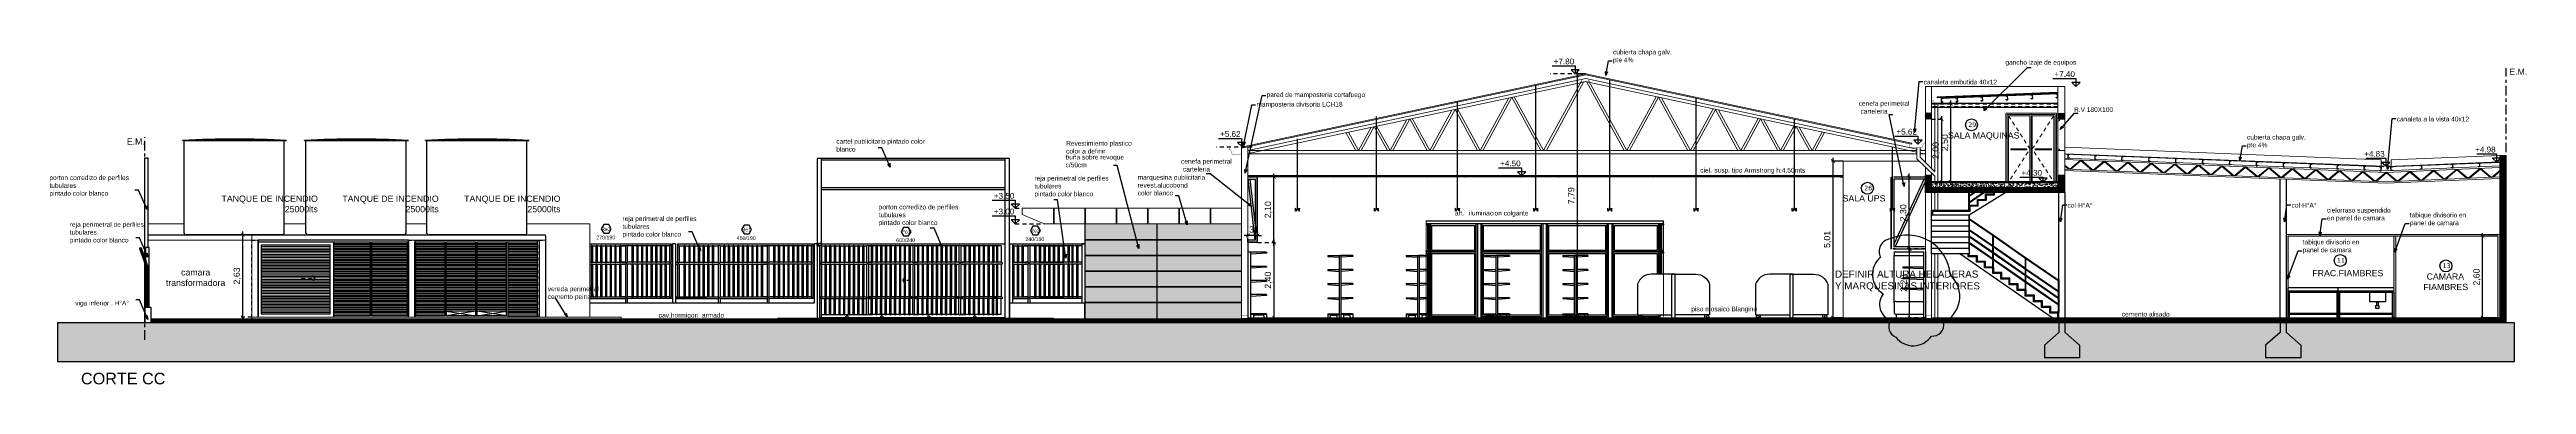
# Model space of a CAD drawing. Header units: metres. Extents: x 1166 to 1459, y -137 to 62.
# Drawn here: x 1255.5 to 1334.6, y -89.6 to -78.9 of the extents above; entities that cross this region are included whole.
import ezdxf

# ---------------------------------------------------------------- set-up
doc = ezdxf.new("R2010")
doc.units = ezdxf.units.M
doc.header["$LTSCALE"] = 0.508
doc.header["$PDMODE"] = 1
doc.header["$PDSIZE"] = -2
for name, pattern in [('ACAD_ISO10W100', [18, 12, -3, 0, -3]), ('HIDDEN', [0.375, 0.25, -0.125]), ('HIDDEN2', [0.1875, 0.125, -0.0625])]:
    doc.linetypes.add(name, pattern=pattern)
doc.layers.get('0').update_dxf_attribs({"color": 9})
doc.layers.get('Defpoints').update_dxf_attribs({"color": 9})
for name, color, linetype in [('1-EJES', 9, 'ACAD_ISO10W100'), ('2-Desig-Carp', 9, 'Continuous'), ('2-texto', 9, 'Continuous'), ('3-camara', 9, 'Continuous'), ('3-muros', 9, 'Continuous'), ('3-tabiques', 9, 'Continuous'), ('3-VISTA', 9, 'Continuous'), ('4-carpinterias', 9, 'Continuous'), ('7-artef', 9, 'Continuous'), ('7-equipamiento', 9, 'Continuous'), ('8-cotas-100', 9, 'Continuous'), ('9-Hatch', 9, 'Continuous'), ('9-Hatch existente', 9, 'Continuous'), ('arq 0.09', 9, 'Continuous'), ('arq carpinterias', 9, 'Continuous'), ('arq gris 251', 9, 'Continuous'), ('E-Colu-Hie', 9, 'Continuous'), ('Estructura', 9, 'HIDDEN2'), ('estructura metlaica', 9, 'Continuous'), ('Iluminacion', 9, 'Continuous'), ('Metálica', 9, 'Continuous')]:
    doc.layers.add(name, color=color, linetype=linetype)
doc.styles.add('swiss', font='swissel.ttf')
doc.dimstyles.new('dim-100', dxfattribs={"dimtxt": 0.2, "dimasz": 0.12, "dimexe": 0.05, "dimexo": 0, "dimgap": 0.05, "dimtad": 1, "dimzin": 4, "dimtxsty": 'swiss', "dimblk": 'ARCHTICK', "dimcen": 0.5, "dimdle": 0.1, "dimclrd": 256, "dimclre": 252, "dimclrt": 256, "dimadec": 0, "dimazin": 0, "dimtfac": 1, "dimtix": 1, "dimtmove": 2, "dimatfit": 3, "dimldrblk": 'OPEN30', "dimfxl": 0.05, "dimtolj": 1, "dimtzin": 0, "dimarcsym": 0})

# ---------------------------------------------------------------- blocks, each defined once
blk = doc.blocks.new('*U233')
at = {"layer": '3-tabiques', "color": 3}
blk.add_lwpolyline([(-0.002, 0.019), (0.002, 0.019), (0.002, 0.011), (-0.002, 0.011)], close=True, dxfattribs=at)
for points in [[(0, -0.019), (0, 0.011)], [(-0.007, -0.019), (-0.007, -0.018), (-0.004, -0.018)], [(-0.007, -0.019), (0.007, -0.019)], [(0.007, -0.019), (0.007, -0.018), (0.004, -0.018)]]:
    blk.add_lwpolyline(points, dxfattribs=at)
blk = doc.blocks.new('Lampara')
for points in [[(-0.12, 0), (-0.12, -0.25)], [(-0.12, 0), (0.12, 0)], [(0.12, 0), (0.12, -0.25)], [(-0.12, -0.25), (-0.65, -0.9), (-0.65, 0), (-0.59, -0.06)], [(-0.52, -0.9), (-0.6, -0.84)], [(-0.12, -0.25), (0.12, -0.25)], [(0.1, -0.25), (0.1, -0.12), (-0.1, -0.12), (-0.1, -0.25)], [(-0.08, -0.22), (0.08, -0.22)], [(0.12, -0.25), (0.64, -0.9), (0.64, 0), (0.59, -0.06)], [(0.52, -0.9), (0.6, -0.84)]]:
    blk.add_lwpolyline(points)
for points in [[(0.52, -0.9), (0.2, -0.34, 0.258271), (0.03, -0.25), (-0.03, -0.25, 0.258271), (-0.2, -0.34), (-0.52, -0.9)], [(-0.08, -0.22), (-0.08, -0.38, 0.414214), (-0.01, -0.45), (0.01, -0.45, 0.414214), (0.08, -0.38), (0.08, -0.22)]]:
    blk.add_lwpolyline(points, format="xyb")
blk = doc.blocks.new('_ARCHTICK')
at = {"color": 0, "linetype": 'ByBlock', "const_width": 0.15}
blk.add_lwpolyline([(-0.5, -0.5), (0.5, 0.5)], dxfattribs=at)
blk = doc.blocks.new('*D460')
at = {"layer": '3-muros', "color": 252, "lineweight": -2, "transparency": 16777216}
for p, q in [((1304.562, -79.692), (1304.232, -79.692)), ((1304.562, -87.485), (1304.232, -87.485))]:
    blk.add_line(p, q, dxfattribs=at)
at = {"layer": '3-muros', "lineweight": -2, "transparency": 16777216}
blk.add_line((1304.282, -79.592), (1304.282, -87.585), dxfattribs=at)
at = {"layer": 'Defpoints', "color": 0, "transparency": 16777216}
for p in [(1304.562, -79.692), (1304.282, -87.485), (1304.562, -87.485)]:
    blk.add_point(p, dxfattribs=at)
at = {"layer": '3-muros', "lineweight": -2, "transparency": 16777216, "xscale": 0.12, "yscale": 0.12, "zscale": 0.12}
for p, rotation in [((1304.282, -79.692), 90), ((1304.282, -87.485), 270)]:
    blk.add_blockref('_ARCHTICK', p, dxfattribs=dict(at, rotation=rotation))
at = {"layer": '3-muros', "lineweight": 0, "transparency": 16777216, "insert": (1304.111, -83.589), "char_height": 0.2, "attachment_point": 5, "rotation": 90, "style": 'swiss'}
blk.add_mtext('\\A1;7,79', dxfattribs=at)
blk = doc.blocks.new('_Open30')
at = {"color": 0, "linetype": 'ByBlock', "lineweight": -2}
for p, q in [((-1, 0.27), (0, 0)), ((0, 0), (-1, -0.27)), ((0, 0), (-1, 0))]:
    blk.add_line(p, q, dxfattribs=at)
blk = doc.blocks.new('*D461')
at = {"layer": '8-cotas-100', "color": 252, "lineweight": -2, "transparency": 16777216}
for p, q in [((1312.774, -82.48), (1312.397, -82.48)), ((1312.774, -87.485), (1312.397, -87.485))]:
    blk.add_line(p, q, dxfattribs=at)
at = {"layer": '8-cotas-100', "lineweight": -2, "transparency": 16777216}
blk.add_line((1312.447, -87.585), (1312.447, -82.38), dxfattribs=at)
at = {"layer": 'Defpoints', "color": 0, "transparency": 16777216}
for p in [(1312.447, -82.48), (1312.774, -82.48), (1312.774, -87.485)]:
    blk.add_point(p, dxfattribs=at)
at = {"layer": '8-cotas-100', "lineweight": -2, "transparency": 16777216, "xscale": 0.12, "yscale": 0.12, "zscale": 0.12}
for p, rotation in [((1312.447, -82.48), 90), ((1312.447, -87.485), 270)]:
    blk.add_blockref('_ARCHTICK', p, dxfattribs=dict(at, rotation=rotation))
at = {"layer": '8-cotas-100', "lineweight": 0, "transparency": 16777216, "insert": (1312.276, -84.983), "char_height": 0.2, "attachment_point": 5, "rotation": 90, "style": 'swiss'}
blk.add_mtext('\\A1;5,01', dxfattribs=at)
blk = doc.blocks.new('*D462')
at = {"layer": '8-cotas-100', "color": 252, "lineweight": -2, "transparency": 16777216}
for p, q in [((1333.664, -84.885), (1333.122, -84.885)), ((1333.664, -87.485), (1333.122, -87.485))]:
    blk.add_line(p, q, dxfattribs=at)
at = {"layer": '8-cotas-100', "lineweight": -2, "transparency": 16777216}
blk.add_line((1333.172, -87.585), (1333.172, -84.785), dxfattribs=at)
at = {"layer": 'Defpoints', "color": 0, "transparency": 16777216}
for p in [(1333.172, -84.885), (1333.664, -84.885), (1333.664, -87.485)]:
    blk.add_point(p, dxfattribs=at)
at = {"layer": '8-cotas-100', "lineweight": -2, "transparency": 16777216, "xscale": 0.12, "yscale": 0.12, "zscale": 0.12}
for p, rotation in [((1333.172, -84.885), 90), ((1333.172, -87.485), 270)]:
    blk.add_blockref('_ARCHTICK', p, dxfattribs=dict(at, rotation=rotation))
at = {"layer": '8-cotas-100', "lineweight": 0, "transparency": 16777216, "insert": (1333, -86.185), "char_height": 0.2, "attachment_point": 5, "rotation": 90, "style": 'swiss'}
blk.add_mtext('\\A1;2,60', dxfattribs=at)
blk = doc.blocks.new('C120x50x15x2')
for p, q in [((-0.025, 0.004), (-0.025, 0.116)), ((-0.023, 0.004), (-0.023, 0.116)), ((-0.021, 0.12), (0.021, 0.12)), ((-0.021, 0.118), (0.021, 0.118)), ((0.021, 0.002), (-0.021, 0.002)), ((0.021, 0), (-0.021, 0)), ((0.023, 0.116), (0.023, 0.105)), ((0.025, 0.105), (0.023, 0.105)), ((0.023, 0.015), (0.023, 0.004)), ((0.025, 0.015), (0.023, 0.015)), ((0.025, 0.116), (0.025, 0.105)), ((0.025, 0.015), (0.025, 0.004))]:
    blk.add_line(p, q)
for centre, radius, start, end in [((-0.021, 0.116), 0.004, 90, 180), ((-0.021, 0.004), 0.004, 180, 270), ((-0.021, 0.116), 0.002, 90, 180), ((-0.021, 0.004), 0.002, 180, 270), ((0.021, 0.116), 0.004, 0, 90), ((0.021, 0.116), 0.002, 0, 90), ((0.021, 0.004), 0.004, 270, 0), ((0.021, 0.004), 0.002, 270, 0)]:
    blk.add_arc(centre, radius, start, end)
blk = doc.blocks.new('*D463')
at = {"layer": '8-cotas-100', "lineweight": -2, "transparency": 16777216}
blk.add_line((1316.207, -83.245), (1316.207, -80.545), dxfattribs=at)
at = {"layer": '8-cotas-100', "color": 252, "lineweight": -2, "transparency": 16777216}
for p, q in [((1315.6, -80.645), (1316.257, -80.645)), ((1315.593, -83.145), (1316.257, -83.145))]:
    blk.add_line(p, q, dxfattribs=at)
at = {"layer": 'Defpoints', "color": 0, "transparency": 16777216}
for p in [(1315.6, -80.645), (1316.207, -80.645), (1315.593, -83.145)]:
    blk.add_point(p, dxfattribs=at)
at = {"layer": '8-cotas-100', "lineweight": -2, "transparency": 16777216, "xscale": 0.12, "yscale": 0.12, "zscale": 0.12}
for p, rotation in [((1316.207, -80.645), 90), ((1316.207, -83.145), 270)]:
    blk.add_blockref('_ARCHTICK', p, dxfattribs=dict(at, rotation=rotation))
at = {"layer": '8-cotas-100', "transparency": 16777216, "insert": (1316.035, -81.895), "char_height": 0.2, "attachment_point": 5, "rotation": 90, "style": 'swiss'}
blk.add_mtext('\\A1;2,50', dxfattribs=at)
blk = doc.blocks.new('*D504')
at = {"layer": '8-cotas-100', "color": 252, "linetype": 'HIDDEN', "lineweight": -2, "transparency": 16777216}
for p, q in [((1315.591, -81.145), (1315.962, -81.145)), ((1315.6, -83.145), (1315.962, -83.145))]:
    blk.add_line(p, q, dxfattribs=at)
at = {"layer": '8-cotas-100', "lineweight": -2, "transparency": 16777216}
blk.add_line((1315.912, -81.045), (1315.912, -83.245), dxfattribs=at)
at = {"layer": 'Defpoints', "color": 0, "transparency": 16777216}
for p in [(1315.591, -81.145), (1315.6, -83.145), (1315.912, -83.145)]:
    blk.add_point(p, dxfattribs=at)
at = {"layer": '8-cotas-100', "lineweight": -2, "transparency": 16777216, "xscale": 0.12, "yscale": 0.12, "zscale": 0.12}
for p, rotation in [((1315.912, -81.145), 90), ((1315.912, -83.145), 270)]:
    blk.add_blockref('_ARCHTICK', p, dxfattribs=dict(at, rotation=rotation))
at = {"layer": '8-cotas-100', "transparency": 16777216, "insert": (1315.74, -82.145), "char_height": 0.2, "attachment_point": 5, "rotation": 90, "style": 'swiss'}
blk.add_mtext('\\A1;2,00', dxfattribs=at)
blk = doc.blocks.new('*D580')
at = {"layer": '8-cotas-100', "color": 252, "linetype": 'HIDDEN', "lineweight": -2, "transparency": 16777216}
for p, q in [((1315.394, -85.285), (1314.84, -85.285)), ((1315.394, -87.485), (1314.84, -87.485))]:
    blk.add_line(p, q, dxfattribs=at)
at = {"layer": '8-cotas-100', "lineweight": -2, "transparency": 16777216}
blk.add_line((1314.89, -87.585), (1314.89, -85.185), dxfattribs=at)
at = {"layer": 'Defpoints', "color": 0, "transparency": 16777216}
for p in [(1314.89, -85.285), (1315.394, -85.285), (1315.394, -87.485)]:
    blk.add_point(p, dxfattribs=at)
at = {"layer": '8-cotas-100', "lineweight": -2, "transparency": 16777216, "xscale": 0.12, "yscale": 0.12, "zscale": 0.12}
for p, rotation in [((1314.89, -85.285), 90), ((1314.89, -87.485), 270)]:
    blk.add_blockref('_ARCHTICK', p, dxfattribs=dict(at, rotation=rotation))
at = {"layer": '8-cotas-100', "transparency": 16777216, "insert": (1314.719, -86.385), "char_height": 0.2, "attachment_point": 5, "rotation": 90, "style": 'swiss'}
blk.add_mtext('\\A1;2,20', dxfattribs=at)
blk = doc.blocks.new('*D581')
at = {"layer": '8-cotas-100', "color": 252, "linetype": 'HIDDEN', "lineweight": -2, "transparency": 16777216}
for p, q in [((1314.877, -82.981), (1314.827, -82.981)), ((1314.89, -85.285), (1314.827, -85.285))]:
    blk.add_line(p, q, dxfattribs=at)
at = {"layer": '8-cotas-100', "lineweight": -2, "transparency": 16777216}
blk.add_line((1314.877, -85.385), (1314.877, -82.881), dxfattribs=at)
at = {"layer": 'Defpoints', "color": 0, "transparency": 16777216}
for p in [(1314.877, -82.981), (1314.877, -82.981), (1314.89, -85.285)]:
    blk.add_point(p, dxfattribs=at)
at = {"layer": '8-cotas-100', "lineweight": -2, "transparency": 16777216, "xscale": 0.12, "yscale": 0.12, "zscale": 0.12}
for p, rotation in [((1314.877, -82.981), 90), ((1314.877, -85.285), 270)]:
    blk.add_blockref('_ARCHTICK', p, dxfattribs=dict(at, rotation=rotation))
at = {"layer": '8-cotas-100', "transparency": 16777216, "insert": (1314.705, -84.133), "char_height": 0.2, "attachment_point": 5, "rotation": 90, "style": 'swiss'}
blk.add_mtext('\\A1;2,30', dxfattribs=at)
blk = doc.blocks.new('*D582')
at = {"layer": '8-cotas-100', "color": 252, "linetype": 'HIDDEN', "lineweight": -2, "transparency": 16777216}
for p, q in [((1294.086, -85.085), (1294.655, -85.085)), ((1294.176, -87.485), (1294.655, -87.485))]:
    blk.add_line(p, q, dxfattribs=at)
at = {"layer": '8-cotas-100', "lineweight": -2, "transparency": 16777216}
blk.add_line((1294.605, -84.985), (1294.605, -87.585), dxfattribs=at)
at = {"layer": 'Defpoints', "color": 0, "transparency": 16777216}
for p in [(1294.086, -85.085), (1294.176, -87.485), (1294.605, -87.485)]:
    blk.add_point(p, dxfattribs=at)
at = {"layer": '8-cotas-100', "lineweight": -2, "transparency": 16777216, "xscale": 0.12, "yscale": 0.12, "zscale": 0.12}
for p, rotation in [((1294.605, -85.085), 90), ((1294.605, -87.485), 270)]:
    blk.add_blockref('_ARCHTICK', p, dxfattribs=dict(at, rotation=rotation))
at = {"layer": '8-cotas-100', "transparency": 16777216, "insert": (1294.433, -86.285), "char_height": 0.2, "attachment_point": 5, "rotation": 90, "style": 'swiss'}
blk.add_mtext('\\A1;2,40', dxfattribs=at)
blk = doc.blocks.new('*D583')
at = {"layer": '8-cotas-100', "color": 252, "linetype": 'HIDDEN', "lineweight": -2, "transparency": 16777216}
for p, q in [((1294.605, -82.985), (1294.555, -82.985)), ((1294.605, -85.085), (1294.555, -85.085))]:
    blk.add_line(p, q, dxfattribs=at)
at = {"layer": '8-cotas-100', "lineweight": -2, "transparency": 16777216}
blk.add_line((1294.605, -85.185), (1294.605, -82.885), dxfattribs=at)
at = {"layer": 'Defpoints', "color": 0, "transparency": 16777216}
for p in [(1294.605, -82.985), (1294.605, -82.985), (1294.605, -85.085)]:
    blk.add_point(p, dxfattribs=at)
at = {"layer": '8-cotas-100', "lineweight": -2, "transparency": 16777216, "xscale": 0.12, "yscale": 0.12, "zscale": 0.12}
for p, rotation in [((1294.605, -82.985), 90), ((1294.605, -85.085), 270)]:
    blk.add_blockref('_ARCHTICK', p, dxfattribs=dict(at, rotation=rotation))
at = {"layer": '8-cotas-100', "transparency": 16777216, "insert": (1294.433, -84.035), "char_height": 0.2, "attachment_point": 5, "rotation": 90, "style": 'swiss'}
blk.add_mtext('\\A1;2,10', dxfattribs=at)
blk = doc.blocks.new('*D586')
at = {"layer": '8-cotas-100', "lineweight": -2, "transparency": 16777216}
for p, q in [((1293.774, -84.857), (1293.654, -84.857)), ((1294.086, -84.857), (1293.774, -84.857)), ((1294.086, -84.857), (1294.206, -84.857))]:
    blk.add_line(p, q, dxfattribs=at)
at = {"layer": '8-cotas-100', "color": 252, "linetype": 'HIDDEN', "lineweight": -2, "transparency": 16777216}
for p, q in [((1293.774, -85.085), (1293.774, -84.807)), ((1294.086, -85.085), (1294.086, -84.807))]:
    blk.add_line(p, q, dxfattribs=at)
at = {"layer": 'Defpoints', "color": 0, "transparency": 16777216}
for p in [(1293.774, -84.857), (1293.774, -85.085), (1294.086, -85.085)]:
    blk.add_point(p, dxfattribs=at)
at = {"layer": '8-cotas-100', "lineweight": -2, "transparency": 16777216, "xscale": 0.12, "yscale": 0.12, "zscale": 0.12}
blk.add_blockref('_ARCHTICK', (1293.774, -84.857), dxfattribs=at)
at = {"layer": '8-cotas-100', "lineweight": -2, "transparency": 16777216, "xscale": 0.12, "yscale": 0.12, "zscale": 0.12, "rotation": 180}
blk.add_blockref('_ARCHTICK', (1294.086, -84.857), dxfattribs=at)
at = {"layer": '8-cotas-100', "transparency": 16777216, "insert": (1293.93, -84.685), "char_height": 0.2, "attachment_point": 5, "style": 'swiss'}
blk.add_mtext('\\A1;,31', dxfattribs=at)
blk = doc.blocks.new('*D595')
at = {"layer": '8-cotas-100', "color": 252, "linetype": 'HIDDEN', "lineweight": -2, "transparency": 16777216}
for p, q in [((1261.994, -84.835), (1261.649, -84.835)), ((1261.994, -87.465), (1261.649, -87.465))]:
    blk.add_line(p, q, dxfattribs=at)
at = {"layer": '8-cotas-100', "lineweight": -2, "transparency": 16777216}
blk.add_line((1261.699, -84.735), (1261.699, -87.565), dxfattribs=at)
at = {"layer": 'Defpoints', "color": 0, "transparency": 16777216}
for p in [(1261.994, -84.835), (1261.699, -87.465), (1261.994, -87.465)]:
    blk.add_point(p, dxfattribs=at)
at = {"layer": '8-cotas-100', "lineweight": -2, "transparency": 16777216, "xscale": 0.12, "yscale": 0.12, "zscale": 0.12}
for p, rotation in [((1261.699, -84.835), 90), ((1261.699, -87.465), 270)]:
    blk.add_blockref('_ARCHTICK', p, dxfattribs=dict(at, rotation=rotation))
at = {"layer": '8-cotas-100', "transparency": 16777216, "insert": (1261.528, -86.15), "char_height": 0.2, "attachment_point": 5, "rotation": 90, "style": 'swiss'}
blk.add_mtext('\\A1;2,63', dxfattribs=at)

msp = doc.modelspace()

# ---------------------------------------------------------------- hatches: boundary and pattern name
at = {"layer": '9-Hatch', "linetype": 'Continuous', "lineweight": 0}
h = msp.add_hatch(dxfattribs=at)
h.set_pattern_fill('ANSI31', color=256, scale=0.01, angle=-90)
h.set_pattern_definition([(315, (68.373072, -24.376005), (0.0224506403, 0.0224506403), [])])
h.paths.add_polyline_path([(1315.391, -80.945), (1315.589, -80.945), (1315.589, -81.145), (1315.391, -81.145)])
h = msp.add_hatch(dxfattribs=at)
h.set_pattern_fill('ANSI31', color=256, scale=0.01, angle=-90)
h.set_pattern_definition([(315, (64.129557, -24.376653), (0.0224506403, 0.0224506403), [])])
h.paths.add_polyline_path([(1319.634, -80.946), (1319.832, -80.946), (1319.832, -81.146), (1319.634, -81.146)])
at = {"layer": '9-Hatch'}
h = msp.add_hatch(dxfattribs=at)
h.set_pattern_fill('ANSI31', color=256, scale=0.01, angle=-90)
h.set_pattern_definition([(315, (39.489797, -13.037246), (0.0224506403, 0.0224506403), [])])
h.paths.add_polyline_path([(1319.843, -83.325), (1315.594, -83.325), (1315.594, -82.927), (1315.393, -82.927), (1315.393, -83.485), (1317.403, -83.485), (1319.843, -83.485)])
h = msp.add_hatch(dxfattribs=at)
h.set_pattern_fill('ANSI31', color=256, scale=0.01, angle=-90)
h.set_pattern_definition([(315, (43.750375, -13.037246), (0.0224506403, 0.0224506403), [])])
h.paths.add_polyline_path([(1319.843, -82.935), (1319.623, -82.935), (1319.623, -83.485), (1319.843, -83.485)])
h = msp.add_hatch(dxfattribs=at)
h.set_pattern_fill('AR-CONC', color=256, scale=0.001)
h.set_pattern_definition([(50, (1330.88252, -83.32541), (0.1821847, -0.0159391), [0.01905, -0.20955]), (355, (1330.88252, -83.32541), (-0.0352434, 0.1910568), [0.01524, -0.1676406]), (100.4514, (1330.8977, -83.32674), (0.1469412, 0.1751178), [0.01619, -0.1780902]), (46.1842, (1330.88252, -83.27461), (0.271079, -0.0420423), [0.028575, -0.314325]), (96.6356, (1330.90511, -83.27811), (0.237404, 0.247426), [0.024285, -0.2671356]), (351.1842, (1330.88252, -83.2746), (0.237404, 0.247426), [0.02286, -0.2514597]), (21, (1330.90792, -83.28731), (0.1516144, -0.1022652), [0.01905, -0.20955]), (326, (1330.90792, -83.28731), (0.061802, 0.184188), [0.01524, -0.16764]), (71.4514, (1330.92056, -83.29583), (0.2134164, 0.0819228), [0.01619, -0.17809]), (37.5, (1330.882524, -83.32541), (0.0030886, 0.08455504), [0, -0.165608, 0, -0.17018, 0, -0.168275]), (7.5, (1330.88252, -83.32541), (0.06681966, 0.1001806), [0, -0.097028, 0, -0.161798, 0, -0.064135]), (327.5, (1330.82588, -83.32541), (0.1355906, -0.00572874), [0, -0.0635, 0, -0.19812, 0, -0.26289]), (317.5, (1330.80048, -83.32541), (0.1481292, 0.0254265), [0, -0.08255, 0, -0.131572, 0, -0.18669])])
h.paths.add_polyline_path([(1315.594, -83.175), (1319.623, -83.175), (1319.623, -83.325), (1319.622, -83.325), (1319.028, -83.325), (1315.594, -83.325)])
h = msp.add_hatch(dxfattribs=at)
h.set_pattern_fill('AR-CONC', color=256, scale=0.001, angle=90)
h.set_pattern_definition([(140, (14.27359, 1.39057), (0.015939086, 0.182184669), [0.01905, -0.20955]), (85, (14.27359, 1.39057), (-0.191056845, -0.035243421), [0.01524, -0.167640584]), (190.451445, (14.27492, 1.40575), (-0.175117752, 0.146941247), [0.01619001, -0.178090245]), (136.1842, (14.2228, 1.39057), (0.042042328, 0.27107904), [0.028575, -0.314325]), (186.635558, (14.2263, 1.41316), (-0.247426125, 0.237404134), [0.024285023, -0.26713561]), (81.18415, (14.2228, 1.39057), (-0.247426125, 0.237404134), [0.02285997, -0.25145973]), (111, (14.23549, 1.41597), (0.102265198, 0.151614391), [0.01905, -0.20955]), (56, (14.23549, 1.41597), (-0.184187966, 0.061802028), [0.01524, -0.16764]), (161.451445, (14.24401, 1.4286), (-0.08192277, 0.21341642), [0.01619001, -0.178089938]), (127.5, (14.27359, 1.39057), (-0.084555039, 0.0030886033), [0, -0.165608, 0, -0.17018, 0, -0.168275]), (97.5, (14.27359, 1.39057), (-0.100180575, 0.0668196625), [0, -0.097028, 0, -0.161798, 0, -0.064135]), (57.5, (14.27359, 1.333925), (0.005728744, 0.135590595), [0, -0.0635, 0, -0.19812, 0, -0.26289]), (47.5, (14.27359, 1.30852), (-0.025426491, 0.148129181), [0, -0.08255, 0, -0.131572, 0, -0.18669])])
h.paths.add_polyline_path([(1293.574, -84.979), (1293.574, -84.485), (1290.874, -84.485), (1290.874, -87.525), (1293.574, -87.525)])
h.paths.add_polyline_path([(1290.874, -84.485), (1288.574, -84.485), (1288.574, -87.525), (1290.874, -87.525)])
at = {"layer": '9-Hatch', "lineweight": 0}
h = msp.add_hatch(color=256, dxfattribs=at)
h.dxf.hatch_style = 1
h.paths.add_polyline_path([(1326.974, -84.885), (1333.664, -84.885), (1333.664, -87.485), (1333.724, -87.485), (1333.724, -84.825), (1326.914, -84.825), (1326.914, -87.485), (1326.974, -87.485), (1326.974, -86.635), (1326.974, -86.535)])
h.paths.add_polyline_path([(1330.404, -84.885), (1330.344, -84.885), (1330.344, -87.485), (1330.404, -87.485)], flags=17)
at = {"layer": '9-Hatch'}
h = msp.add_hatch(dxfattribs=at)
h.set_pattern_fill('HOUND', color=256, scale=0.1, angle=45)
h.set_pattern_definition([(45, (11.76061, 1.39057), (0.336759605, 0.561266008), [2.54, -1.27]), (135, (11.76061, 1.39057), (0.336759605, -0.561266008), [2.54, -1.27])])
h.paths.add_polyline_path([(1272.31, -88.887), (1272.31, -87.645), (1255.789, -87.645), (1255.789, -88.887)])
h.paths.add_polyline_path([(1272.31, -87.645), (1272.31, -88.887), (1334.196, -88.887), (1334.196, -87.645)])
at = {"layer": '9-Hatch', "linetype": 'Continuous', "lineweight": 0}
h = msp.add_hatch(dxfattribs=at)
h.set_pattern_fill('ANSI31', color=256, scale=0.005, angle=-90)
h.set_pattern_definition([(315, (29.026803, -24.85161), (0.01122532015, 0.01122532015), [])])
h.paths.add_polyline_path([(1272.31, -87.645), (1272.31, -87.525), (1258.774, -87.525), (1258.774, -87.645)])
h.paths.add_polyline_path([(1272.31, -87.525), (1272.31, -87.645), (1333.924, -87.645), (1333.924, -87.525)])
at = {"layer": '9-Hatch existente', "linetype": 'Continuous', "lineweight": 0}
h = msp.add_hatch(dxfattribs=at)
h.set_pattern_fill('ANSI31', color=256, scale=0.005, angle=-90)
h.set_pattern_definition([(315, (179.844067, -26.942981), (0.01122532015, 0.01122532015), [])])
h.paths.add_polyline_path([(1333.924, -82.3), (1333.724, -82.3), (1333.724, -87.525), (1333.924, -87.525)])

# ---------------------------------------------------------------- linework, layer by layer
at = {"layer": '1-EJES', "linetype": 'ACAD_ISO10W100', "ltscale": 0.05}
for p, q in [((1333.924, -87.645), (1333.924, -79.51)), ((1258.574, -88.187), (1258.574, -81.716)), ((1258.574, -87.645), (1258.574, -83.238))]:
    msp.add_line(p, q, dxfattribs=at)
at = {"layer": '2-texto', "linetype": 'HIDDEN'}
for p, q in [((1304.562, -79.692), (1303.42, -79.692)), ((1293.916, -82.035), (1292.773, -82.035)), ((1286.354, -83.985), (1286.574, -83.985)), ((1286.354, -84.485), (1287.274, -84.485)), ((1282.762, -86.295), (1282.832, -86.175)), ((1283.022, -86.295), (1282.762, -86.295)), ((1282.762, -86.295), (1282.832, -86.416))]:
    msp.add_line(p, q, dxfattribs=at)
at = {"layer": '2-texto'}
for p, q in [((1304.35, -79.569), (1304.09, -79.569)), ((1320.329, -79.972), (1320.069, -79.972)), ((1293.704, -81.886), (1293.443, -81.886)), ((1315.287, -81.813), (1315.027, -81.813)), ((1302.641, -82.827), (1302.381, -82.827)), ((1330.214, -82.522), (1329.953, -82.522)), ((1333.752, -82.385), (1333.492, -82.385)), ((1319.277, -83.022), (1319.017, -83.022)), ((1286.484, -83.862), (1286.224, -83.862)), ((1286.484, -84.362), (1286.224, -84.362))]:
    msp.add_line(p, q, dxfattribs=at)
for points in [[(1303.486, -79.437), (1304.22, -79.437), (1304.22, -79.692)], [(1304.22, -79.692), (1304.09, -79.569)], [(1304.22, -79.692), (1304.35, -79.569)], [(1319.465, -79.841), (1320.199, -79.841), (1320.199, -80.095)], [(1320.199, -80.095), (1320.069, -79.972)], [(1320.199, -80.095), (1320.329, -79.972)], [(1292.84, -81.755), (1293.574, -81.755), (1293.574, -82.009)], [(1293.574, -82.009), (1293.443, -81.886)], [(1293.574, -82.009), (1293.704, -81.886)], [(1314.423, -81.682), (1315.157, -81.682), (1315.157, -81.936)], [(1315.157, -81.936), (1315.027, -81.813)], [(1315.157, -81.936), (1315.287, -81.813)], [(1301.777, -82.696), (1302.511, -82.696), (1302.511, -82.95)], [(1302.511, -82.95), (1302.381, -82.827)], [(1302.511, -82.95), (1302.641, -82.827)], [(1329.45, -82.39), (1330.083, -82.39), (1330.083, -82.645)], [(1330.083, -82.645), (1329.953, -82.522)], [(1330.083, -82.645), (1330.214, -82.522)], [(1332.988, -82.253), (1333.622, -82.253), (1333.622, -82.508)], [(1333.622, -82.508), (1333.492, -82.385)], [(1333.622, -82.508), (1333.752, -82.385)], [(1285.62, -83.73), (1286.354, -83.73), (1286.354, -83.985)], [(1318.413, -82.991), (1319.147, -82.991), (1319.147, -83.145)], [(1319.147, -83.145), (1319.017, -83.022)], [(1319.147, -83.145), (1319.277, -83.022)], [(1285.62, -84.231), (1286.354, -84.231), (1286.354, -84.485)], [(1286.354, -83.985), (1286.224, -83.862)], [(1286.354, -84.485), (1286.224, -84.362)], [(1286.354, -83.985), (1286.484, -83.862)], [(1286.354, -84.485), (1286.484, -84.362)]]:
    msp.add_lwpolyline(points, dxfattribs=at)
for centre in [(1316.866, -81.323), (1313.547, -83.348), (1328.631, -85.657), (1332.003, -85.83)]:
    msp.add_circle(centre, 0.19, dxfattribs=at)
at = {"layer": '3-camara', "lineweight": 0}
for p, q in [((1326.914, -87.485), (1326.914, -84.825)), ((1326.914, -84.825), (1333.724, -84.825)), ((1326.974, -84.885), (1326.974, -87.485)), ((1326.974, -84.885), (1333.664, -84.885)), ((1330.344, -87.485), (1330.344, -84.885)), ((1330.344, -84.885), (1330.404, -84.885)), ((1330.404, -84.885), (1330.404, -87.485)), ((1333.664, -87.485), (1333.664, -84.885))]:
    msp.add_line(p, q, dxfattribs=at)
at = {"layer": '3-muros', "linetype": 'Continuous', "lineweight": 0}
for p, q in [((1315.593, -80.095), (1315.393, -80.095)), ((1315.394, -82.523), (1315.394, -80.095)), ((1315.593, -80.095), (1315.593, -82.723)), ((1319.622, -80.095), (1319.623, -81.146)), ((1319.842, -80.095), (1319.622, -80.095)), ((1319.843, -81.146), (1319.843, -80.095)), ((1319.843, -81.146), (1319.623, -81.146)), ((1293.574, -81.855), (1293.574, -84.979)), ((1293.774, -82.023), (1293.774, -87.525)), ((1319.623, -81.846), (1319.623, -83.275)), ((1319.843, -82.146), (1319.623, -82.146)), ((1319.843, -83.245), (1319.843, -81.846)), ((1315.394, -82.927), (1315.394, -82.67)), ((1315.593, -82.866), (1315.593, -82.935)), ((1315.594, -82.866), (1315.594, -82.935)), ((1333.724, -82.3), (1333.724, -87.525)), ((1333.724, -82.3), (1333.924, -82.3)), ((1333.924, -82.3), (1333.924, -87.645)), ((1315.394, -87.525), (1315.394, -83.485)), ((1315.594, -83.485), (1315.594, -85.445)), ((1299.564, -84.485), (1299.564, -87.485)), ((1306.934, -84.485), (1306.934, -86.095)), ((1293.574, -84.979), (1293.574, -87.525)), ((1315.594, -85.265), (1315.594, -87.525)), ((1258.774, -87.525), (1258.774, -87.465)), ((1315.394, -87.485), (1293.774, -87.485)), ((1315.394, -87.495), (1293.774, -87.495)), ((1306.934, -87.395), (1306.934, -87.485)), ((1333.724, -87.485), (1315.594, -87.485)), ((1333.724, -87.495), (1315.594, -87.495))]:
    msp.add_line(p, q, dxfattribs=at)
at = {"layer": '3-muros'}
msp.add_line((1271.362, -84.865), (1271.362, -87.465), dxfattribs=at)
at = {"layer": '3-muros', "lineweight": 0}
for p, q in [((1293.574, -85.485), (1288.574, -85.485)), ((1293.574, -85.505), (1288.574, -85.505)), ((1293.574, -85.985), (1288.574, -85.985)), ((1293.574, -86.005), (1288.574, -86.005)), ((1293.574, -86.485), (1288.574, -86.485)), ((1293.574, -86.505), (1288.574, -86.505)), ((1293.574, -86.985), (1288.574, -86.985)), ((1293.574, -87.005), (1288.574, -87.005))]:
    msp.add_line(p, q, dxfattribs=at)
at = {"layer": '3-muros', "lineweight": 0, "flags": 128}
for points in [[(1288.574, -84.985), (1288.574, -84.985), (1293.574, -84.985)], [(1288.574, -85.005), (1293.574, -85.005)]]:
    msp.add_lwpolyline(points, dxfattribs=at)
at = {"layer": '3-muros'}
for points in [[(1272.31, -87.645), (1255.789, -87.645), (1255.789, -88.887), (1272.31, -88.887)], [(1272.31, -88.887), (1334.196, -88.887), (1334.196, -87.645), (1272.31, -87.645)]]:
    msp.add_lwpolyline(points, dxfattribs=at)
at = {"layer": '3-muros', "lineweight": 0, "const_width": 0.01, "flags": 128}
for points in [[(1293.774, -87.485), (1293.774, -87.415), (1293.574, -87.415), (1293.574, -87.499), (1293.774, -87.499), (1293.774, -87.415)], [(1315.594, -87.485), (1315.594, -87.415), (1315.394, -87.415), (1315.394, -87.499), (1315.594, -87.499), (1315.594, -87.415)]]:
    msp.add_lwpolyline(points, dxfattribs=at)
at = {"layer": '3-tabiques'}
for p, q in [((1312.774, -82.948), (1293.774, -82.948)), ((1312.774, -82.97), (1293.774, -82.97)), ((1312.774, -82.985), (1293.774, -82.985)), ((1294.086, -82.985), (1293.774, -82.985)), ((1294.086, -85.085), (1294.086, -82.985)), ((1312.774, -82.985), (1312.674, -82.985)), ((1312.674, -82.985), (1312.774, -82.985)), ((1314.305, -85.298), (1314.305, -82.998)), ((1293.774, -84.979), (1293.774, -87.485)), ((1294.086, -85.085), (1293.774, -85.085)), ((1307.308, -87.495), (1307.308, -86.095)), ((1307.408, -86.095), (1307.308, -86.095)), ((1307.308, -87.495), (1307.308, -86.095)), ((1307.308, -86.095), (1307.408, -86.095)), ((1307.408, -87.495), (1307.408, -86.095)), ((1307.408, -87.495), (1307.408, -86.095)), ((1311.078, -87.495), (1311.078, -86.095)), ((1311.178, -86.095), (1311.078, -86.095)), ((1311.078, -87.495), (1311.078, -86.095)), ((1311.078, -86.095), (1311.178, -86.095)), ((1311.178, -87.495), (1311.178, -86.095)), ((1311.178, -87.495), (1311.178, -86.095))]:
    msp.add_line(p, q, dxfattribs=at)
at = {"layer": '3-tabiques', "linetype": 'Continuous', "lineweight": 0}
for p, q in [((1312.774, -82.48), (1312.774, -85.085)), ((1315.2, -82.48), (1312.774, -82.48)), ((1312.886, -82.48), (1315.2, -82.48)), ((1315.351, -82.48), (1315.394, -82.48)), ((1307.034, -84.395), (1299.464, -84.395)), ((1299.464, -84.485), (1299.464, -84.395)), ((1299.464, -84.485), (1307.034, -84.485)), ((1299.47, -84.485), (1299.47, -84.395)), ((1307.027, -84.402), (1299.47, -84.402)), ((1307.027, -84.479), (1299.47, -84.479)), ((1306.474, -84.485), (1300.024, -84.485)), ((1307.027, -84.485), (1307.027, -84.395)), ((1307.034, -84.485), (1307.034, -84.395)), ((1312.774, -85.085), (1312.774, -87.485))]:
    msp.add_line(p, q, dxfattribs=at)
at = {"layer": '3-tabiques', "const_width": 0.01}
for points in [[(1314.388, -83.009), (1314.388, -82.981), (1314.318, -82.981), (1314.318, -83.009)], [(1314.416, -82.981), (1314.388, -82.981), (1314.388, -83.051), (1314.416, -83.051)], [(1315.366, -83.051), (1315.394, -83.051), (1315.394, -82.981), (1315.366, -82.981)], [(1293.802, -83.068), (1293.774, -83.068), (1293.774, -82.998), (1293.802, -82.998)], [(1293.976, -82.998), (1294.004, -82.998), (1294.004, -83.068), (1293.976, -83.068)], [(1294.004, -83.026), (1294.004, -82.998), (1294.074, -82.998), (1294.074, -83.026)], [(1293.802, -85.073), (1293.774, -85.073), (1293.774, -85.003), (1293.802, -85.003)], [(1293.976, -85.003), (1294.004, -85.003), (1294.004, -85.073), (1293.976, -85.073)], [(1294.074, -85.045), (1294.074, -85.073), (1294.004, -85.073), (1294.004, -85.045)], [(1314.318, -85.257), (1314.318, -85.285), (1314.388, -85.285), (1314.388, -85.257)], [(1314.416, -85.215), (1314.388, -85.215), (1314.388, -85.285), (1314.416, -85.285)], [(1315.366, -85.285), (1315.394, -85.285), (1315.394, -85.215), (1315.366, -85.215)]]:
    msp.add_lwpolyline(points, dxfattribs=at)
at = {"layer": '3-VISTA', "lineweight": 0}
for p, q in [((1304.562, -79.692), (1293.574, -82.035)), ((1304.562, -79.723), (1293.574, -82.065)), ((1304.562, -79.692), (1314.962, -81.909)), ((1304.562, -79.723), (1314.956, -81.938)), ((1304.562, -79.845), (1293.774, -82.145)), ((1304.583, -79.943), (1293.794, -82.243)), ((1302.104, -80.463), (1301.187, -82.145)), ((1302.201, -80.442), (1301.273, -82.145)), ((1302.201, -80.442), (1303.129, -82.145)), ((1302.277, -80.426), (1303.214, -82.145)), ((1304.434, -79.907), (1303.214, -82.145)), ((1304.5, -79.943), (1303.3, -82.145)), ((1304.542, -79.943), (1315.126, -82.2)), ((1304.562, -79.845), (1315.126, -82.097)), ((1304.583, -79.943), (1305.783, -82.145)), ((1304.649, -79.907), (1305.869, -82.145)), ((1306.806, -80.426), (1305.869, -82.145)), ((1306.882, -80.442), (1305.954, -82.145)), ((1306.882, -80.442), (1307.81, -82.145)), ((1306.979, -80.463), (1307.896, -82.145)), ((1319.622, -80.095), (1315.593, -80.095)), ((1297.712, -81.399), (1297.305, -82.145)), ((1297.808, -81.379), (1297.39, -82.145)), ((1297.808, -81.379), (1298.226, -82.145)), ((1297.885, -81.362), (1298.311, -82.145)), ((1298.85, -81.157), (1298.311, -82.145)), ((1298.947, -81.136), (1298.397, -82.145)), ((1298.947, -81.136), (1299.497, -82.145)), ((1299.023, -81.12), (1299.582, -82.145)), ((1300.288, -80.85), (1299.582, -82.145)), ((1300.385, -80.829), (1299.668, -82.145)), ((1300.385, -80.829), (1301.102, -82.145)), ((1300.461, -80.813), (1301.187, -82.145)), ((1308.622, -80.813), (1307.896, -82.145)), ((1308.698, -80.829), (1307.981, -82.145)), ((1308.698, -80.829), (1309.415, -82.145)), ((1308.795, -80.85), (1309.501, -82.145)), ((1310.06, -81.12), (1309.501, -82.145)), ((1310.136, -81.136), (1309.586, -82.145)), ((1310.136, -81.136), (1310.686, -82.145)), ((1310.233, -81.157), (1310.772, -82.145)), ((1311.198, -81.362), (1310.772, -82.145)), ((1311.275, -81.379), (1310.857, -82.145)), ((1311.275, -81.379), (1311.693, -82.145)), ((1311.372, -81.399), (1311.778, -82.145)), ((1319.623, -81.196), (1319.623, -82.096)), ((1319.843, -82.146), (1319.843, -81.146)), ((1315.126, -82.145), (1293.774, -82.145)), ((1296.906, -81.571), (1297.22, -82.145)), ((1296.983, -81.555), (1297.305, -82.145)), ((1312.1, -81.555), (1311.778, -82.145)), ((1312.177, -81.571), (1311.864, -82.145)), ((1314.962, -81.909), (1314.956, -81.938)), ((1315.226, -82.119), (1315.394, -82.154)), ((1315.394, -82.145), (1315.226, -82.145)), ((1315.126, -82.245), (1293.774, -82.245)), ((1315.226, -82.221), (1315.394, -82.257)), ((1315.394, -82.245), (1315.226, -82.245)), ((1330.026, -82.648), (1319.847, -82.245)), ((1330.025, -82.668), (1319.847, -82.265)), ((1330.096, -82.791), (1319.847, -82.385)), ((1330.096, -82.841), (1319.847, -82.435)), ((1320.001, -82.742), (1319.847, -82.613)), ((1319.96, -82.74), (1319.847, -82.645)), ((1330.096, -83.141), (1319.847, -82.736)), ((1330.096, -83.191), (1319.847, -82.786)), ((1320.001, -82.742), (1320.342, -82.456)), ((1320.038, -82.743), (1320.358, -82.475)), ((1320.71, -82.77), (1320.358, -82.475)), ((1320.751, -82.772), (1320.374, -82.456)), ((1320.751, -82.772), (1321.092, -82.486)), ((1320.788, -82.773), (1321.108, -82.505)), ((1321.46, -82.8), (1321.108, -82.505)), ((1321.501, -82.801), (1321.124, -82.486)), ((1321.501, -82.801), (1321.842, -82.516)), ((1321.538, -82.803), (1321.858, -82.535)), ((1322.21, -82.829), (1321.858, -82.535)), ((1322.251, -82.831), (1321.874, -82.516)), ((1322.251, -82.831), (1322.592, -82.545)), ((1322.288, -82.833), (1322.608, -82.564)), ((1322.96, -82.859), (1322.608, -82.564)), ((1323.001, -82.861), (1322.624, -82.545)), ((1323.001, -82.861), (1323.342, -82.575)), ((1323.038, -82.862), (1323.358, -82.594)), ((1323.71, -82.889), (1323.358, -82.594)), ((1323.751, -82.89), (1323.374, -82.575)), ((1323.751, -82.89), (1324.092, -82.605)), ((1323.788, -82.892), (1324.108, -82.624)), ((1324.46, -82.918), (1324.108, -82.624)), ((1324.5, -82.92), (1324.124, -82.605)), ((1324.5, -82.92), (1324.842, -82.634)), ((1324.538, -82.922), (1324.858, -82.653)), ((1325.21, -82.948), (1324.858, -82.653)), ((1325.25, -82.95), (1324.874, -82.634)), ((1325.25, -82.95), (1325.592, -82.664)), ((1325.288, -82.951), (1325.608, -82.683)), ((1325.959, -82.978), (1325.608, -82.683)), ((1326, -82.979), (1325.624, -82.664)), ((1326, -82.979), (1326.341, -82.694)), ((1326.037, -82.981), (1326.358, -82.713)), ((1326.709, -83.007), (1326.358, -82.713)), ((1326.75, -83.009), (1326.374, -82.694)), ((1326.75, -83.009), (1327.091, -82.723)), ((1326.787, -83.011), (1327.107, -82.742)), ((1327.459, -83.037), (1327.107, -82.742)), ((1327.5, -83.039), (1327.123, -82.723)), ((1327.5, -83.039), (1327.841, -82.753)), ((1327.537, -83.04), (1327.857, -82.772)), ((1328.209, -83.067), (1327.857, -82.772)), ((1328.25, -83.068), (1327.873, -82.753)), ((1328.25, -83.068), (1328.591, -82.783)), ((1328.287, -83.07), (1328.607, -82.802)), ((1328.959, -83.096), (1328.607, -82.802)), ((1329, -83.098), (1328.623, -82.783)), ((1329, -83.098), (1329.341, -82.812)), ((1329.037, -83.1), (1329.357, -82.832)), ((1329.709, -83.126), (1329.357, -82.832)), ((1329.75, -83.128), (1329.373, -82.812)), ((1329.75, -83.128), (1330.091, -82.842)), ((1329.787, -83.129), (1330.107, -82.861)), ((1330.026, -82.648), (1330.025, -82.668)), ((1330.096, -82.791), (1333.724, -82.635)), ((1330.096, -82.841), (1333.724, -82.685)), ((1330.096, -83.141), (1333.724, -82.986)), ((1330.427, -83.129), (1330.107, -82.861)), ((1330.464, -83.128), (1330.123, -82.842)), ((1330.136, -82.65), (1333.724, -82.508)), ((1330.136, -82.67), (1333.724, -82.528)), ((1330.136, -82.65), (1330.136, -82.67)), ((1330.464, -83.128), (1330.841, -82.812)), ((1330.505, -83.126), (1330.857, -82.832)), ((1331.177, -83.1), (1330.857, -82.832)), ((1331.214, -83.098), (1330.873, -82.812)), ((1331.214, -83.098), (1331.591, -82.783)), ((1331.255, -83.096), (1331.607, -82.802)), ((1331.927, -83.063), (1331.607, -82.795)), ((1331.964, -83.061), (1331.623, -82.776)), ((1331.964, -83.061), (1332.34, -82.746)), ((1332.005, -83.06), (1332.356, -82.765)), ((1332.676, -83.033), (1332.356, -82.765)), ((1332.714, -83.032), (1332.372, -82.746)), ((1332.714, -83.032), (1333.09, -82.716)), ((1332.755, -83.03), (1333.106, -82.736)), ((1333.426, -83.004), (1333.106, -82.736)), ((1333.464, -83.002), (1333.122, -82.716)), ((1333.46, -83.005), (1333.724, -82.784)), ((1333.501, -83.003), (1333.724, -82.817)), ((1330.096, -83.191), (1333.724, -83.036)), ((1259.828, -84.485), (1258.674, -84.485)), ((1263.716, -84.485), (1263.028, -84.485)), ((1267.571, -84.485), (1266.916, -84.485)), ((1272.774, -84.485), (1270.771, -84.485)), ((1272.774, -87.465), (1272.774, -84.485)), ((1293.574, -83.985), (1286.574, -83.985)), ((1286.574, -83.985), (1286.574, -84.185)), ((1286.574, -83.985), (1286.574, -84.185)), ((1286.574, -84.185), (1287.274, -84.485)), ((1293.574, -84.485), (1287.274, -84.485)), ((1287.574, -83.985), (1287.574, -84.485)), ((1287.594, -83.985), (1287.594, -84.485)), ((1288.574, -83.985), (1288.574, -84.485)), ((1288.594, -83.985), (1288.594, -84.485)), ((1289.574, -83.985), (1289.574, -84.485)), ((1289.594, -83.985), (1289.594, -84.485)), ((1290.574, -83.985), (1290.574, -84.485)), ((1290.594, -83.985), (1290.594, -84.485)), ((1291.574, -83.985), (1291.574, -84.485)), ((1291.594, -83.985), (1291.594, -84.485)), ((1292.574, -83.985), (1292.574, -84.485)), ((1292.594, -83.985), (1292.594, -84.485)), ((1258.574, -84.865), (1258.574, -87.525)), ((1271.362, -84.835), (1258.674, -84.835)), ((1271.362, -84.845), (1258.674, -84.845)), ((1258.674, -84.845), (1258.674, -85.005)), ((1271.362, -84.845), (1258.674, -84.845)), ((1261.994, -85.005), (1258.674, -85.005)), ((1258.674, -85.005), (1271.362, -85.005)), ((1261.994, -87.525), (1261.994, -84.835)), ((1271.362, -85.005), (1271.362, -84.845))]:
    msp.add_line(p, q, dxfattribs=at)
at = {"layer": '3-VISTA'}
for p, q in [((1263.103, -81.825), (1259.787, -81.825)), ((1259.787, -81.835), (1259.787, -81.825)), ((1263.103, -81.835), (1259.787, -81.835)), ((1259.828, -84.785), (1259.828, -81.825)), ((1263.073, -81.835), (1259.917, -81.835)), ((1263.028, -84.785), (1263.028, -81.835)), ((1266.991, -81.825), (1263.675, -81.825)), ((1263.675, -81.835), (1263.675, -81.825)), ((1266.991, -81.835), (1263.675, -81.835)), ((1263.716, -84.785), (1263.716, -81.825)), ((1266.961, -81.835), (1263.805, -81.835)), ((1266.916, -84.785), (1266.916, -81.835)), ((1270.846, -81.825), (1267.53, -81.825)), ((1267.53, -81.835), (1267.53, -81.825)), ((1270.846, -81.835), (1267.53, -81.835)), ((1267.571, -84.785), (1267.571, -81.825)), ((1270.816, -81.835), (1267.66, -81.835)), ((1270.771, -84.785), (1270.771, -81.835)), ((1314.388, -82.981), (1315.366, -82.981)), ((1293.774, -83.035), (1293.997, -85.009)), ((1294.004, -83.068), (1293.788, -83.068)), ((1294.004, -82.998), (1293.802, -82.998)), ((1293.836, -83.062), (1294.004, -84.541)), ((1294.004, -83.068), (1294.004, -85.003)), ((1294.074, -85.073), (1294.074, -82.998)), ((1314.318, -85.285), (1314.318, -83.011)), ((1314.388, -83.051), (1315.38, -83.051)), ((1314.388, -83.051), (1314.388, -85.215)), ((1315.355, -83.051), (1314.388, -85.131)), ((1315.38, -83.167), (1314.426, -85.215)), ((1319.643, -83.485), (1319.643, -87.485)), ((1319.843, -83.485), (1319.843, -87.485)), ((1326.714, -87.485), (1326.714, -83.058)), ((1326.914, -87.485), (1326.914, -83.066)), ((1262.978, -84.835), (1259.898, -84.835)), ((1266.866, -84.835), (1263.786, -84.835)), ((1270.721, -84.835), (1267.642, -84.835)), ((1294.004, -85.073), (1293.788, -85.073)), ((1294.004, -85.003), (1293.802, -85.003)), ((1314.43, -85.285), (1314.37, -85.285)), ((1314.388, -85.215), (1315.366, -85.215)), ((1314.388, -85.285), (1315.38, -85.285)), ((1319.654, -87.645), (1319.654, -87.956)), ((1319.854, -87.956), (1319.854, -87.645)), ((1326.714, -87.645), (1326.714, -87.956)), ((1326.914, -87.956), (1326.914, -87.645)), ((1319.654, -87.956), (1319.192, -88.366)), ((1319.192, -88.366), (1319.192, -88.766)), ((1319.854, -87.956), (1320.316, -88.366)), ((1320.316, -88.366), (1320.316, -88.766)), ((1326.714, -87.956), (1326.251, -88.366)), ((1326.251, -88.366), (1326.251, -88.766)), ((1326.914, -87.956), (1327.376, -88.366)), ((1327.376, -88.366), (1327.376, -88.766)), ((1320.316, -88.766), (1319.192, -88.766)), ((1327.376, -88.766), (1326.251, -88.766))]:
    msp.add_line(p, q, dxfattribs=at)
at = {"layer": '3-VISTA', "linetype": 'Continuous', "lineweight": 0}
for p, q in [((1329.944, -82.437), (1319.843, -82.037)), ((1329.944, -82.437), (1329.944, -82.645)), ((1330.26, -82.437), (1333.724, -82.3)), ((1330.26, -82.437), (1330.26, -82.665)), ((1299.464, -84.52), (1299.464, -85.35)), ((1307.034, -84.485), (1307.034, -85.35)), ((1299.464, -85.42), (1299.464, -87.45)), ((1307.034, -85.42), (1307.034, -87.45))]:
    msp.add_line(p, q, dxfattribs=at)
at = {"layer": '3-VISTA', "lineweight": 0}
for points in [[(1319.623, -81.196), (1319.673, -81.196), (1319.673, -81.146), (1319.623, -81.146)], [(1319.623, -82.146), (1319.673, -82.146), (1319.673, -82.096), (1319.623, -82.096)]]:
    msp.add_lwpolyline(points, close=True, dxfattribs=at)
at = {"layer": '3-VISTA', "lineweight": 0, "flags": 128}
for points in [[(1261.994, -87.465), (1272.31, -87.465)], [(1272.31, -87.465), (1272.774, -87.465), (1273.774, -87.465), (1273.774, -87.525)]]:
    msp.add_lwpolyline(points, dxfattribs=at)
at = {"layer": '3-VISTA'}
for centre, radius, start, end in [((1261.445, -111.557), 29.778, 86.80825, 93.19175), ((1265.333, -111.557), 29.778, 86.80825, 93.19175), ((1269.188, -111.557), 29.778, 86.80825, 93.19175), ((1259.888, -84.775), 0.061, 189.55756, 260.44244), ((1262.968, -84.775), 0.061, 279.55756, 350.44244), ((1263.776, -84.775), 0.061, 189.55756, 260.44244), ((1266.856, -84.775), 0.061, 279.55756, 350.44244), ((1267.632, -84.775), 0.061, 189.55756, 260.44244), ((1270.711, -84.775), 0.061, 279.55756, 350.44244)]:
    msp.add_arc(centre, radius, start, end, dxfattribs=at)
at = {"layer": '4-carpinterias', "linetype": 'Continuous'}
for p, q in [((1319.622, -80.295), (1315.766, -80.445)), ((1319.623, -80.315), (1315.766, -80.465)), ((1315.766, -80.445), (1315.766, -80.465)), ((1319.623, -80.335), (1315.893, -80.484)), ((1319.623, -83.145), (1315.593, -83.145)), ((1319.623, -83.163), (1315.594, -83.163)), ((1319.623, -83.175), (1315.594, -83.175)), ((1316.774, -83.485), (1316.774, -84.065)), ((1316.794, -83.485), (1316.794, -84.065)), ((1317.284, -83.485), (1316.794, -83.825)), ((1317.249, -83.485), (1316.794, -83.8)), ((1316.985, -83.485), (1316.794, -83.618)), ((1316.95, -83.485), (1316.794, -83.594)), ((1316.794, -84.312), (1317.554, -84.838)), ((1316.794, -84.337), (1317.554, -84.862)), ((1316.794, -84.662), (1317.554, -85.188)), ((1316.794, -84.686), (1317.554, -85.212)), ((1316.794, -84.869), (1317.554, -85.395)), ((1316.794, -84.893), (1317.554, -85.419)), ((1316.794, -85.075), (1317.554, -85.601)), ((1316.794, -85.1), (1317.554, -85.626)), ((1317.534, -84.848), (1317.534, -85.865)), ((1317.554, -84.838), (1318.594, -85.557)), ((1317.554, -84.861), (1317.554, -85.865)), ((1317.554, -84.862), (1318.594, -85.581)), ((1317.554, -85.188), (1318.594, -85.907)), ((1317.554, -85.212), (1318.594, -85.931)), ((1317.554, -85.395), (1318.594, -86.114)), ((1317.554, -85.419), (1318.594, -86.138)), ((1317.554, -85.601), (1318.594, -86.32)), ((1317.554, -85.626), (1318.594, -86.345)), ((1318.574, -85.568), (1318.574, -86.585)), ((1318.594, -85.558), (1319.634, -86.277)), ((1318.594, -85.581), (1318.594, -86.585)), ((1318.594, -85.582), (1319.634, -86.301)), ((1318.594, -85.908), (1319.634, -86.627)), ((1318.594, -85.932), (1319.634, -86.651)), ((1318.594, -86.115), (1319.634, -86.834)), ((1318.594, -86.139), (1319.634, -86.858)), ((1318.594, -86.321), (1319.634, -87.04)), ((1318.594, -86.346), (1319.634, -87.065)), ((1319.634, -86.277), (1319.634, -87.305)), ((1319.654, -86.277), (1319.654, -87.305))]:
    msp.add_line(p, q, dxfattribs=at)
at = {"layer": '4-carpinterias', "lineweight": 0}
for p, q in [((1315.693, -80.645), (1315.693, -82.823)), ((1315.793, -80.645), (1315.793, -83.145)), ((1315.693, -82.964), (1315.693, -83.145)), ((1315.693, -83.485), (1315.693, -84.065)), ((1315.793, -83.485), (1315.793, -84.065)), ((1315.693, -85.445), (1315.693, -87.485)), ((1315.793, -85.445), (1315.793, -87.485))]:
    msp.add_line(p, q, dxfattribs=at)
at = {"layer": '4-carpinterias'}
for p, q in [((1280.174, -82.396), (1280.032, -82.396)), ((1280.032, -82.396), (1280.032, -87.525)), ((1280.174, -87.525), (1280.174, -82.396)), ((1286.032, -82.396), (1280.174, -82.396)), ((1286.032, -82.456), (1280.174, -82.456)), ((1286.032, -87.525), (1286.032, -82.396)), ((1286.174, -82.396), (1286.032, -82.396)), ((1286.174, -87.525), (1286.174, -82.396)), ((1286.032, -83.336), (1280.174, -83.336)), ((1286.032, -83.396), (1280.174, -83.396)), ((1288.574, -84.485), (1288.574, -87.525)), ((1290.874, -84.485), (1290.874, -87.525)), ((1299.514, -85.3), (1299.514, -84.57)), ((1299.539, -84.57), (1299.539, -85.3)), ((1299.564, -85.3), (1299.564, -84.57)), ((1306.934, -85.3), (1306.934, -84.57)), ((1306.959, -84.57), (1306.959, -85.3)), ((1306.984, -85.3), (1306.984, -84.57)), ((1258.63, -85.876), (1258.415, -85.284)), ((1258.63, -85.876), (1258.415, -85.284)), ((1258.636, -85.846), (1258.438, -85.303)), ((1258.636, -85.846), (1258.438, -85.303)), ((1258.664, -85.836), (1258.466, -85.293)), ((1258.664, -85.836), (1258.466, -85.293)), ((1258.687, -85.855), (1258.471, -85.263)), ((1258.687, -85.855), (1258.471, -85.263)), ((1258.612, -85.649), (1258.612, -85.245)), ((1258.712, -85.245), (1258.612, -85.245)), ((1258.712, -87.145), (1258.712, -85.245)), ((1272.774, -85.125), (1275.377, -85.125)), ((1272.774, -85.185), (1272.822, -85.185)), ((1272.822, -85.185), (1272.822, -85.715)), ((1272.862, -85.185), (1272.972, -85.185)), ((1272.862, -85.185), (1272.862, -85.715)), ((1272.972, -85.185), (1272.972, -85.715)), ((1273.012, -85.185), (1273.122, -85.185)), ((1273.012, -85.185), (1273.012, -85.715)), ((1273.122, -85.185), (1273.122, -85.715)), ((1273.162, -85.185), (1273.272, -85.185)), ((1273.162, -85.185), (1273.162, -85.715)), ((1273.272, -85.185), (1273.272, -85.715)), ((1273.312, -85.185), (1273.422, -85.185)), ((1273.312, -85.185), (1273.312, -85.715)), ((1273.422, -85.185), (1273.422, -85.715)), ((1273.462, -85.185), (1273.572, -85.185)), ((1273.462, -85.185), (1273.462, -85.715)), ((1273.572, -85.185), (1273.572, -85.715)), ((1273.612, -85.185), (1273.722, -85.185)), ((1273.612, -85.185), (1273.612, -85.715)), ((1273.722, -85.185), (1273.722, -85.715)), ((1273.762, -85.185), (1273.762, -85.715)), ((1273.762, -85.185), (1273.912, -85.185)), ((1273.912, -85.185), (1273.802, -85.185)), ((1273.912, -85.185), (1273.912, -85.715)), ((1273.912, -85.185), (1273.912, -85.715)), ((1273.972, -85.185), (1273.972, -85.715)), ((1274.122, -85.185), (1273.972, -85.185)), ((1274.122, -85.185), (1274.122, -85.715)), ((1274.162, -85.185), (1274.162, -85.715)), ((1274.272, -85.185), (1274.162, -85.185)), ((1274.272, -85.185), (1274.272, -85.715)), ((1274.422, -85.185), (1274.312, -85.185)), ((1274.312, -85.185), (1274.312, -85.715)), ((1274.422, -85.185), (1274.422, -85.715)), ((1274.572, -85.185), (1274.462, -85.185)), ((1274.462, -85.185), (1274.462, -85.715)), ((1274.572, -85.185), (1274.572, -85.715)), ((1274.722, -85.185), (1274.612, -85.185)), ((1274.612, -85.185), (1274.612, -85.715)), ((1274.722, -85.185), (1274.722, -85.715)), ((1274.872, -85.185), (1274.762, -85.185)), ((1274.762, -85.185), (1274.762, -85.715)), ((1274.872, -85.185), (1274.872, -85.715)), ((1275.022, -85.185), (1274.912, -85.185)), ((1274.912, -85.185), (1274.912, -85.715)), ((1275.022, -85.185), (1275.022, -85.715)), ((1275.317, -85.185), (1275.062, -85.185)), ((1275.062, -85.185), (1275.062, -85.715)), ((1275.172, -85.185), (1275.172, -85.715)), ((1275.212, -85.185), (1275.212, -85.715)), ((1275.317, -85.185), (1275.317, -85.715)), ((1275.317, -85.185), (1275.317, -85.715)), ((1275.317, -85.185), (1275.317, -85.715)), ((1275.377, -85.125), (1275.377, -85.715)), ((1275.412, -85.125), (1275.412, -87.025)), ((1275.512, -85.125), (1275.412, -85.125)), ((1275.512, -85.125), (1275.412, -85.125)), ((1275.412, -85.125), (1275.412, -87.025)), ((1275.512, -85.125), (1275.512, -87.025)), ((1275.512, -85.125), (1275.512, -87.025)), ((1275.572, -85.125), (1279.897, -85.125)), ((1275.572, -85.125), (1275.572, -85.715)), ((1275.632, -85.185), (1275.782, -85.185)), ((1275.632, -85.185), (1275.632, -85.715)), ((1275.632, -85.185), (1275.632, -85.715)), ((1275.632, -85.185), (1275.632, -85.715)), ((1275.782, -85.185), (1275.782, -85.715)), ((1275.822, -85.185), (1275.932, -85.185)), ((1275.822, -85.185), (1275.822, -85.715)), ((1275.932, -85.185), (1275.932, -85.715)), ((1275.972, -85.185), (1276.082, -85.185)), ((1275.972, -85.185), (1275.972, -85.715)), ((1276.082, -85.185), (1276.082, -85.715)), ((1276.122, -85.185), (1276.232, -85.185)), ((1276.122, -85.185), (1276.122, -85.715)), ((1276.232, -85.185), (1276.232, -85.715)), ((1276.272, -85.185), (1276.382, -85.185)), ((1276.272, -85.185), (1276.272, -85.715)), ((1276.382, -85.185), (1276.382, -85.715)), ((1276.422, -85.185), (1276.532, -85.185)), ((1276.422, -85.185), (1276.422, -85.715)), ((1276.532, -85.185), (1276.532, -85.715)), ((1276.572, -85.185), (1276.682, -85.185)), ((1276.572, -85.185), (1276.572, -85.715)), ((1276.682, -85.185), (1276.682, -85.715)), ((1276.722, -85.185), (1276.722, -85.715)), ((1276.722, -85.185), (1276.872, -85.185)), ((1276.872, -85.185), (1276.872, -85.715)), ((1276.932, -85.185), (1277.042, -85.185)), ((1276.932, -85.185), (1277.042, -85.185)), ((1276.932, -85.185), (1276.932, -85.715)), ((1276.932, -85.185), (1276.932, -85.715)), ((1277.042, -85.185), (1277.042, -85.715)), ((1277.082, -85.185), (1277.192, -85.185)), ((1277.082, -85.185), (1277.082, -85.715)), ((1277.192, -85.185), (1277.192, -85.715)), ((1277.232, -85.185), (1277.342, -85.185)), ((1277.232, -85.185), (1277.232, -85.715)), ((1277.342, -85.185), (1277.342, -85.715)), ((1277.382, -85.185), (1277.492, -85.185)), ((1277.382, -85.185), (1277.382, -85.715)), ((1277.492, -85.185), (1277.492, -85.715)), ((1277.532, -85.185), (1277.642, -85.185)), ((1277.532, -85.185), (1277.532, -85.715)), ((1277.642, -85.185), (1277.642, -85.715)), ((1277.682, -85.185), (1277.792, -85.185)), ((1277.682, -85.185), (1277.682, -85.715)), ((1277.792, -85.185), (1277.792, -85.715)), ((1277.832, -85.185), (1277.942, -85.185)), ((1277.832, -85.185), (1277.832, -85.715)), ((1277.942, -85.185), (1277.942, -85.715)), ((1277.982, -85.185), (1278.092, -85.185)), ((1277.982, -85.185), (1277.982, -85.715)), ((1278.092, -85.185), (1278.092, -85.715)), ((1278.132, -85.185), (1278.242, -85.185)), ((1278.132, -85.185), (1278.132, -85.715)), ((1278.242, -85.185), (1278.242, -85.715)), ((1278.282, -85.185), (1278.282, -85.715)), ((1278.282, -85.185), (1278.432, -85.185)), ((1278.432, -85.185), (1278.322, -85.185)), ((1278.432, -85.185), (1278.432, -85.715)), ((1278.432, -85.185), (1278.432, -85.715)), ((1278.492, -85.185), (1278.492, -85.715)), ((1278.642, -85.185), (1278.492, -85.185)), ((1278.642, -85.185), (1278.642, -85.715)), ((1278.682, -85.185), (1278.682, -85.715)), ((1278.792, -85.185), (1278.682, -85.185)), ((1278.792, -85.185), (1278.792, -85.715)), ((1278.942, -85.185), (1278.832, -85.185)), ((1278.832, -85.185), (1278.832, -85.715)), ((1278.942, -85.185), (1278.942, -85.715)), ((1279.092, -85.185), (1278.982, -85.185)), ((1278.982, -85.185), (1278.982, -85.715)), ((1279.092, -85.185), (1279.092, -85.715)), ((1279.242, -85.185), (1279.132, -85.185)), ((1279.132, -85.185), (1279.132, -85.715)), ((1279.242, -85.185), (1279.242, -85.715)), ((1279.392, -85.185), (1279.282, -85.185)), ((1279.282, -85.185), (1279.282, -85.715)), ((1279.392, -85.185), (1279.392, -85.715)), ((1279.542, -85.185), (1279.432, -85.185)), ((1279.432, -85.185), (1279.432, -85.715)), ((1279.542, -85.185), (1279.542, -85.715)), ((1279.837, -85.185), (1279.582, -85.185)), ((1279.582, -85.185), (1279.582, -85.715)), ((1279.692, -85.185), (1279.692, -85.715)), ((1279.732, -85.185), (1279.732, -85.715)), ((1279.837, -85.185), (1279.837, -85.715)), ((1279.837, -85.185), (1279.837, -85.715)), ((1279.837, -85.185), (1279.837, -85.715)), ((1279.897, -85.125), (1279.897, -85.715)), ((1279.932, -85.125), (1279.932, -87.025)), ((1280.032, -85.125), (1279.932, -85.125)), ((1280.032, -85.125), (1279.932, -85.125)), ((1280.032, -85.125), (1280.032, -87.025)), ((1280.072, -85.125), (1280.034, -85.125)), ((1280.034, -85.185), (1280.034, -85.125)), ((1280.109, -85.185), (1280.034, -85.185)), ((1280.034, -85.185), (1280.109, -85.185)), ((1280.072, -85.125), (1280.072, -85.105)), ((1280.072, -85.105), (1280.172, -85.105)), ((1280.072, -85.125), (1280.072, -85.165)), ((1280.072, -85.165), (1280.172, -85.165)), ((1280.109, -85.185), (1280.109, -87.475)), ((1280.169, -85.185), (1280.279, -85.185)), ((1280.169, -85.185), (1280.169, -85.715)), ((1280.169, -85.185), (1280.169, -85.715)), ((1280.169, -85.185), (1280.169, -85.715)), ((1280.172, -85.105), (1280.172, -85.125)), ((1280.172, -85.125), (1286.017, -85.125)), ((1280.172, -85.165), (1280.172, -85.125)), ((1280.279, -85.185), (1280.279, -85.715)), ((1280.319, -85.185), (1280.429, -85.185)), ((1280.319, -85.185), (1280.319, -85.715)), ((1280.429, -85.185), (1280.429, -85.715)), ((1280.469, -85.185), (1280.579, -85.185)), ((1280.469, -85.185), (1280.469, -85.715)), ((1280.579, -85.185), (1280.579, -85.715)), ((1280.619, -85.185), (1280.729, -85.185)), ((1280.619, -85.185), (1280.619, -85.715)), ((1280.729, -85.185), (1280.729, -85.715)), ((1280.769, -85.185), (1280.879, -85.185)), ((1280.769, -85.185), (1280.769, -85.715)), ((1280.879, -85.185), (1280.879, -85.715)), ((1280.919, -85.185), (1281.029, -85.185)), ((1280.919, -85.185), (1280.919, -85.715)), ((1281.029, -85.185), (1281.029, -85.715)), ((1281.069, -85.185), (1281.179, -85.185)), ((1281.069, -85.185), (1281.069, -85.715)), ((1281.179, -85.185), (1281.179, -85.715)), ((1281.219, -85.185), (1281.219, -85.715)), ((1281.219, -85.185), (1281.329, -85.185)), ((1281.329, -85.185), (1281.329, -85.715)), ((1281.369, -85.185), (1281.369, -85.715)), ((1281.369, -85.185), (1281.479, -85.185)), ((1281.479, -85.185), (1281.479, -85.715)), ((1281.519, -85.185), (1281.607, -85.185)), ((1281.519, -85.185), (1281.519, -85.715)), ((1281.607, -85.185), (1281.607, -85.715)), ((1281.667, -85.185), (1281.754, -85.185)), ((1281.667, -85.185), (1281.667, -85.715)), ((1281.667, -85.185), (1281.667, -85.715)), ((1281.754, -85.185), (1281.667, -85.185)), ((1281.754, -85.185), (1281.754, -85.715)), ((1281.794, -85.185), (1281.794, -85.715)), ((1281.904, -85.185), (1281.794, -85.185)), ((1281.904, -85.185), (1281.904, -85.715)), ((1282.054, -85.185), (1281.944, -85.185)), ((1281.944, -85.185), (1281.944, -85.715)), ((1282.054, -85.185), (1282.054, -85.715)), ((1282.094, -85.185), (1282.094, -85.715)), ((1282.204, -85.185), (1282.094, -85.185)), ((1282.204, -85.185), (1282.204, -85.715)), ((1282.354, -85.185), (1282.244, -85.185)), ((1282.244, -85.185), (1282.244, -85.715)), ((1282.354, -85.185), (1282.354, -85.715)), ((1282.504, -85.185), (1282.394, -85.185)), ((1282.394, -85.185), (1282.394, -85.715)), ((1282.504, -85.185), (1282.504, -85.715)), ((1282.654, -85.185), (1282.544, -85.185)), ((1282.544, -85.185), (1282.544, -85.715)), ((1282.654, -85.185), (1282.654, -85.715)), ((1282.804, -85.185), (1282.694, -85.185)), ((1282.694, -85.185), (1282.694, -85.715)), ((1282.804, -85.185), (1282.804, -85.715)), ((1282.954, -85.185), (1282.844, -85.185)), ((1282.844, -85.185), (1282.844, -85.715)), ((1282.954, -85.185), (1282.954, -85.715)), ((1282.994, -85.185), (1282.994, -85.715)), ((1283.104, -85.185), (1282.994, -85.185)), ((1283.082, -85.185), (1283.082, -85.715)), ((1283.227, -85.185), (1283.14, -85.185)), ((1283.14, -85.185), (1283.227, -85.185)), ((1283.142, -85.185), (1283.142, -85.715)), ((1283.142, -85.185), (1283.142, -85.715)), ((1283.142, -85.185), (1283.229, -85.185)), ((1283.229, -85.185), (1283.142, -85.185)), ((1283.229, -85.185), (1283.229, -85.715)), ((1283.269, -85.185), (1283.269, -85.715)), ((1283.379, -85.185), (1283.269, -85.185)), ((1283.379, -85.185), (1283.379, -85.715)), ((1283.529, -85.185), (1283.419, -85.185)), ((1283.419, -85.185), (1283.419, -85.715)), ((1283.529, -85.185), (1283.529, -85.715)), ((1283.569, -85.185), (1283.569, -85.715)), ((1283.679, -85.185), (1283.569, -85.185)), ((1283.679, -85.185), (1283.679, -85.715)), ((1283.829, -85.185), (1283.719, -85.185)), ((1283.719, -85.185), (1283.719, -85.715)), ((1283.829, -85.185), (1283.829, -85.715)), ((1283.979, -85.185), (1283.869, -85.185)), ((1283.869, -85.185), (1283.869, -85.715)), ((1283.979, -85.185), (1283.979, -85.715)), ((1284.129, -85.185), (1284.019, -85.185)), ((1284.019, -85.185), (1284.019, -85.715)), ((1284.129, -85.185), (1284.129, -85.715)), ((1284.279, -85.185), (1284.169, -85.185)), ((1284.169, -85.185), (1284.169, -85.715)), ((1284.279, -85.185), (1284.279, -85.715)), ((1284.429, -85.185), (1284.319, -85.185)), ((1284.319, -85.185), (1284.319, -85.715)), ((1284.429, -85.185), (1284.429, -85.715)), ((1284.469, -85.185), (1284.469, -85.715)), ((1284.557, -85.185), (1284.469, -85.185)), ((1284.557, -85.185), (1284.557, -85.715)), ((1284.725, -85.185), (1284.615, -85.185)), ((1284.615, -85.185), (1284.725, -85.185)), ((1284.617, -85.185), (1284.617, -85.715)), ((1284.617, -85.185), (1284.617, -85.715)), ((1284.725, -85.185), (1284.725, -85.715)), ((1284.765, -85.185), (1284.765, -85.715)), ((1284.875, -85.185), (1284.765, -85.185)), ((1284.875, -85.185), (1284.875, -85.715)), ((1285.025, -85.185), (1284.915, -85.185)), ((1284.915, -85.185), (1284.915, -85.715)), ((1285.025, -85.185), (1285.025, -85.715)), ((1285.175, -85.185), (1285.065, -85.185)), ((1285.065, -85.185), (1285.065, -85.715)), ((1285.175, -85.185), (1285.175, -85.715)), ((1285.325, -85.185), (1285.215, -85.185)), ((1285.215, -85.185), (1285.215, -85.715)), ((1285.325, -85.185), (1285.325, -85.715)), ((1285.475, -85.185), (1285.365, -85.185)), ((1285.365, -85.185), (1285.365, -85.715)), ((1285.475, -85.185), (1285.475, -85.715)), ((1285.625, -85.185), (1285.515, -85.185)), ((1285.515, -85.185), (1285.515, -85.715)), ((1285.625, -85.185), (1285.625, -85.715)), ((1285.665, -85.185), (1285.665, -85.715)), ((1285.775, -85.185), (1285.665, -85.185)), ((1285.749, -85.185), (1285.749, -85.715)), ((1285.899, -85.185), (1285.789, -85.185)), ((1285.789, -85.185), (1285.789, -85.715)), ((1285.899, -85.185), (1285.899, -85.715)), ((1285.899, -85.185), (1285.899, -85.715)), ((1285.899, -85.185), (1285.899, -85.715)), ((1285.917, -85.125), (1286.017, -85.125)), ((1285.917, -85.125), (1286.017, -85.125)), ((1286.017, -85.125), (1286.017, -87.475)), ((1286.174, -85.125), (1288.574, -85.125)), ((1286.174, -85.125), (1286.174, -87.025)), ((1286.174, -85.125), (1286.174, -87.025)), ((1286.265, -85.125), (1286.265, -87.025)), ((1286.265, -85.125), (1286.265, -87.025)), ((1286.306, -85.185), (1286.416, -85.185)), ((1286.306, -85.185), (1286.306, -85.715)), ((1286.416, -85.185), (1286.416, -85.715)), ((1286.456, -85.185), (1286.566, -85.185)), ((1286.456, -85.185), (1286.456, -85.715)), ((1286.566, -85.185), (1286.566, -85.715)), ((1286.606, -85.185), (1286.606, -85.715)), ((1286.606, -85.185), (1286.756, -85.185)), ((1286.756, -85.185), (1286.646, -85.185)), ((1286.756, -85.185), (1286.756, -85.715)), ((1286.756, -85.185), (1286.756, -85.715)), ((1286.816, -85.185), (1286.816, -85.715)), ((1286.966, -85.185), (1286.816, -85.185)), ((1286.966, -85.185), (1286.966, -85.715)), ((1287.006, -85.185), (1287.006, -85.715)), ((1288.084, -85.185), (1287.006, -85.185)), ((1287.116, -85.185), (1287.116, -85.715)), ((1287.156, -85.185), (1287.266, -85.185)), ((1287.156, -85.185), (1287.156, -85.715)), ((1287.266, -85.185), (1287.266, -85.715)), ((1287.306, -85.185), (1287.416, -85.185)), ((1287.306, -85.185), (1287.306, -85.715)), ((1287.416, -85.185), (1287.416, -85.715)), ((1287.456, -85.185), (1287.566, -85.185)), ((1287.456, -85.185), (1287.456, -85.715)), ((1287.566, -85.185), (1287.566, -85.715)), ((1287.606, -85.185), (1287.716, -85.185)), ((1287.606, -85.185), (1287.606, -85.715)), ((1287.716, -85.185), (1287.716, -85.715)), ((1287.756, -85.185), (1287.866, -85.185)), ((1287.756, -85.185), (1287.756, -85.715)), ((1287.866, -85.185), (1287.866, -85.715)), ((1287.906, -85.185), (1287.906, -85.715)), ((1288.031, -85.185), (1288.031, -85.715)), ((1288.221, -85.185), (1288.071, -85.185)), ((1288.181, -85.185), (1288.071, -85.185)), ((1288.071, -85.185), (1288.071, -85.715)), ((1288.155, -85.185), (1288.155, -85.715)), ((1288.195, -85.185), (1288.195, -85.715)), ((1288.474, -85.185), (1288.248, -85.185)), ((1288.305, -85.185), (1288.305, -85.715)), ((1288.345, -85.185), (1288.345, -85.715)), ((1288.474, -85.125), (1288.474, -87.025)), ((1258.612, -87.145), (1258.612, -85.824)), ((1258.612, -87.145), (1258.612, -85.824)), ((1258.629, -87.145), (1258.629, -85.865)), ((1258.629, -87.145), (1258.629, -85.865)), ((1258.644, -85.891), (1258.644, -86.939)), ((1258.644, -85.891), (1258.644, -86.939)), ((1258.674, -85.891), (1258.674, -86.939)), ((1258.674, -85.891), (1258.674, -86.939)), ((1258.689, -87.145), (1258.689, -85.865)), ((1258.689, -87.145), (1258.689, -85.865)), ((1272.774, -85.715), (1272.822, -85.715)), ((1272.774, -85.775), (1272.822, -85.775)), ((1272.822, -85.775), (1272.822, -86.815)), ((1272.862, -85.715), (1272.972, -85.715)), ((1272.862, -85.775), (1273.122, -85.775)), ((1272.862, -85.775), (1272.862, -86.815)), ((1272.862, -85.775), (1272.972, -85.775)), ((1272.972, -85.775), (1272.972, -86.815)), ((1273.012, -85.715), (1273.122, -85.715)), ((1273.012, -85.775), (1273.012, -86.815)), ((1273.122, -85.775), (1273.122, -86.815)), ((1273.162, -85.715), (1273.272, -85.715)), ((1273.162, -85.775), (1273.272, -85.775)), ((1273.162, -85.775), (1273.162, -86.815)), ((1273.272, -85.775), (1273.272, -86.815)), ((1273.312, -85.715), (1273.422, -85.715)), ((1273.312, -85.775), (1273.422, -85.775)), ((1273.312, -85.775), (1273.312, -86.815)), ((1273.422, -85.775), (1273.422, -86.815)), ((1273.462, -85.715), (1273.572, -85.715)), ((1273.462, -85.775), (1273.572, -85.775)), ((1273.462, -85.775), (1273.462, -86.815)), ((1273.572, -85.775), (1273.572, -86.815)), ((1273.612, -85.715), (1273.722, -85.715)), ((1273.612, -85.775), (1273.722, -85.775)), ((1273.612, -85.775), (1273.612, -86.815)), ((1273.722, -85.775), (1273.722, -86.815)), ((1273.762, -85.715), (1273.912, -85.715)), ((1273.762, -85.775), (1273.912, -85.775)), ((1273.762, -85.775), (1273.762, -86.815)), ((1273.912, -85.715), (1273.802, -85.715)), ((1273.912, -85.775), (1273.802, -85.775)), ((1273.912, -85.775), (1273.912, -86.815)), ((1273.912, -85.775), (1273.912, -86.815)), ((1274.122, -85.715), (1273.972, -85.715)), ((1273.972, -85.775), (1273.972, -86.815)), ((1274.122, -85.775), (1273.972, -85.775)), ((1274.122, -85.775), (1274.122, -86.815)), ((1274.272, -85.715), (1274.162, -85.715)), ((1274.272, -85.775), (1274.162, -85.775)), ((1274.162, -85.775), (1274.162, -86.815)), ((1274.272, -85.775), (1274.272, -86.815)), ((1274.422, -85.715), (1274.312, -85.715)), ((1274.422, -85.775), (1274.312, -85.775)), ((1274.312, -85.775), (1274.312, -86.815)), ((1274.422, -85.775), (1274.422, -86.815)), ((1274.572, -85.715), (1274.462, -85.715)), ((1274.572, -85.775), (1274.462, -85.775)), ((1274.462, -85.775), (1274.462, -86.815)), ((1274.572, -85.775), (1274.572, -86.815)), ((1274.722, -85.715), (1274.612, -85.715)), ((1274.722, -85.775), (1274.612, -85.775)), ((1274.612, -85.775), (1274.612, -86.815)), ((1274.722, -85.775), (1274.722, -86.815)), ((1274.872, -85.715), (1274.762, -85.715)), ((1275.022, -85.775), (1274.762, -85.775)), ((1274.762, -85.775), (1274.762, -86.815)), ((1274.872, -85.775), (1274.872, -86.815)), ((1275.022, -85.715), (1274.912, -85.715)), ((1274.912, -85.775), (1274.912, -86.815)), ((1275.022, -85.775), (1275.022, -86.815)), ((1275.317, -85.715), (1275.062, -85.715)), ((1275.317, -85.775), (1275.062, -85.775)), ((1275.062, -85.775), (1275.062, -86.815)), ((1275.172, -85.775), (1275.172, -86.815)), ((1275.212, -85.775), (1275.212, -86.815)), ((1275.317, -85.775), (1275.317, -86.815)), ((1275.317, -85.775), (1275.317, -86.815)), ((1275.412, -85.715), (1275.377, -85.715)), ((1275.412, -85.775), (1275.377, -85.775)), ((1275.377, -85.775), (1275.377, -86.815)), ((1275.512, -85.715), (1275.572, -85.715)), ((1275.512, -85.775), (1275.572, -85.775)), ((1275.572, -85.775), (1275.572, -86.815)), ((1275.632, -85.715), (1275.782, -85.715)), ((1275.632, -85.775), (1275.782, -85.775)), ((1275.632, -85.775), (1275.632, -86.815)), ((1275.632, -85.775), (1275.632, -86.815)), ((1275.782, -85.775), (1275.782, -86.815)), ((1275.822, -85.715), (1275.932, -85.715)), ((1275.822, -85.775), (1276.082, -85.775)), ((1275.822, -85.775), (1275.822, -86.815)), ((1275.932, -85.775), (1275.932, -86.815)), ((1275.972, -85.715), (1276.082, -85.715)), ((1275.972, -85.775), (1275.972, -86.815)), ((1276.082, -85.775), (1276.082, -86.815)), ((1276.122, -85.715), (1276.232, -85.715)), ((1276.122, -85.775), (1276.232, -85.775)), ((1276.122, -85.775), (1276.122, -86.815)), ((1276.232, -85.775), (1276.232, -86.815)), ((1276.272, -85.715), (1276.382, -85.715)), ((1276.272, -85.775), (1276.382, -85.775)), ((1276.272, -85.775), (1276.272, -86.815)), ((1276.382, -85.775), (1276.382, -86.815)), ((1276.422, -85.715), (1276.532, -85.715)), ((1276.422, -85.775), (1276.532, -85.775)), ((1276.422, -85.775), (1276.422, -86.815)), ((1276.532, -85.775), (1276.532, -86.815)), ((1276.572, -85.715), (1276.682, -85.715)), ((1276.572, -85.775), (1276.682, -85.775)), ((1276.572, -85.775), (1276.572, -86.815)), ((1276.682, -85.775), (1276.682, -86.815)), ((1276.722, -85.715), (1276.872, -85.715)), ((1276.722, -85.775), (1276.722, -86.815)), ((1276.722, -85.775), (1276.872, -85.775)), ((1276.872, -85.775), (1276.872, -86.815)), ((1276.932, -85.715), (1277.042, -85.715)), ((1276.932, -85.715), (1277.042, -85.715)), ((1276.932, -85.775), (1277.042, -85.775)), ((1276.932, -85.775), (1277.042, -85.775)), ((1276.932, -85.775), (1276.932, -86.815)), ((1276.932, -85.775), (1276.932, -86.815)), ((1277.042, -85.775), (1277.042, -86.815)), ((1277.082, -85.715), (1277.192, -85.715)), ((1277.082, -85.775), (1277.082, -86.815)), ((1277.082, -85.775), (1277.192, -85.775)), ((1277.192, -85.775), (1277.192, -86.815)), ((1277.232, -85.715), (1277.342, -85.715)), ((1277.232, -85.775), (1277.342, -85.775)), ((1277.232, -85.775), (1277.232, -86.815)), ((1277.342, -85.775), (1277.342, -86.815)), ((1277.382, -85.715), (1277.492, -85.715)), ((1277.382, -85.775), (1277.642, -85.775)), ((1277.382, -85.775), (1277.382, -86.815)), ((1277.382, -85.775), (1277.492, -85.775)), ((1277.492, -85.775), (1277.492, -86.815)), ((1277.532, -85.715), (1277.642, -85.715)), ((1277.532, -85.775), (1277.532, -86.815)), ((1277.642, -85.775), (1277.642, -86.815)), ((1277.682, -85.715), (1277.792, -85.715)), ((1277.682, -85.775), (1277.792, -85.775)), ((1277.682, -85.775), (1277.682, -86.815)), ((1277.792, -85.775), (1277.792, -86.815)), ((1277.832, -85.715), (1277.942, -85.715)), ((1277.832, -85.775), (1277.942, -85.775)), ((1277.832, -85.775), (1277.832, -86.815)), ((1277.942, -85.775), (1277.942, -86.815)), ((1277.982, -85.715), (1278.092, -85.715)), ((1277.982, -85.775), (1278.092, -85.775)), ((1277.982, -85.775), (1277.982, -86.815)), ((1278.092, -85.775), (1278.092, -86.815)), ((1278.132, -85.715), (1278.242, -85.715)), ((1278.132, -85.775), (1278.242, -85.775)), ((1278.132, -85.775), (1278.132, -86.815)), ((1278.242, -85.775), (1278.242, -86.815)), ((1278.282, -85.715), (1278.432, -85.715)), ((1278.282, -85.775), (1278.432, -85.775)), ((1278.282, -85.775), (1278.282, -86.815)), ((1278.432, -85.715), (1278.322, -85.715)), ((1278.432, -85.775), (1278.322, -85.775)), ((1278.432, -85.775), (1278.432, -86.815)), ((1278.432, -85.775), (1278.432, -86.815)), ((1278.642, -85.715), (1278.492, -85.715)), ((1278.492, -85.775), (1278.492, -86.815)), ((1278.642, -85.775), (1278.492, -85.775)), ((1278.642, -85.775), (1278.642, -86.815)), ((1278.792, -85.715), (1278.682, -85.715)), ((1278.792, -85.775), (1278.682, -85.775)), ((1278.682, -85.775), (1278.682, -86.815)), ((1278.792, -85.775), (1278.792, -86.815)), ((1278.942, -85.715), (1278.832, -85.715)), ((1278.942, -85.775), (1278.832, -85.775)), ((1278.832, -85.775), (1278.832, -86.815)), ((1278.942, -85.775), (1278.942, -86.815)), ((1279.092, -85.715), (1278.982, -85.715)), ((1279.092, -85.775), (1278.982, -85.775)), ((1278.982, -85.775), (1278.982, -86.815)), ((1279.092, -85.775), (1279.092, -86.815)), ((1279.242, -85.715), (1279.132, -85.715)), ((1279.242, -85.775), (1279.132, -85.775)), ((1279.132, -85.775), (1279.132, -86.815)), ((1279.242, -85.775), (1279.242, -86.815)), ((1279.392, -85.715), (1279.282, -85.715)), ((1279.542, -85.775), (1279.282, -85.775)), ((1279.282, -85.775), (1279.282, -86.815)), ((1279.392, -85.775), (1279.392, -86.815)), ((1279.542, -85.715), (1279.432, -85.715)), ((1279.432, -85.775), (1279.432, -86.815)), ((1279.542, -85.775), (1279.542, -86.815)), ((1279.837, -85.715), (1279.582, -85.715)), ((1279.837, -85.775), (1279.582, -85.775)), ((1279.582, -85.775), (1279.582, -86.815)), ((1279.692, -85.775), (1279.692, -86.815)), ((1279.732, -85.775), (1279.732, -86.815)), ((1279.837, -85.775), (1279.837, -86.815)), ((1279.837, -85.775), (1279.837, -86.815)), ((1279.932, -85.715), (1279.897, -85.715)), ((1279.932, -85.775), (1279.897, -85.775)), ((1279.897, -85.775), (1279.897, -86.815)), ((1280.169, -85.715), (1280.279, -85.715)), ((1280.169, -85.775), (1280.279, -85.775)), ((1280.169, -85.775), (1280.169, -86.815)), ((1280.169, -85.775), (1280.169, -86.815)), ((1280.279, -85.775), (1280.279, -86.815)), ((1280.319, -85.715), (1280.429, -85.715)), ((1280.319, -85.775), (1280.429, -85.775)), ((1280.319, -85.775), (1280.319, -86.815)), ((1280.429, -85.775), (1280.429, -86.815)), ((1280.469, -85.715), (1280.579, -85.715)), ((1280.469, -85.775), (1280.579, -85.775)), ((1280.469, -85.775), (1280.469, -86.815)), ((1280.579, -85.775), (1280.579, -86.815)), ((1280.619, -85.715), (1280.729, -85.715)), ((1280.619, -85.775), (1280.729, -85.775)), ((1280.619, -85.775), (1280.619, -86.815)), ((1280.729, -85.775), (1280.729, -86.815)), ((1280.769, -85.715), (1280.879, -85.715)), ((1280.769, -85.775), (1280.879, -85.775)), ((1280.769, -85.775), (1280.769, -86.815)), ((1280.879, -85.775), (1280.879, -86.815)), ((1280.919, -85.715), (1281.029, -85.715)), ((1280.919, -85.775), (1281.029, -85.775)), ((1280.919, -85.775), (1280.919, -86.815)), ((1281.029, -85.775), (1281.029, -86.815)), ((1281.069, -85.715), (1281.179, -85.715)), ((1281.069, -85.775), (1281.179, -85.775)), ((1281.069, -85.775), (1281.069, -86.815)), ((1281.179, -85.775), (1281.179, -86.815)), ((1281.219, -85.715), (1281.329, -85.715)), ((1281.219, -85.775), (1281.219, -86.815)), ((1281.219, -85.775), (1281.329, -85.775)), ((1281.329, -85.775), (1281.329, -86.815)), ((1281.369, -85.715), (1281.479, -85.715)), ((1281.369, -85.775), (1281.369, -86.815)), ((1281.369, -85.775), (1281.479, -85.775)), ((1281.479, -85.775), (1281.479, -86.815)), ((1281.519, -85.715), (1281.607, -85.715)), ((1281.519, -85.775), (1281.607, -85.775)), ((1281.519, -85.775), (1281.519, -86.815)), ((1281.607, -85.775), (1281.607, -86.815)), ((1281.667, -85.715), (1281.754, -85.715)), ((1281.754, -85.715), (1281.667, -85.715)), ((1281.667, -85.775), (1281.754, -85.775)), ((1281.667, -85.775), (1281.667, -86.815)), ((1281.667, -85.775), (1281.667, -86.815)), ((1281.754, -85.775), (1281.667, -85.775)), ((1281.754, -85.775), (1281.754, -86.815)), ((1281.904, -85.715), (1281.794, -85.715)), ((1281.904, -85.775), (1281.794, -85.775)), ((1281.794, -85.775), (1281.794, -86.815)), ((1281.904, -85.775), (1281.904, -86.815)), ((1282.054, -85.715), (1281.944, -85.715)), ((1282.054, -85.775), (1281.944, -85.775)), ((1281.944, -85.775), (1281.944, -86.815)), ((1282.054, -85.775), (1282.054, -86.815)), ((1282.204, -85.715), (1282.094, -85.715)), ((1282.204, -85.775), (1282.094, -85.775)), ((1282.094, -85.775), (1282.094, -86.815)), ((1282.204, -85.775), (1282.204, -86.815)), ((1282.354, -85.715), (1282.244, -85.715)), ((1282.354, -85.775), (1282.244, -85.775)), ((1282.244, -85.775), (1282.244, -86.815)), ((1282.354, -85.775), (1282.354, -86.815)), ((1282.504, -85.715), (1282.394, -85.715)), ((1282.504, -85.775), (1282.394, -85.775)), ((1282.394, -85.775), (1282.394, -86.815)), ((1282.504, -85.775), (1282.504, -86.815)), ((1282.654, -85.715), (1282.544, -85.715)), ((1282.654, -85.775), (1282.544, -85.775)), ((1282.544, -85.775), (1282.544, -86.815)), ((1282.654, -85.775), (1282.654, -86.815)), ((1282.804, -85.715), (1282.694, -85.715)), ((1282.804, -85.775), (1282.694, -85.775)), ((1282.694, -85.775), (1282.694, -86.815)), ((1282.804, -85.775), (1282.804, -86.815)), ((1282.954, -85.715), (1282.844, -85.715)), ((1282.954, -85.775), (1282.844, -85.775)), ((1282.844, -85.775), (1282.844, -86.815)), ((1282.954, -85.775), (1282.844, -85.775)), ((1282.954, -85.775), (1282.954, -86.815)), ((1283.082, -85.715), (1282.994, -85.715)), ((1282.994, -85.775), (1282.994, -86.815)), ((1282.994, -85.775), (1283.082, -85.775)), ((1283.082, -85.775), (1283.082, -86.815)), ((1283.227, -85.715), (1283.14, -85.715)), ((1283.14, -85.715), (1283.227, -85.715)), ((1283.227, -85.775), (1283.14, -85.775)), ((1283.14, -85.775), (1283.227, -85.775)), ((1283.142, -85.715), (1283.229, -85.715)), ((1283.229, -85.715), (1283.142, -85.715)), ((1283.142, -85.775), (1283.142, -86.815)), ((1283.142, -85.775), (1283.142, -86.815)), ((1283.142, -85.775), (1283.229, -85.775)), ((1283.229, -85.775), (1283.142, -85.775)), ((1283.229, -85.775), (1283.229, -86.815)), ((1283.379, -85.715), (1283.269, -85.715)), ((1283.379, -85.775), (1283.269, -85.775)), ((1283.269, -85.775), (1283.269, -86.815)), ((1283.379, -85.775), (1283.379, -86.815)), ((1283.529, -85.715), (1283.419, -85.715)), ((1283.529, -85.775), (1283.419, -85.775)), ((1283.419, -85.775), (1283.419, -86.815)), ((1283.529, -85.775), (1283.529, -86.815)), ((1283.679, -85.715), (1283.569, -85.715)), ((1283.679, -85.775), (1283.569, -85.775)), ((1283.569, -85.775), (1283.569, -86.815)), ((1283.679, -85.775), (1283.679, -86.815)), ((1283.829, -85.715), (1283.719, -85.715)), ((1283.829, -85.775), (1283.719, -85.775)), ((1283.719, -85.775), (1283.719, -86.815)), ((1283.829, -85.775), (1283.829, -86.815)), ((1283.979, -85.715), (1283.869, -85.715)), ((1283.979, -85.775), (1283.869, -85.775)), ((1283.869, -85.775), (1283.869, -86.815)), ((1283.979, -85.775), (1283.979, -86.815)), ((1284.129, -85.715), (1284.019, -85.715)), ((1284.129, -85.775), (1284.019, -85.775)), ((1284.019, -85.775), (1284.019, -86.815)), ((1284.129, -85.775), (1284.129, -86.815)), ((1284.279, -85.715), (1284.169, -85.715)), ((1284.279, -85.775), (1284.169, -85.775)), ((1284.169, -85.775), (1284.169, -86.815)), ((1284.279, -85.775), (1284.279, -86.815)), ((1284.429, -85.715), (1284.319, -85.715)), ((1284.429, -85.775), (1284.319, -85.775)), ((1284.319, -85.775), (1284.319, -86.815)), ((1284.429, -85.775), (1284.319, -85.775)), ((1284.429, -85.775), (1284.429, -86.815)), ((1284.557, -85.715), (1284.469, -85.715)), ((1284.469, -85.775), (1284.469, -86.815)), ((1284.469, -85.775), (1284.557, -85.775)), ((1284.557, -85.775), (1284.557, -86.815)), ((1284.702, -85.715), (1284.615, -85.715)), ((1284.615, -85.715), (1284.702, -85.715)), ((1284.702, -85.775), (1284.615, -85.775)), ((1284.615, -85.775), (1284.702, -85.775)), ((1284.617, -85.775), (1284.617, -86.815)), ((1284.617, -85.775), (1284.617, -86.815)), ((1284.725, -85.775), (1284.725, -86.815)), ((1284.875, -85.715), (1284.765, -85.715)), ((1284.875, -85.775), (1284.765, -85.775)), ((1284.765, -85.775), (1284.765, -86.815)), ((1284.875, -85.775), (1284.875, -86.815)), ((1285.025, -85.715), (1284.915, -85.715)), ((1285.025, -85.775), (1284.915, -85.775)), ((1284.915, -85.775), (1284.915, -86.815)), ((1285.025, -85.775), (1285.025, -86.815)), ((1285.175, -85.715), (1285.065, -85.715)), ((1285.175, -85.775), (1285.065, -85.775)), ((1285.065, -85.775), (1285.065, -86.815)), ((1285.175, -85.775), (1285.175, -86.815)), ((1285.325, -85.715), (1285.215, -85.715)), ((1285.325, -85.775), (1285.215, -85.775)), ((1285.215, -85.775), (1285.215, -86.815)), ((1285.325, -85.775), (1285.325, -86.815)), ((1285.475, -85.715), (1285.365, -85.715)), ((1285.475, -85.775), (1285.365, -85.775)), ((1285.365, -85.775), (1285.365, -86.815)), ((1285.475, -85.775), (1285.475, -86.815)), ((1285.625, -85.715), (1285.515, -85.715)), ((1285.625, -85.775), (1285.515, -85.775)), ((1285.515, -85.775), (1285.515, -86.815)), ((1285.625, -85.775), (1285.515, -85.775)), ((1285.625, -85.775), (1285.625, -86.815)), ((1285.752, -85.715), (1285.665, -85.715)), ((1285.665, -85.775), (1285.665, -86.815)), ((1285.665, -85.775), (1285.752, -85.775)), ((1285.749, -85.775), (1285.749, -86.815)), ((1285.899, -85.715), (1285.789, -85.715)), ((1285.899, -85.775), (1285.789, -85.775)), ((1285.789, -85.775), (1285.789, -86.815)), ((1285.899, -85.775), (1285.899, -86.815)), ((1285.899, -85.775), (1285.899, -86.815)), ((1286.306, -85.715), (1286.416, -85.715)), ((1286.306, -85.775), (1286.416, -85.775)), ((1286.306, -85.775), (1286.306, -86.815)), ((1286.416, -85.775), (1286.416, -86.815)), ((1286.456, -85.715), (1286.566, -85.715)), ((1286.456, -85.775), (1286.566, -85.775)), ((1286.456, -85.775), (1286.456, -86.815)), ((1286.566, -85.775), (1286.566, -86.815)), ((1286.606, -85.715), (1286.756, -85.715)), ((1286.606, -85.775), (1286.756, -85.775)), ((1286.606, -85.775), (1286.606, -86.815)), ((1286.756, -85.715), (1286.646, -85.715)), ((1286.756, -85.775), (1286.646, -85.775)), ((1286.756, -85.775), (1286.756, -86.815)), ((1286.756, -85.775), (1286.756, -86.815)), ((1286.966, -85.715), (1286.816, -85.715)), ((1286.816, -85.775), (1286.816, -86.815)), ((1286.966, -85.775), (1286.816, -85.775)), ((1286.966, -85.775), (1286.966, -86.815)), ((1288.084, -85.715), (1287.006, -85.715)), ((1288.084, -85.775), (1287.006, -85.775)), ((1287.006, -85.775), (1287.006, -86.815)), ((1287.116, -85.775), (1287.116, -86.815)), ((1287.156, -85.715), (1287.266, -85.715)), ((1287.156, -85.775), (1287.156, -86.815)), ((1287.266, -85.775), (1287.266, -86.815)), ((1287.306, -85.715), (1287.416, -85.715)), ((1287.306, -85.775), (1287.416, -85.775)), ((1287.306, -85.775), (1287.306, -86.815)), ((1287.416, -85.775), (1287.416, -86.815)), ((1287.456, -85.715), (1287.566, -85.715)), ((1287.456, -85.775), (1287.566, -85.775)), ((1287.456, -85.775), (1287.456, -86.815)), ((1287.566, -85.775), (1287.566, -86.815)), ((1287.606, -85.715), (1287.716, -85.715)), ((1287.606, -85.775), (1287.716, -85.775)), ((1287.606, -85.775), (1287.606, -86.815)), ((1287.716, -85.775), (1287.716, -86.815)), ((1287.756, -85.715), (1287.866, -85.715)), ((1287.756, -85.775), (1287.866, -85.775)), ((1287.756, -85.775), (1287.756, -86.815)), ((1287.866, -85.775), (1287.866, -86.815)), ((1287.906, -85.775), (1287.906, -86.815)), ((1288.031, -85.775), (1288.031, -86.815)), ((1288.221, -85.715), (1288.071, -85.715)), ((1288.181, -85.715), (1288.071, -85.715)), ((1288.221, -85.775), (1288.071, -85.775)), ((1288.181, -85.775), (1288.071, -85.775)), ((1288.071, -85.775), (1288.071, -86.815)), ((1288.155, -85.775), (1288.155, -86.815)), ((1288.305, -85.715), (1288.195, -85.715)), ((1288.305, -85.775), (1288.195, -85.775)), ((1288.195, -85.775), (1288.195, -86.815)), ((1288.305, -85.775), (1288.305, -86.815)), ((1288.474, -85.715), (1288.334, -85.715)), ((1288.474, -85.775), (1288.334, -85.775)), ((1288.345, -85.775), (1288.345, -86.815)), ((1294.374, -85.395), (1293.874, -85.395)), ((1299.514, -87.4), (1299.514, -85.47)), ((1299.539, -85.47), (1299.539, -87.4)), ((1306.959, -85.47), (1306.959, -86.095)), ((1306.984, -86.095), (1306.984, -85.47)), ((1272.774, -86.815), (1272.822, -86.815)), ((1272.774, -86.875), (1273.912, -86.875)), ((1272.862, -86.815), (1272.972, -86.815)), ((1273.012, -86.815), (1273.122, -86.815)), ((1273.162, -86.815), (1273.272, -86.815)), ((1273.312, -86.815), (1273.422, -86.815)), ((1273.462, -86.815), (1273.572, -86.815)), ((1273.612, -86.815), (1273.722, -86.815)), ((1273.762, -86.815), (1273.912, -86.815)), ((1273.912, -86.815), (1273.802, -86.815)), ((1273.912, -86.875), (1273.912, -87.025)), ((1273.912, -86.875), (1273.912, -87.025)), ((1274.122, -86.815), (1273.972, -86.815)), ((1273.972, -86.875), (1273.972, -87.025)), ((1275.412, -86.875), (1273.972, -86.875)), ((1274.272, -86.815), (1274.162, -86.815)), ((1274.422, -86.815), (1274.312, -86.815)), ((1274.572, -86.815), (1274.462, -86.815)), ((1274.722, -86.815), (1274.612, -86.815)), ((1274.872, -86.815), (1274.762, -86.815)), ((1275.022, -86.815), (1274.912, -86.815)), ((1275.272, -86.815), (1275.062, -86.815)), ((1275.317, -86.815), (1275.272, -86.815)), ((1275.412, -86.815), (1275.377, -86.815)), ((1275.512, -86.815), (1275.572, -86.815)), ((1276.498, -86.875), (1275.512, -86.875)), ((1275.512, -86.875), (1276.872, -86.875)), ((1275.632, -86.815), (1275.782, -86.815)), ((1275.822, -86.815), (1275.932, -86.815)), ((1275.972, -86.815), (1276.082, -86.815)), ((1276.122, -86.815), (1276.232, -86.815)), ((1276.272, -86.815), (1276.382, -86.815)), ((1276.422, -86.815), (1276.532, -86.815)), ((1276.572, -86.815), (1276.682, -86.815)), ((1276.722, -86.815), (1276.872, -86.815)), ((1276.872, -86.875), (1276.872, -87.025)), ((1276.932, -86.815), (1277.042, -86.815)), ((1276.932, -86.815), (1277.042, -86.815)), ((1276.932, -86.875), (1278.432, -86.875)), ((1276.932, -86.875), (1276.932, -87.025)), ((1276.932, -86.875), (1276.932, -87.025)), ((1277.082, -86.815), (1277.192, -86.815)), ((1277.232, -86.815), (1277.342, -86.815)), ((1277.382, -86.815), (1277.492, -86.815)), ((1277.532, -86.815), (1277.642, -86.815)), ((1277.682, -86.815), (1277.792, -86.815)), ((1277.832, -86.815), (1277.942, -86.815)), ((1277.982, -86.815), (1278.092, -86.815)), ((1278.132, -86.815), (1278.242, -86.815)), ((1278.282, -86.815), (1278.432, -86.815)), ((1278.432, -86.815), (1278.322, -86.815)), ((1278.432, -86.875), (1278.432, -87.025)), ((1278.432, -86.875), (1278.432, -87.025)), ((1278.642, -86.815), (1278.492, -86.815)), ((1278.492, -86.875), (1278.492, -87.025)), ((1279.932, -86.875), (1278.492, -86.875)), ((1278.792, -86.815), (1278.682, -86.815)), ((1278.942, -86.815), (1278.832, -86.815)), ((1279.092, -86.815), (1278.982, -86.815)), ((1279.242, -86.815), (1279.132, -86.815)), ((1279.392, -86.815), (1279.282, -86.815)), ((1279.542, -86.815), (1279.432, -86.815)), ((1279.792, -86.815), (1279.582, -86.815)), ((1279.837, -86.815), (1279.792, -86.815)), ((1279.932, -86.815), (1279.897, -86.815)), ((1280.169, -86.815), (1280.279, -86.815)), ((1280.169, -86.815), (1280.279, -86.815)), ((1280.169, -86.875), (1280.279, -86.875)), ((1280.169, -87.275), (1280.169, -86.875)), ((1280.169, -87.275), (1280.169, -86.875)), ((1280.169, -87.385), (1280.169, -86.875)), ((1280.279, -87.385), (1280.279, -86.875)), ((1280.319, -86.815), (1280.429, -86.815)), ((1280.319, -86.815), (1280.579, -86.815)), ((1280.319, -86.875), (1280.429, -86.875)), ((1280.319, -87.385), (1280.319, -86.875)), ((1280.429, -87.385), (1280.429, -86.875)), ((1280.469, -86.815), (1280.579, -86.815)), ((1280.469, -86.875), (1280.579, -86.875)), ((1280.469, -87.385), (1280.469, -86.875)), ((1280.579, -87.385), (1280.579, -86.875)), ((1280.619, -86.815), (1280.729, -86.815)), ((1280.619, -86.815), (1280.729, -86.815)), ((1280.619, -86.875), (1280.729, -86.875)), ((1280.619, -87.385), (1280.619, -86.875)), ((1280.729, -87.385), (1280.729, -86.875)), ((1280.769, -86.815), (1280.879, -86.815)), ((1280.769, -86.815), (1280.879, -86.815)), ((1280.769, -86.875), (1280.879, -86.875)), ((1280.769, -87.385), (1280.769, -86.875)), ((1280.879, -87.385), (1280.879, -86.875)), ((1280.919, -86.815), (1281.029, -86.815)), ((1280.919, -86.815), (1281.029, -86.815)), ((1280.919, -86.875), (1281.029, -86.875)), ((1280.919, -87.385), (1280.919, -86.875)), ((1281.029, -87.385), (1281.029, -86.875)), ((1281.069, -86.815), (1281.179, -86.815)), ((1281.069, -86.815), (1281.179, -86.815)), ((1281.069, -86.875), (1281.179, -86.875)), ((1281.069, -87.385), (1281.069, -86.875)), ((1281.179, -87.385), (1281.179, -86.875)), ((1281.219, -86.815), (1281.329, -86.815)), ((1281.219, -86.815), (1281.329, -86.815)), ((1281.219, -87.385), (1281.219, -86.875)), ((1281.219, -86.875), (1281.329, -86.875)), ((1281.329, -87.385), (1281.329, -86.875)), ((1281.369, -86.815), (1281.479, -86.815)), ((1281.369, -86.815), (1281.479, -86.815)), ((1281.369, -87.385), (1281.369, -86.875)), ((1281.369, -86.875), (1281.479, -86.875)), ((1281.479, -87.385), (1281.479, -86.875)), ((1281.519, -86.815), (1281.607, -86.815)), ((1281.519, -86.815), (1281.607, -86.815)), ((1281.519, -86.875), (1281.607, -86.875)), ((1281.519, -87.385), (1281.519, -86.875)), ((1281.607, -87.385), (1281.607, -86.875)), ((1281.667, -86.815), (1281.754, -86.815)), ((1281.754, -86.815), (1281.667, -86.815)), ((1281.667, -86.815), (1281.754, -86.815)), ((1281.754, -86.815), (1281.667, -86.815)), ((1281.667, -86.875), (1281.754, -86.875)), ((1281.667, -87.385), (1281.667, -86.875)), ((1281.667, -87.385), (1281.667, -86.875)), ((1281.754, -86.875), (1281.667, -86.875)), ((1281.754, -87.385), (1281.754, -86.875)), ((1281.904, -86.815), (1281.794, -86.815)), ((1281.904, -86.815), (1281.794, -86.815)), ((1281.904, -86.875), (1281.794, -86.875)), ((1281.794, -87.385), (1281.794, -86.875)), ((1281.904, -87.385), (1281.904, -86.875)), ((1282.054, -86.815), (1281.944, -86.815)), ((1282.054, -86.815), (1281.944, -86.815)), ((1282.054, -86.875), (1281.944, -86.875)), ((1281.944, -87.385), (1281.944, -86.875)), ((1282.054, -87.385), (1282.054, -86.875)), ((1282.204, -86.815), (1282.094, -86.815)), ((1282.204, -86.815), (1282.094, -86.815)), ((1282.204, -86.875), (1282.094, -86.875)), ((1282.094, -87.385), (1282.094, -86.875)), ((1282.204, -87.385), (1282.204, -86.875)), ((1282.354, -86.815), (1282.244, -86.815)), ((1282.354, -86.815), (1282.244, -86.815)), ((1282.354, -86.875), (1282.244, -86.875)), ((1282.244, -87.385), (1282.244, -86.875)), ((1282.354, -87.385), (1282.354, -86.875)), ((1282.504, -86.815), (1282.394, -86.815)), ((1282.504, -86.815), (1282.394, -86.815)), ((1282.504, -86.875), (1282.394, -86.875)), ((1282.394, -87.385), (1282.394, -86.875)), ((1282.504, -87.385), (1282.504, -86.875)), ((1282.654, -86.815), (1282.544, -86.815)), ((1282.654, -86.815), (1282.544, -86.815)), ((1282.654, -86.875), (1282.544, -86.875)), ((1282.544, -87.385), (1282.544, -86.875)), ((1282.654, -87.385), (1282.654, -86.875)), ((1282.804, -86.815), (1282.694, -86.815)), ((1282.804, -86.815), (1282.694, -86.815)), ((1282.804, -86.875), (1282.694, -86.875)), ((1282.694, -87.385), (1282.694, -86.875)), ((1282.804, -87.385), (1282.804, -86.875)), ((1282.954, -86.815), (1282.844, -86.815)), ((1282.954, -86.815), (1282.844, -86.815)), ((1282.954, -86.815), (1282.844, -86.815)), ((1282.954, -86.875), (1282.844, -86.875)), ((1282.844, -87.385), (1282.844, -86.875)), ((1282.954, -87.385), (1282.954, -86.875)), ((1283.082, -86.815), (1282.994, -86.815)), ((1282.994, -86.815), (1283.082, -86.815)), ((1282.994, -87.385), (1282.994, -86.875)), ((1283.082, -86.875), (1282.994, -86.875)), ((1283.082, -87.385), (1283.082, -86.875)), ((1283.227, -86.815), (1283.14, -86.815)), ((1283.14, -86.815), (1283.227, -86.815)), ((1283.227, -86.815), (1283.14, -86.815)), ((1283.14, -86.815), (1283.227, -86.815)), ((1283.227, -86.875), (1283.14, -86.875)), ((1283.14, -86.875), (1283.227, -86.875)), ((1283.142, -86.815), (1283.229, -86.815)), ((1283.229, -86.815), (1283.142, -86.815)), ((1283.142, -86.815), (1283.229, -86.815)), ((1283.229, -86.815), (1283.142, -86.815)), ((1283.142, -87.385), (1283.142, -86.875)), ((1283.142, -87.385), (1283.142, -86.875)), ((1283.142, -86.875), (1283.229, -86.875)), ((1283.229, -86.875), (1283.142, -86.875)), ((1283.229, -87.385), (1283.229, -86.875)), ((1283.379, -86.815), (1283.269, -86.815)), ((1283.379, -86.815), (1283.269, -86.815)), ((1283.379, -86.875), (1283.269, -86.875)), ((1283.269, -87.385), (1283.269, -86.875)), ((1283.379, -87.385), (1283.379, -86.875)), ((1283.529, -86.815), (1283.419, -86.815)), ((1283.529, -86.815), (1283.419, -86.815)), ((1283.529, -86.875), (1283.419, -86.875)), ((1283.419, -87.385), (1283.419, -86.875)), ((1283.529, -87.385), (1283.529, -86.875)), ((1283.679, -86.815), (1283.569, -86.815)), ((1283.679, -86.815), (1283.569, -86.815)), ((1283.679, -86.875), (1283.569, -86.875)), ((1283.569, -87.385), (1283.569, -86.875)), ((1283.679, -87.385), (1283.679, -86.875)), ((1283.829, -86.815), (1283.719, -86.815)), ((1283.829, -86.815), (1283.719, -86.815)), ((1283.829, -86.875), (1283.719, -86.875)), ((1283.719, -87.385), (1283.719, -86.875)), ((1283.829, -87.385), (1283.829, -86.875)), ((1283.979, -86.815), (1283.869, -86.815)), ((1283.979, -86.815), (1283.869, -86.815)), ((1283.979, -86.875), (1283.869, -86.875)), ((1283.869, -87.385), (1283.869, -86.875)), ((1283.979, -87.385), (1283.979, -86.875)), ((1284.129, -86.815), (1284.019, -86.815)), ((1284.129, -86.815), (1284.019, -86.815)), ((1284.129, -86.875), (1284.019, -86.875)), ((1284.019, -87.385), (1284.019, -86.875)), ((1284.129, -87.385), (1284.129, -86.875)), ((1284.279, -86.815), (1284.169, -86.815)), ((1284.279, -86.815), (1284.169, -86.815)), ((1284.279, -86.875), (1284.169, -86.875)), ((1284.169, -87.385), (1284.169, -86.875)), ((1284.279, -87.385), (1284.279, -86.875)), ((1284.429, -86.815), (1284.319, -86.815)), ((1284.429, -86.815), (1284.319, -86.815)), ((1284.429, -86.815), (1284.319, -86.815)), ((1284.429, -86.875), (1284.319, -86.875)), ((1284.319, -87.385), (1284.319, -86.875)), ((1284.429, -87.385), (1284.429, -86.875)), ((1284.557, -86.815), (1284.469, -86.815)), ((1284.469, -86.815), (1284.557, -86.815)), ((1284.469, -87.385), (1284.469, -86.875)), ((1284.557, -86.875), (1284.469, -86.875)), ((1284.557, -87.385), (1284.557, -86.875)), ((1284.702, -86.815), (1284.615, -86.815)), ((1284.615, -86.815), (1284.702, -86.815)), ((1284.702, -86.815), (1284.615, -86.815)), ((1284.615, -86.815), (1284.702, -86.815)), ((1284.702, -86.875), (1284.615, -86.875)), ((1284.615, -86.875), (1284.702, -86.875)), ((1284.617, -87.385), (1284.617, -86.875)), ((1284.617, -87.385), (1284.617, -86.875)), ((1284.725, -87.385), (1284.725, -86.875)), ((1284.875, -86.815), (1284.765, -86.815)), ((1284.875, -86.815), (1284.765, -86.815)), ((1284.875, -86.875), (1284.765, -86.875)), ((1284.765, -87.385), (1284.765, -86.875)), ((1284.875, -87.385), (1284.875, -86.875)), ((1285.025, -86.815), (1284.915, -86.815)), ((1285.025, -86.815), (1284.915, -86.815)), ((1285.025, -86.875), (1284.915, -86.875)), ((1284.915, -87.385), (1284.915, -86.875)), ((1285.025, -87.385), (1285.025, -86.875)), ((1285.175, -86.815), (1285.065, -86.815)), ((1285.175, -86.815), (1285.065, -86.815)), ((1285.175, -86.875), (1285.065, -86.875)), ((1285.065, -87.385), (1285.065, -86.875)), ((1285.175, -87.385), (1285.175, -86.875)), ((1285.325, -86.815), (1285.215, -86.815)), ((1285.325, -86.815), (1285.215, -86.815)), ((1285.325, -86.875), (1285.215, -86.875)), ((1285.215, -87.385), (1285.215, -86.875)), ((1285.325, -87.385), (1285.325, -86.875)), ((1285.475, -86.815), (1285.365, -86.815)), ((1285.475, -86.815), (1285.365, -86.815)), ((1285.475, -86.875), (1285.365, -86.875)), ((1285.365, -87.385), (1285.365, -86.875)), ((1285.475, -87.385), (1285.475, -86.875)), ((1285.625, -86.815), (1285.515, -86.815)), ((1285.625, -86.815), (1285.515, -86.815)), ((1285.625, -86.815), (1285.515, -86.815)), ((1285.625, -86.875), (1285.515, -86.875)), ((1285.515, -87.385), (1285.515, -86.875)), ((1285.625, -87.385), (1285.625, -86.875)), ((1285.752, -86.815), (1285.665, -86.815)), ((1285.665, -86.815), (1285.752, -86.815)), ((1285.665, -87.385), (1285.665, -86.875)), ((1285.752, -86.875), (1285.665, -86.875)), ((1285.749, -87.385), (1285.749, -86.875)), ((1285.899, -86.815), (1285.789, -86.815)), ((1285.899, -86.815), (1285.789, -86.815)), ((1285.899, -86.875), (1285.789, -86.875)), ((1285.789, -87.385), (1285.789, -86.875)), ((1285.899, -87.275), (1285.899, -86.875)), ((1285.899, -87.275), (1285.899, -86.875)), ((1285.899, -87.385), (1285.899, -86.875)), ((1286.265, -86.875), (1286.756, -86.875)), ((1286.306, -86.815), (1286.416, -86.815)), ((1286.456, -86.815), (1286.566, -86.815)), ((1286.606, -86.815), (1286.756, -86.815)), ((1286.756, -86.815), (1286.646, -86.815)), ((1286.756, -86.875), (1286.756, -87.025)), ((1286.756, -86.875), (1286.756, -87.025)), ((1286.966, -86.815), (1286.816, -86.815)), ((1286.816, -86.875), (1286.816, -87.025)), ((1288.474, -86.875), (1286.816, -86.875)), ((1288.084, -86.815), (1287.006, -86.815)), ((1287.156, -86.815), (1287.266, -86.815)), ((1287.306, -86.815), (1287.416, -86.815)), ((1287.456, -86.815), (1287.566, -86.815)), ((1287.606, -86.815), (1287.716, -86.815)), ((1287.756, -86.815), (1287.866, -86.815)), ((1288.221, -86.815), (1288.071, -86.815)), ((1288.181, -86.815), (1288.071, -86.815)), ((1288.305, -86.815), (1288.195, -86.815)), ((1288.474, -86.815), (1288.334, -86.815)), ((1258.574, -87.145), (1258.574, -87.645)), ((1258.574, -87.145), (1258.774, -87.145)), ((1258.574, -87.145), (1258.574, -87.645)), ((1258.574, -87.145), (1258.774, -87.145)), ((1258.644, -86.991), (1258.644, -87.145)), ((1258.644, -86.991), (1258.644, -87.145)), ((1258.674, -86.991), (1258.674, -87.145)), ((1258.674, -86.991), (1258.674, -87.145)), ((1258.774, -87.145), (1258.774, -87.645)), ((1258.774, -87.145), (1258.774, -87.645)), ((1276.498, -87.025), (1272.774, -87.025)), ((1279.932, -87.025), (1275.432, -87.025)), ((1280.109, -87.475), (1286.017, -87.475)), ((1280.169, -87.385), (1280.279, -87.385)), ((1280.319, -87.385), (1280.429, -87.385)), ((1280.469, -87.385), (1280.579, -87.385)), ((1280.619, -87.385), (1280.729, -87.385)), ((1280.769, -87.385), (1280.879, -87.385)), ((1280.919, -87.385), (1281.029, -87.385)), ((1281.069, -87.385), (1281.179, -87.385)), ((1281.219, -87.385), (1281.329, -87.385)), ((1281.369, -87.385), (1281.479, -87.385)), ((1281.519, -87.385), (1281.607, -87.385)), ((1281.667, -87.385), (1281.754, -87.385)), ((1281.754, -87.385), (1281.667, -87.385)), ((1281.904, -87.385), (1281.794, -87.385)), ((1282.054, -87.385), (1281.944, -87.385)), ((1282.204, -87.385), (1282.094, -87.385)), ((1282.354, -87.385), (1282.244, -87.385)), ((1282.504, -87.385), (1282.394, -87.385)), ((1282.654, -87.385), (1282.544, -87.385)), ((1282.804, -87.385), (1282.694, -87.385)), ((1282.954, -87.385), (1282.844, -87.385)), ((1283.082, -87.385), (1282.994, -87.385)), ((1283.227, -87.385), (1283.14, -87.385)), ((1283.14, -87.385), (1283.227, -87.385)), ((1283.379, -87.385), (1283.269, -87.385)), ((1283.529, -87.385), (1283.419, -87.385)), ((1283.679, -87.385), (1283.569, -87.385)), ((1283.829, -87.385), (1283.719, -87.385)), ((1283.979, -87.385), (1283.869, -87.385)), ((1284.129, -87.385), (1284.019, -87.385)), ((1284.279, -87.385), (1284.169, -87.385)), ((1284.429, -87.385), (1284.319, -87.385)), ((1284.557, -87.385), (1284.469, -87.385)), ((1284.702, -87.385), (1284.615, -87.385)), ((1284.615, -87.385), (1284.702, -87.385)), ((1284.875, -87.385), (1284.765, -87.385)), ((1285.025, -87.385), (1284.915, -87.385)), ((1285.175, -87.385), (1285.065, -87.385)), ((1285.325, -87.385), (1285.215, -87.385)), ((1285.475, -87.385), (1285.365, -87.385)), ((1285.625, -87.385), (1285.515, -87.385)), ((1285.752, -87.385), (1285.665, -87.385)), ((1285.899, -87.385), (1285.789, -87.385)), ((1288.574, -87.025), (1286.174, -87.025)), ((1286.174, -87.025), (1286.174, -87.496)), ((1288.574, -87.525), (1288.574, -87.025)), ((1306.959, -87.395), (1306.959, -87.4)), ((1306.984, -87.4), (1306.984, -87.395))]:
    msp.add_line(p, q, dxfattribs=at)
at = {"layer": '4-carpinterias', "lineweight": 0, "const_width": 0.01, "flags": 128}
for points in [[(1315.893, -80.484), (1315.893, -80.645), (1315.693, -80.645), (1315.643, -80.545), (1315.593, -80.545), (1315.592, -80.489), (1315.612, -80.489)], [(1293.574, -82.065), (1293.574, -82.265), (1293.274, -82.265), (1293.224, -82.115), (1293.174, -82.115), (1293.174, -82.015), (1293.194, -82.015)], [(1314.894, -81.929), (1314.894, -82.048), (1315.294, -82.048), (1315.344, -81.917), (1315.394, -81.917), (1315.394, -81.876), (1315.374, -81.876)], [(1330.293, -82.654), (1330.243, -82.654), (1330.246, -82.791), (1329.946, -82.791), (1329.943, -82.654), (1329.893, -82.654)]]:
    msp.add_lwpolyline(points, dxfattribs=at)
at = {"layer": '4-carpinterias', "lineweight": 0, "flags": 128}
for points in [[(1318.77, -83.145), (1318.77, -80.956), (1318.77, -80.956), (1317.966, -80.956), (1317.966, -83.145)], [(1318.77, -83.145), (1318.77, -80.991), (1318.001, -80.991), (1318.001, -83.145)], [(1318.73, -83.145), (1318.73, -81.041), (1318.051, -81.041), (1318.051, -83.145)], [(1318.77, -83.145), (1318.77, -80.956), (1318.77, -80.956), (1319.574, -80.956), (1319.574, -83.145)], [(1318.77, -83.145), (1318.77, -80.991), (1319.539, -80.991), (1319.539, -83.145)], [(1318.807, -83.145), (1318.807, -81.041), (1319.489, -81.041), (1319.489, -83.145)], [(1315.126, -82.048), (1315.126, -82.408)], [(1315.226, -82.048), (1315.226, -82.355)], [(1315.126, -82.408), (1315.693, -82.964)], [(1315.226, -82.355), (1315.693, -82.823)]]:
    msp.add_lwpolyline(points, dxfattribs=at)
at = {"layer": '4-carpinterias', "linetype": 'HIDDEN', "lineweight": 0, "flags": 128}
for points in [[(1318.051, -81.041), (1318.73, -82.093), (1318.051, -83.145)], [(1319.489, -81.041), (1318.807, -82.093), (1319.489, -83.145)]]:
    msp.add_lwpolyline(points, dxfattribs=at)
at = {"layer": '4-carpinterias', "const_width": 0.001, "flags": 128}
for points in [[(1319.623, -81.196), (1319.623, -81.227), (1319.673, -81.289), (1319.673, -81.316)], [(1319.623, -81.265), (1319.623, -81.295), (1319.673, -81.358), (1319.673, -81.385)], [(1319.623, -81.334), (1319.623, -81.364), (1319.673, -81.427), (1319.673, -81.454)], [(1319.623, -81.403), (1319.623, -81.433), (1319.673, -81.496), (1319.673, -81.523)], [(1319.623, -81.472), (1319.623, -81.502), (1319.673, -81.565), (1319.673, -81.592)], [(1319.623, -81.54), (1319.623, -81.571), (1319.673, -81.634), (1319.673, -81.661)], [(1319.623, -81.609), (1319.623, -81.64), (1319.673, -81.703), (1319.673, -81.73)], [(1319.623, -81.678), (1319.623, -81.709), (1319.673, -81.772), (1319.673, -81.798)], [(1319.623, -81.747), (1319.623, -81.778), (1319.673, -81.841), (1319.673, -81.867)], [(1319.623, -81.816), (1319.623, -81.847), (1319.673, -81.91), (1319.673, -81.936)], [(1319.623, -81.885), (1319.623, -81.916), (1319.673, -81.978), (1319.673, -82.005)], [(1319.623, -81.954), (1319.623, -81.984), (1319.673, -82.047), (1319.673, -82.074)]]:
    msp.add_lwpolyline(points, dxfattribs=at)
at = {"layer": '4-carpinterias', "lineweight": 0, "flags": 128}
for points in [[(1318.636, -82.089), (1318.118, -82.089), (1318.118, -82.119), (1318.636, -82.119)], [(1318.903, -82.089), (1319.421, -82.089), (1319.421, -82.119), (1318.903, -82.119)]]:
    msp.add_lwpolyline(points, close=True, dxfattribs=at)
at = {"layer": '4-carpinterias', "flags": 128}
msp.add_lwpolyline([(1258.574, -87.525), (1258.574, -82.375), (1258.674, -82.375), (1258.674, -85.245)], dxfattribs=at)
at = {"layer": '4-carpinterias'}
for points in [[(1299.464, -84.485), (1299.464, -84.52), (1299.564, -84.52), (1299.564, -84.485), (1299.464, -84.485)], [(1299.564, -84.52), (1299.564, -84.57), (1299.514, -84.57), (1299.514, -84.52)], [(1301.111, -87.485), (1301.111, -84.485), (1299.564, -84.485), (1299.564, -87.485)], [(1303.199, -87.485), (1303.199, -84.485), (1301.211, -84.485), (1301.211, -87.485)], [(1305.286, -87.485), (1305.286, -84.485), (1303.299, -84.485), (1303.299, -87.485)], [(1306.934, -86.095), (1306.934, -84.485), (1305.386, -84.485), (1305.386, -87.485)], [(1307.034, -84.485), (1307.034, -84.52), (1306.934, -84.52), (1306.934, -84.485), (1307.034, -84.485)], [(1306.934, -84.52), (1306.934, -84.57), (1306.984, -84.57), (1306.984, -84.52)], [(1299.464, -85.385), (1299.464, -85.35), (1299.564, -85.35), (1299.564, -85.385), (1299.464, -85.385)], [(1299.564, -85.35), (1299.564, -85.3), (1299.514, -85.3), (1299.514, -85.35)], [(1306.934, -85.35), (1306.934, -85.3), (1306.984, -85.3), (1306.984, -85.35)], [(1307.034, -85.385), (1307.034, -85.35), (1306.934, -85.35), (1306.934, -85.385), (1307.034, -85.385)], [(1299.464, -85.385), (1299.464, -85.42), (1299.564, -85.42), (1299.564, -85.385), (1299.464, -85.385)], [(1299.564, -85.42), (1299.564, -85.47), (1299.514, -85.47), (1299.514, -85.42)], [(1306.884, -86.095), (1306.884, -85.385), (1305.421, -85.385), (1305.421, -87.45), (1306.884, -87.45), (1306.884, -87.395)], [(1306.834, -87.395), (1306.834, -87.4), (1305.471, -87.4), (1305.471, -85.435), (1306.834, -85.435), (1306.834, -86.095)], [(1307.034, -85.385), (1307.034, -85.42), (1306.934, -85.42), (1306.934, -85.385), (1307.034, -85.385)], [(1306.934, -85.42), (1306.934, -85.47), (1306.984, -85.47), (1306.984, -85.42)], [(1299.464, -87.495), (1299.464, -87.46), (1299.564, -87.46), (1299.564, -87.495), (1299.464, -87.495)], [(1299.564, -87.46), (1299.564, -87.41), (1299.514, -87.41), (1299.514, -87.46)], [(1306.339, -87.395), (1306.339, -87.45), (1306.311, -87.45)], [(1306.934, -87.485), (1306.934, -87.395)]]:
    msp.add_lwpolyline(points, dxfattribs=at)
for points in [[(1301.061, -84.485), (1299.599, -84.485), (1299.599, -85.385), (1301.061, -85.385)], [(1299.649, -84.535), (1301.011, -84.535), (1301.011, -85.335), (1299.649, -85.335)], [(1303.149, -84.485), (1301.246, -84.485), (1301.246, -85.385), (1303.149, -85.385)], [(1301.296, -84.535), (1303.099, -84.535), (1303.099, -85.335), (1301.296, -85.335)], [(1305.236, -84.485), (1303.334, -84.485), (1303.334, -85.385), (1305.236, -85.385)], [(1303.384, -84.535), (1305.186, -84.535), (1305.186, -85.335), (1303.384, -85.335)], [(1306.884, -84.485), (1305.421, -84.485), (1305.421, -85.385), (1306.884, -85.385)], [(1305.471, -84.535), (1306.834, -84.535), (1306.834, -85.335), (1305.471, -85.335)], [(1301.061, -85.385), (1299.599, -85.385), (1299.599, -87.45), (1301.061, -87.45)], [(1299.649, -85.435), (1301.011, -85.435), (1301.011, -87.4), (1299.649, -87.4)], [(1303.149, -85.385), (1301.246, -85.385), (1301.246, -87.45), (1303.149, -87.45)], [(1301.296, -85.435), (1303.099, -85.435), (1303.099, -87.4), (1301.296, -87.4)], [(1305.236, -85.385), (1303.334, -85.385), (1303.334, -87.45), (1305.236, -87.45)], [(1303.384, -85.435), (1305.186, -85.435), (1305.186, -87.4), (1303.384, -87.4)]]:
    msp.add_lwpolyline(points, close=True, dxfattribs=at)
at = {"layer": '4-carpinterias', "linetype": 'Continuous', "lineweight": 0, "flags": 128}
for points in [[(1282.674, -87.525), (1282.674, -87.496), (1278.774, -87.496), (1278.774, -87.525)], [(1287.574, -87.525), (1287.574, -87.496), (1283.674, -87.496), (1283.674, -87.525)]]:
    msp.add_lwpolyline(points, dxfattribs=at)
at = {"layer": '4-carpinterias'}
for centre in [(1258.443, -85.274), (1258.443, -85.274), (1258.659, -85.865), (1258.659, -85.865), (1258.659, -86.965), (1258.659, -86.965)]:
    msp.add_circle(centre, 0.03, dxfattribs=at)
for centre, radius, start, end in [((1272.842, -85.209), 0.0308, 49.58583, 130.41417), ((1272.992, -85.209), 0.0308, 49.58583, 130.41417), ((1273.142, -85.209), 0.0308, 49.58583, 130.41417), ((1273.292, -85.209), 0.0308, 49.58583, 130.41417), ((1273.442, -85.209), 0.0308, 49.58583, 130.41417), ((1273.592, -85.209), 0.0308, 49.58583, 130.41417), ((1273.742, -85.209), 0.0308, 49.58583, 130.41417), ((1273.942, -85.218), 0.0442, 47.29032, 132.70968), ((1274.142, -85.209), 0.0308, 49.58583, 130.41417), ((1274.292, -85.209), 0.0308, 49.58583, 130.41417), ((1274.442, -85.209), 0.0308, 49.58583, 130.41417), ((1274.592, -85.209), 0.0308, 49.58583, 130.41417), ((1274.742, -85.209), 0.0308, 49.58583, 130.41417), ((1274.892, -85.209), 0.0308, 49.58583, 130.41417), ((1275.042, -85.209), 0.0308, 49.58583, 130.41417), ((1275.192, -85.209), 0.0308, 49.58583, 130.41417), ((1275.306, -85.115), 0.0709, 278.21575, 351.78425), ((1275.642, -85.115), 0.0709, 188.21575, 261.78425), ((1275.802, -85.209), 0.0308, 49.58583, 130.41417), ((1275.952, -85.209), 0.0308, 49.58583, 130.41417), ((1276.102, -85.209), 0.0308, 49.58583, 130.41417), ((1276.252, -85.209), 0.0308, 49.58583, 130.41417), ((1276.402, -85.209), 0.0308, 49.58583, 130.41417), ((1276.552, -85.209), 0.0308, 49.58583, 130.41417), ((1276.702, -85.209), 0.0308, 49.58583, 130.41417), ((1276.902, -85.218), 0.0442, 47.29032, 132.70968), ((1277.062, -85.209), 0.0308, 49.58583, 130.41417), ((1277.212, -85.209), 0.0308, 49.58583, 130.41417), ((1277.362, -85.209), 0.0308, 49.58583, 130.41417), ((1277.512, -85.209), 0.0308, 49.58583, 130.41417), ((1277.662, -85.209), 0.0308, 49.58583, 130.41417), ((1277.812, -85.209), 0.0308, 49.58583, 130.41417), ((1277.962, -85.209), 0.0308, 49.58583, 130.41417), ((1278.112, -85.209), 0.0308, 49.58583, 130.41417), ((1278.262, -85.209), 0.0308, 49.58583, 130.41417), ((1278.462, -85.218), 0.0442, 47.29032, 132.70968), ((1278.662, -85.209), 0.0308, 49.58583, 130.41417), ((1278.812, -85.209), 0.0308, 49.58583, 130.41417), ((1278.962, -85.209), 0.0308, 49.58583, 130.41417), ((1279.112, -85.209), 0.0308, 49.58583, 130.41417), ((1279.262, -85.209), 0.0308, 49.58583, 130.41417), ((1279.412, -85.209), 0.0308, 49.58583, 130.41417), ((1279.562, -85.209), 0.0308, 49.58583, 130.41417), ((1279.712, -85.209), 0.0308, 49.58583, 130.41417), ((1279.827, -85.115), 0.0709, 278.21575, 351.78425), ((1280.139, -85.217), 0.0437, 46.623, 133.377), ((1280.299, -85.209), 0.0308, 49.58583, 130.41417), ((1280.449, -85.209), 0.0308, 49.58583, 130.41417), ((1280.599, -85.209), 0.0308, 49.58583, 130.41417), ((1280.749, -85.209), 0.0308, 49.58583, 130.41417), ((1280.899, -85.209), 0.0308, 49.58583, 130.41417), ((1281.049, -85.209), 0.0308, 49.58583, 130.41417), ((1281.199, -85.209), 0.0308, 49.58583, 130.41417), ((1281.349, -85.209), 0.0308, 49.58583, 130.41417), ((1281.499, -85.209), 0.0308, 49.58583, 130.41417), ((1281.637, -85.218), 0.0442, 47.29032, 132.70968), ((1281.774, -85.209), 0.0308, 49.58583, 130.41417), ((1281.924, -85.209), 0.0308, 49.58583, 130.41417), ((1282.074, -85.209), 0.0308, 49.58583, 130.41417), ((1282.224, -85.209), 0.0308, 49.58583, 130.41417), ((1282.374, -85.209), 0.0308, 49.58583, 130.41417), ((1282.524, -85.209), 0.0308, 49.58583, 130.41417), ((1282.674, -85.209), 0.0308, 49.58583, 130.41417), ((1282.824, -85.209), 0.0308, 49.58583, 130.41417), ((1282.974, -85.209), 0.0308, 49.58583, 130.41417), ((1283.112, -85.218), 0.0442, 47.29032, 132.70968), ((1283.249, -85.209), 0.0308, 49.58583, 130.41417), ((1283.399, -85.209), 0.0308, 49.58583, 130.41417), ((1283.549, -85.209), 0.0308, 49.58583, 130.41417), ((1283.699, -85.209), 0.0308, 49.58583, 130.41417), ((1283.849, -85.209), 0.0308, 49.58583, 130.41417), ((1283.999, -85.209), 0.0308, 49.58583, 130.41417), ((1284.149, -85.209), 0.0308, 49.58583, 130.41417), ((1284.299, -85.209), 0.0308, 49.58583, 130.41417), ((1284.449, -85.209), 0.0308, 49.58583, 130.41417), ((1284.587, -85.218), 0.0442, 47.29032, 132.70968), ((1284.745, -85.209), 0.0308, 49.58583, 130.41417), ((1284.895, -85.209), 0.0308, 49.58583, 130.41417), ((1285.045, -85.209), 0.0308, 49.58583, 130.41417), ((1285.195, -85.209), 0.0308, 49.58583, 130.41417), ((1285.345, -85.209), 0.0308, 49.58583, 130.41417), ((1285.495, -85.209), 0.0308, 49.58583, 130.41417), ((1285.645, -85.209), 0.0308, 49.58583, 130.41417), ((1285.769, -85.209), 0.0308, 49.58583, 130.41417), ((1286.286, -85.209), 0.0308, 49.58583, 130.41417), ((1286.436, -85.209), 0.0308, 49.58583, 130.41417), ((1286.586, -85.209), 0.0308, 49.58583, 130.41417), ((1286.786, -85.218), 0.0442, 47.29032, 132.70968), ((1286.986, -85.209), 0.0308, 49.58583, 130.41417), ((1287.136, -85.209), 0.0308, 49.58583, 130.41417), ((1287.286, -85.209), 0.0308, 49.58583, 130.41417), ((1287.436, -85.209), 0.0308, 49.58583, 130.41417), ((1287.586, -85.209), 0.0308, 49.58583, 130.41417), ((1287.736, -85.209), 0.0308, 49.58583, 130.41417), ((1287.886, -85.209), 0.0308, 49.58583, 130.41417), ((1288.051, -85.209), 0.0308, 49.58583, 130.41417), ((1288.175, -85.209), 0.0308, 49.58583, 130.41417), ((1288.325, -85.209), 0.0308, 49.58583, 130.41417), ((1272.842, -85.692), 0.0308, 229.58583, 310.41417), ((1272.842, -85.799), 0.0308, 49.58583, 130.41417), ((1272.992, -85.692), 0.0308, 229.58583, 310.41417), ((1272.992, -85.799), 0.0308, 49.58583, 130.41417), ((1273.142, -85.692), 0.0308, 229.58583, 310.41417), ((1273.142, -85.799), 0.0308, 49.58583, 130.41417), ((1273.292, -85.692), 0.0308, 229.58583, 310.41417), ((1273.292, -85.799), 0.0308, 49.58583, 130.41417), ((1273.442, -85.692), 0.0308, 229.58583, 310.41417), ((1273.442, -85.799), 0.0308, 49.58583, 130.41417), ((1273.592, -85.692), 0.0308, 229.58583, 310.41417), ((1273.592, -85.799), 0.0308, 49.58583, 130.41417), ((1273.742, -85.692), 0.0308, 229.58583, 310.41417), ((1273.742, -85.799), 0.0308, 49.58583, 130.41417), ((1273.942, -85.683), 0.0442, 227.29032, 312.70968), ((1273.942, -85.808), 0.0442, 47.29032, 132.70968), ((1274.142, -85.692), 0.0308, 229.58583, 310.41417), ((1274.142, -85.799), 0.0308, 49.58583, 130.41417), ((1274.292, -85.692), 0.0308, 229.58583, 310.41417), ((1274.292, -85.799), 0.0308, 49.58583, 130.41417), ((1274.442, -85.692), 0.0308, 229.58583, 310.41417), ((1274.442, -85.799), 0.0308, 49.58583, 130.41417), ((1274.592, -85.692), 0.0308, 229.58583, 310.41417), ((1274.592, -85.799), 0.0308, 49.58583, 130.41417), ((1274.742, -85.692), 0.0308, 229.58583, 310.41417), ((1274.742, -85.799), 0.0308, 49.58583, 130.41417), ((1274.892, -85.692), 0.0308, 229.58583, 310.41417), ((1274.892, -85.799), 0.0308, 49.58583, 130.41417), ((1275.042, -85.692), 0.0308, 229.58583, 310.41417), ((1275.042, -85.799), 0.0308, 49.58583, 130.41417), ((1275.192, -85.692), 0.0308, 229.58583, 310.41417), ((1275.192, -85.799), 0.0308, 49.58583, 130.41417), ((1275.347, -85.683), 0.0442, 227.29032, 312.70968), ((1275.347, -85.808), 0.0442, 47.29032, 132.70968), ((1275.602, -85.683), 0.0442, 227.29032, 312.70968), ((1275.602, -85.808), 0.0442, 47.29032, 132.70968), ((1275.802, -85.692), 0.0308, 229.58583, 310.41417), ((1275.802, -85.799), 0.0308, 49.58583, 130.41417), ((1275.952, -85.692), 0.0308, 229.58583, 310.41417), ((1275.952, -85.799), 0.0308, 49.58583, 130.41417), ((1276.102, -85.692), 0.0308, 229.58583, 310.41417), ((1276.102, -85.799), 0.0308, 49.58583, 130.41417), ((1276.252, -85.692), 0.0308, 229.58583, 310.41417), ((1276.252, -85.799), 0.0308, 49.58583, 130.41417), ((1276.402, -85.692), 0.0308, 229.58583, 310.41417), ((1276.402, -85.799), 0.0308, 49.58583, 130.41417), ((1276.552, -85.692), 0.0308, 229.58583, 310.41417), ((1276.552, -85.799), 0.0308, 49.58583, 130.41417), ((1276.702, -85.692), 0.0308, 229.58583, 310.41417), ((1276.702, -85.799), 0.0308, 49.58583, 130.41417), ((1276.902, -85.683), 0.0442, 227.29032, 312.70968), ((1276.902, -85.808), 0.0442, 47.29032, 132.70968), ((1277.062, -85.692), 0.0308, 229.58583, 310.41417), ((1277.062, -85.799), 0.0308, 49.58583, 130.41417), ((1277.212, -85.692), 0.0308, 229.58583, 310.41417), ((1277.212, -85.799), 0.0308, 49.58583, 130.41417), ((1277.362, -85.692), 0.0308, 229.58583, 310.41417), ((1277.362, -85.799), 0.0308, 49.58583, 130.41417), ((1277.512, -85.692), 0.0308, 229.58583, 310.41417), ((1277.512, -85.799), 0.0308, 49.58583, 130.41417), ((1277.662, -85.692), 0.0308, 229.58583, 310.41417), ((1277.662, -85.799), 0.0308, 49.58583, 130.41417), ((1277.812, -85.692), 0.0308, 229.58583, 310.41417), ((1277.812, -85.799), 0.0308, 49.58583, 130.41417), ((1277.962, -85.692), 0.0308, 229.58583, 310.41417), ((1277.962, -85.799), 0.0308, 49.58583, 130.41417), ((1278.112, -85.692), 0.0308, 229.58583, 310.41417), ((1278.112, -85.799), 0.0308, 49.58583, 130.41417), ((1278.262, -85.692), 0.0308, 229.58583, 310.41417), ((1278.262, -85.799), 0.0308, 49.58583, 130.41417), ((1278.462, -85.683), 0.0442, 227.29032, 312.70968), ((1278.462, -85.808), 0.0442, 47.29032, 132.70968), ((1278.662, -85.692), 0.0308, 229.58583, 310.41417), ((1278.662, -85.799), 0.0308, 49.58583, 130.41417), ((1278.812, -85.692), 0.0308, 229.58583, 310.41417), ((1278.812, -85.799), 0.0308, 49.58583, 130.41417), ((1278.962, -85.692), 0.0308, 229.58583, 310.41417), ((1278.962, -85.799), 0.0308, 49.58583, 130.41417), ((1279.112, -85.692), 0.0308, 229.58583, 310.41417), ((1279.112, -85.799), 0.0308, 49.58583, 130.41417), ((1279.262, -85.692), 0.0308, 229.58583, 310.41417), ((1279.262, -85.799), 0.0308, 49.58583, 130.41417), ((1279.412, -85.692), 0.0308, 229.58583, 310.41417), ((1279.412, -85.799), 0.0308, 49.58583, 130.41417), ((1279.562, -85.692), 0.0308, 229.58583, 310.41417), ((1279.562, -85.799), 0.0308, 49.58583, 130.41417), ((1279.712, -85.692), 0.0308, 229.58583, 310.41417), ((1279.712, -85.799), 0.0308, 49.58583, 130.41417), ((1279.867, -85.683), 0.0442, 227.29032, 312.70968), ((1279.867, -85.808), 0.0442, 47.29032, 132.70968), ((1280.219, -85.886), 0.178, 106.15913, 128.00051), ((1280.231, -85.572), 0.213, 234.91971, 252.98905), ((1280.299, -85.692), 0.0308, 229.58583, 310.41417), ((1280.299, -85.799), 0.0308, 49.58583, 130.41417), ((1280.449, -85.692), 0.0308, 229.58583, 310.41417), ((1280.449, -85.799), 0.0308, 49.58583, 130.41417), ((1280.599, -85.692), 0.0308, 229.58583, 310.41417), ((1280.599, -85.799), 0.0308, 49.58583, 130.41417), ((1280.749, -85.692), 0.0308, 229.58583, 310.41417), ((1280.749, -85.799), 0.0308, 49.58583, 130.41417), ((1280.899, -85.692), 0.0308, 229.58583, 310.41417), ((1280.899, -85.799), 0.0308, 49.58583, 130.41417), ((1281.049, -85.692), 0.0308, 229.58583, 310.41417), ((1281.049, -85.799), 0.0308, 49.58583, 130.41417), ((1281.199, -85.692), 0.0308, 229.58583, 310.41417), ((1281.199, -85.799), 0.0308, 49.58583, 130.41417), ((1281.349, -85.692), 0.0308, 229.58583, 310.41417), ((1281.349, -85.799), 0.0308, 49.58583, 130.41417), ((1281.499, -85.692), 0.0308, 229.58583, 310.41417), ((1281.499, -85.799), 0.0308, 49.58583, 130.41417), ((1281.637, -85.683), 0.0442, 227.29032, 312.70968), ((1281.637, -85.808), 0.0442, 47.29032, 132.70968), ((1281.774, -85.692), 0.0308, 229.58583, 310.41417), ((1281.774, -85.799), 0.0308, 49.58583, 130.41417), ((1281.924, -85.692), 0.0308, 229.58583, 310.41417), ((1281.924, -85.799), 0.0308, 49.58583, 130.41417), ((1282.074, -85.692), 0.0308, 229.58583, 310.41417), ((1282.074, -85.799), 0.0308, 49.58583, 130.41417), ((1282.224, -85.692), 0.0308, 229.58583, 310.41417), ((1282.224, -85.799), 0.0308, 49.58583, 130.41417), ((1282.374, -85.692), 0.0308, 229.58583, 310.41417), ((1282.374, -85.799), 0.0308, 49.58583, 130.41417), ((1282.524, -85.692), 0.0308, 229.58583, 310.41417), ((1282.524, -85.799), 0.0308, 49.58583, 130.41417), ((1282.674, -85.692), 0.0308, 229.58583, 310.41417), ((1282.674, -85.799), 0.0308, 49.58583, 130.41417), ((1282.824, -85.692), 0.0308, 229.58583, 310.41417), ((1282.824, -85.799), 0.0308, 49.58583, 130.41417), ((1282.974, -85.692), 0.0308, 229.58583, 310.41417), ((1282.974, -85.799), 0.0308, 49.58583, 130.41417), ((1283.112, -85.683), 0.0442, 227.29032, 312.70968), ((1283.112, -85.808), 0.0442, 47.29032, 132.70968), ((1283.249, -85.692), 0.0308, 229.58583, 310.41417), ((1283.249, -85.799), 0.0308, 49.58583, 130.41417), ((1283.399, -85.692), 0.0308, 229.58583, 310.41417), ((1283.399, -85.799), 0.0308, 49.58583, 130.41417), ((1283.549, -85.692), 0.0308, 229.58583, 310.41417), ((1283.549, -85.799), 0.0308, 49.58583, 130.41417), ((1283.699, -85.692), 0.0308, 229.58583, 310.41417), ((1283.699, -85.799), 0.0308, 49.58583, 130.41417), ((1283.849, -85.692), 0.0308, 229.58583, 310.41417), ((1283.849, -85.799), 0.0308, 49.58583, 130.41417), ((1283.999, -85.692), 0.0308, 229.58583, 310.41417), ((1283.999, -85.799), 0.0308, 49.58583, 130.41417), ((1284.149, -85.692), 0.0308, 229.58583, 310.41417), ((1284.149, -85.799), 0.0308, 49.58583, 130.41417), ((1284.299, -85.692), 0.0308, 229.58583, 310.41417), ((1284.299, -85.799), 0.0308, 49.58583, 130.41417), ((1284.449, -85.692), 0.0308, 229.58583, 310.41417), ((1284.449, -85.799), 0.0308, 49.58583, 130.41417), ((1284.587, -85.683), 0.0442, 227.29032, 312.70968), ((1284.587, -85.808), 0.0442, 47.29032, 132.70968), ((1284.745, -85.692), 0.0308, 229.58583, 310.41417), ((1284.745, -85.799), 0.0308, 49.58583, 130.41417), ((1284.895, -85.692), 0.0308, 229.58583, 310.41417), ((1284.895, -85.799), 0.0308, 49.58583, 130.41417), ((1285.045, -85.692), 0.0308, 229.58583, 310.41417), ((1285.045, -85.799), 0.0308, 49.58583, 130.41417), ((1285.195, -85.692), 0.0308, 229.58583, 310.41417), ((1285.195, -85.799), 0.0308, 49.58583, 130.41417), ((1285.345, -85.692), 0.0308, 229.58583, 310.41417), ((1285.345, -85.799), 0.0308, 49.58583, 130.41417), ((1285.495, -85.692), 0.0308, 229.58583, 310.41417), ((1285.495, -85.799), 0.0308, 49.58583, 130.41417), ((1285.645, -85.692), 0.0308, 229.58583, 310.41417), ((1285.645, -85.799), 0.0308, 49.58583, 130.41417), ((1285.769, -85.692), 0.0308, 229.58583, 310.41417), ((1285.769, -85.799), 0.0308, 49.58583, 130.41417), ((1285.85, -85.886), 0.178, 51.99949, 73.84087), ((1285.837, -85.572), 0.213, 287.01095, 305.08029), ((1286.286, -85.692), 0.0308, 229.58583, 310.41417), ((1286.286, -85.799), 0.0308, 49.58583, 130.41417), ((1286.436, -85.692), 0.0308, 229.58583, 310.41417), ((1286.436, -85.799), 0.0308, 49.58583, 130.41417), ((1286.586, -85.692), 0.0308, 229.58583, 310.41417), ((1286.586, -85.799), 0.0308, 49.58583, 130.41417), ((1286.786, -85.683), 0.0442, 227.29032, 312.70968), ((1286.786, -85.808), 0.0442, 47.29032, 132.70968), ((1286.986, -85.692), 0.0308, 229.58583, 310.41417), ((1286.986, -85.799), 0.0308, 49.58583, 130.41417), ((1287.136, -85.692), 0.0308, 229.58583, 310.41417), ((1287.136, -85.799), 0.0308, 49.58583, 130.41417), ((1287.286, -85.692), 0.0308, 229.58583, 310.41417), ((1287.286, -85.799), 0.0308, 49.58583, 130.41417), ((1287.436, -85.692), 0.0308, 229.58583, 310.41417), ((1287.436, -85.799), 0.0308, 49.58583, 130.41417), ((1287.586, -85.692), 0.0308, 229.58583, 310.41417), ((1287.586, -85.799), 0.0308, 49.58583, 130.41417), ((1287.736, -85.692), 0.0308, 229.58583, 310.41417), ((1287.736, -85.799), 0.0308, 49.58583, 130.41417), ((1287.886, -85.692), 0.0308, 229.58583, 310.41417), ((1287.886, -85.799), 0.0308, 49.58583, 130.41417), ((1288.051, -85.692), 0.0308, 229.58583, 310.41417), ((1288.051, -85.799), 0.0308, 49.58583, 130.41417), ((1288.175, -85.692), 0.0308, 229.58583, 310.41417), ((1288.175, -85.799), 0.0308, 49.58583, 130.41417), ((1288.325, -85.692), 0.0308, 229.58583, 310.41417), ((1288.325, -85.799), 0.0308, 49.58583, 130.41417), ((1272.842, -86.792), 0.0308, 229.58583, 310.41417), ((1272.992, -86.792), 0.0308, 229.58583, 310.41417), ((1273.142, -86.792), 0.0308, 229.58583, 310.41417), ((1273.292, -86.792), 0.0308, 229.58583, 310.41417), ((1273.442, -86.792), 0.0308, 229.58583, 310.41417), ((1273.592, -86.792), 0.0308, 229.58583, 310.41417), ((1273.742, -86.792), 0.0308, 229.58583, 310.41417), ((1273.942, -86.783), 0.0442, 227.29032, 312.70968), ((1273.942, -86.908), 0.0442, 47.29032, 132.70968), ((1274.142, -86.792), 0.0308, 229.58583, 310.41417), ((1274.292, -86.792), 0.0308, 229.58583, 310.41417), ((1274.442, -86.792), 0.0308, 229.58583, 310.41417), ((1274.592, -86.792), 0.0308, 229.58583, 310.41417), ((1274.742, -86.792), 0.0308, 229.58583, 310.41417), ((1274.892, -86.792), 0.0308, 229.58583, 310.41417), ((1275.042, -86.792), 0.0308, 229.58583, 310.41417), ((1275.192, -86.792), 0.0308, 229.58583, 310.41417), ((1275.347, -86.783), 0.0442, 227.29032, 312.70968), ((1275.602, -86.783), 0.0442, 227.29032, 312.70968), ((1275.802, -86.792), 0.0308, 229.58583, 310.41417), ((1275.952, -86.792), 0.0308, 229.58583, 310.41417), ((1276.102, -86.792), 0.0308, 229.58583, 310.41417), ((1276.252, -86.792), 0.0308, 229.58583, 310.41417), ((1276.402, -86.792), 0.0308, 229.58583, 310.41417), ((1276.552, -86.792), 0.0308, 229.58583, 310.41417), ((1276.702, -86.792), 0.0308, 229.58583, 310.41417), ((1276.902, -86.783), 0.0442, 227.29032, 312.70968), ((1276.902, -86.908), 0.0442, 47.29032, 132.70968), ((1277.062, -86.792), 0.0308, 229.58583, 310.41417), ((1277.212, -86.792), 0.0308, 229.58583, 310.41417), ((1277.362, -86.792), 0.0308, 229.58583, 310.41417), ((1277.512, -86.792), 0.0308, 229.58583, 310.41417), ((1277.662, -86.792), 0.0308, 229.58583, 310.41417), ((1277.812, -86.792), 0.0308, 229.58583, 310.41417), ((1277.962, -86.792), 0.0308, 229.58583, 310.41417), ((1278.112, -86.792), 0.0308, 229.58583, 310.41417), ((1278.262, -86.792), 0.0308, 229.58583, 310.41417), ((1278.462, -86.783), 0.0442, 227.29032, 312.70968), ((1278.462, -86.908), 0.0442, 47.29032, 132.70968), ((1278.662, -86.792), 0.0308, 229.58583, 310.41417), ((1278.812, -86.792), 0.0308, 229.58583, 310.41417), ((1278.962, -86.792), 0.0308, 229.58583, 310.41417), ((1279.112, -86.792), 0.0308, 229.58583, 310.41417), ((1279.262, -86.792), 0.0308, 229.58583, 310.41417), ((1279.412, -86.792), 0.0308, 229.58583, 310.41417), ((1279.562, -86.792), 0.0308, 229.58583, 310.41417), ((1279.712, -86.792), 0.0308, 229.58583, 310.41417), ((1279.867, -86.783), 0.0442, 227.29032, 312.70968), ((1280.231, -87.019), 0.213, 107.01095, 125.08029), ((1280.219, -86.705), 0.178, 231.99949, 253.84087), ((1280.299, -86.792), 0.0308, 229.58583, 310.41417), ((1280.299, -86.792), 0.0308, 229.58583, 310.41417), ((1280.299, -86.899), 0.0308, 49.58583, 130.41417), ((1280.449, -86.792), 0.0308, 229.58583, 310.41417), ((1280.449, -86.792), 0.0308, 229.58583, 310.41417), ((1280.449, -86.899), 0.0308, 49.58583, 130.41417), ((1280.599, -86.792), 0.0308, 229.58583, 310.41417), ((1280.599, -86.792), 0.0308, 229.58583, 310.41417), ((1280.599, -86.899), 0.0308, 49.58583, 130.41417), ((1280.749, -86.792), 0.0308, 229.58583, 310.41417), ((1280.749, -86.792), 0.0308, 229.58583, 310.41417), ((1280.749, -86.899), 0.0308, 49.58583, 130.41417), ((1280.899, -86.792), 0.0308, 229.58583, 310.41417), ((1280.899, -86.792), 0.0308, 229.58583, 310.41417), ((1280.899, -86.899), 0.0308, 49.58583, 130.41417), ((1281.049, -86.792), 0.0308, 229.58583, 310.41417), ((1281.049, -86.792), 0.0308, 229.58583, 310.41417), ((1281.049, -86.899), 0.0308, 49.58583, 130.41417), ((1281.199, -86.792), 0.0308, 229.58583, 310.41417), ((1281.199, -86.792), 0.0308, 229.58583, 310.41417), ((1281.199, -86.899), 0.0308, 49.58583, 130.41417), ((1281.349, -86.792), 0.0308, 229.58583, 310.41417), ((1281.349, -86.792), 0.0308, 229.58583, 310.41417), ((1281.349, -86.899), 0.0308, 49.58583, 130.41417), ((1281.499, -86.792), 0.0308, 229.58583, 310.41417), ((1281.499, -86.792), 0.0308, 229.58583, 310.41417), ((1281.499, -86.899), 0.0308, 49.58583, 130.41417), ((1281.637, -86.783), 0.0442, 227.29032, 312.70968), ((1281.637, -86.783), 0.0442, 227.29032, 312.70968), ((1281.637, -86.908), 0.0442, 47.29032, 132.70968), ((1281.774, -86.792), 0.0308, 229.58583, 310.41417), ((1281.774, -86.792), 0.0308, 229.58583, 310.41417), ((1281.774, -86.899), 0.0308, 49.58583, 130.41417), ((1281.924, -86.792), 0.0308, 229.58583, 310.41417), ((1281.924, -86.792), 0.0308, 229.58583, 310.41417), ((1281.924, -86.899), 0.0308, 49.58583, 130.41417), ((1282.074, -86.792), 0.0308, 229.58583, 310.41417), ((1282.074, -86.792), 0.0308, 229.58583, 310.41417), ((1282.074, -86.899), 0.0308, 49.58583, 130.41417), ((1282.224, -86.792), 0.0308, 229.58583, 310.41417), ((1282.224, -86.792), 0.0308, 229.58583, 310.41417), ((1282.224, -86.899), 0.0308, 49.58583, 130.41417), ((1282.374, -86.792), 0.0308, 229.58583, 310.41417), ((1282.374, -86.792), 0.0308, 229.58583, 310.41417), ((1282.374, -86.899), 0.0308, 49.58583, 130.41417), ((1282.524, -86.792), 0.0308, 229.58583, 310.41417), ((1282.524, -86.792), 0.0308, 229.58583, 310.41417), ((1282.524, -86.899), 0.0308, 49.58583, 130.41417), ((1282.674, -86.792), 0.0308, 229.58583, 310.41417), ((1282.674, -86.792), 0.0308, 229.58583, 310.41417), ((1282.674, -86.899), 0.0308, 49.58583, 130.41417), ((1282.824, -86.792), 0.0308, 229.58583, 310.41417), ((1282.824, -86.792), 0.0308, 229.58583, 310.41417), ((1282.824, -86.899), 0.0308, 49.58583, 130.41417), ((1282.974, -86.792), 0.0308, 229.58583, 310.41417), ((1282.974, -86.792), 0.0308, 229.58583, 310.41417), ((1282.974, -86.899), 0.0308, 49.58583, 130.41417), ((1283.112, -86.783), 0.0442, 227.29032, 312.70968), ((1283.112, -86.783), 0.0442, 227.29032, 312.70968), ((1283.112, -86.908), 0.0442, 47.29032, 132.70968), ((1283.249, -86.792), 0.0308, 229.58583, 310.41417), ((1283.249, -86.792), 0.0308, 229.58583, 310.41417), ((1283.249, -86.899), 0.0308, 49.58583, 130.41417), ((1283.399, -86.792), 0.0308, 229.58583, 310.41417), ((1283.399, -86.792), 0.0308, 229.58583, 310.41417), ((1283.399, -86.899), 0.0308, 49.58583, 130.41417), ((1283.549, -86.792), 0.0308, 229.58583, 310.41417), ((1283.549, -86.792), 0.0308, 229.58583, 310.41417), ((1283.549, -86.899), 0.0308, 49.58583, 130.41417), ((1283.699, -86.792), 0.0308, 229.58583, 310.41417), ((1283.699, -86.792), 0.0308, 229.58583, 310.41417), ((1283.699, -86.899), 0.0308, 49.58583, 130.41417), ((1283.849, -86.792), 0.0308, 229.58583, 310.41417), ((1283.849, -86.792), 0.0308, 229.58583, 310.41417), ((1283.849, -86.899), 0.0308, 49.58583, 130.41417), ((1283.999, -86.792), 0.0308, 229.58583, 310.41417), ((1283.999, -86.792), 0.0308, 229.58583, 310.41417), ((1283.999, -86.899), 0.0308, 49.58583, 130.41417), ((1284.149, -86.792), 0.0308, 229.58583, 310.41417), ((1284.149, -86.792), 0.0308, 229.58583, 310.41417), ((1284.149, -86.899), 0.0308, 49.58583, 130.41417), ((1284.299, -86.792), 0.0308, 229.58583, 310.41417), ((1284.299, -86.792), 0.0308, 229.58583, 310.41417), ((1284.299, -86.899), 0.0308, 49.58583, 130.41417), ((1284.449, -86.792), 0.0308, 229.58583, 310.41417), ((1284.449, -86.792), 0.0308, 229.58583, 310.41417), ((1284.449, -86.899), 0.0308, 49.58583, 130.41417), ((1284.587, -86.783), 0.0442, 227.29032, 312.70968), ((1284.587, -86.783), 0.0442, 227.29032, 312.70968), ((1284.587, -86.908), 0.0442, 47.29032, 132.70968), ((1284.745, -86.792), 0.0308, 229.58583, 310.41417), ((1284.745, -86.792), 0.0308, 229.58583, 310.41417), ((1284.745, -86.899), 0.0308, 49.58583, 130.41417), ((1284.895, -86.792), 0.0308, 229.58583, 310.41417), ((1284.895, -86.792), 0.0308, 229.58583, 310.41417), ((1284.895, -86.899), 0.0308, 49.58583, 130.41417), ((1285.045, -86.792), 0.0308, 229.58583, 310.41417), ((1285.045, -86.792), 0.0308, 229.58583, 310.41417), ((1285.045, -86.899), 0.0308, 49.58583, 130.41417), ((1285.195, -86.792), 0.0308, 229.58583, 310.41417), ((1285.195, -86.792), 0.0308, 229.58583, 310.41417), ((1285.195, -86.899), 0.0308, 49.58583, 130.41417), ((1285.345, -86.792), 0.0308, 229.58583, 310.41417), ((1285.345, -86.792), 0.0308, 229.58583, 310.41417), ((1285.345, -86.899), 0.0308, 49.58583, 130.41417), ((1285.495, -86.792), 0.0308, 229.58583, 310.41417), ((1285.495, -86.792), 0.0308, 229.58583, 310.41417), ((1285.495, -86.899), 0.0308, 49.58583, 130.41417), ((1285.645, -86.792), 0.0308, 229.58583, 310.41417), ((1285.645, -86.792), 0.0308, 229.58583, 310.41417), ((1285.645, -86.899), 0.0308, 49.58583, 130.41417), ((1285.769, -86.792), 0.0308, 229.58583, 310.41417), ((1285.769, -86.792), 0.0308, 229.58583, 310.41417), ((1285.769, -86.899), 0.0308, 49.58583, 130.41417), ((1285.837, -87.019), 0.213, 54.91971, 72.98905), ((1285.85, -86.705), 0.178, 286.15913, 308.00051), ((1286.286, -86.792), 0.0308, 229.58583, 310.41417), ((1286.436, -86.792), 0.0308, 229.58583, 310.41417), ((1286.586, -86.792), 0.0308, 229.58583, 310.41417), ((1286.786, -86.783), 0.0442, 227.29032, 312.70968), ((1286.786, -86.908), 0.0442, 47.29032, 132.70968), ((1286.986, -86.792), 0.0308, 229.58583, 310.41417), ((1287.136, -86.792), 0.0308, 229.58583, 310.41417), ((1287.286, -86.792), 0.0308, 229.58583, 310.41417), ((1287.436, -86.792), 0.0308, 229.58583, 310.41417), ((1287.586, -86.792), 0.0308, 229.58583, 310.41417), ((1287.736, -86.792), 0.0308, 229.58583, 310.41417), ((1287.886, -86.792), 0.0308, 229.58583, 310.41417), ((1288.051, -86.792), 0.0308, 229.58583, 310.41417), ((1288.175, -86.792), 0.0308, 229.58583, 310.41417), ((1288.325, -86.792), 0.0308, 229.58583, 310.41417), ((1280.299, -87.362), 0.0308, 229.58583, 310.41417), ((1280.449, -87.362), 0.0308, 229.58583, 310.41417), ((1280.599, -87.362), 0.0308, 229.58583, 310.41417), ((1280.749, -87.362), 0.0308, 229.58583, 310.41417), ((1280.899, -87.362), 0.0308, 229.58583, 310.41417), ((1280.983, -87.47), 0.045, 353.62063, 186.37937), ((1280.983, -87.47), 0.045, 186.37937, 353.62063), ((1281.049, -87.362), 0.0308, 229.58583, 310.41417), ((1281.199, -87.362), 0.0308, 229.58583, 310.41417), ((1281.349, -87.362), 0.0308, 229.58583, 310.41417), ((1281.499, -87.362), 0.0308, 229.58583, 310.41417), ((1281.637, -87.353), 0.0442, 227.29032, 312.70968), ((1281.774, -87.362), 0.0308, 229.58583, 310.41417), ((1281.924, -87.362), 0.0308, 229.58583, 310.41417), ((1282.096, -87.475), 0.045, 353.62063, 186.37937), ((1282.096, -87.475), 0.045, 186.37937, 353.62063), ((1282.074, -87.362), 0.0308, 229.58583, 310.41417), ((1282.224, -87.362), 0.0308, 229.58583, 310.41417), ((1282.374, -87.362), 0.0308, 229.58583, 310.41417), ((1282.524, -87.362), 0.0308, 229.58583, 310.41417), ((1282.674, -87.362), 0.0308, 229.58583, 310.41417), ((1282.824, -87.362), 0.0308, 229.58583, 310.41417), ((1282.974, -87.362), 0.0308, 229.58583, 310.41417), ((1283.112, -87.353), 0.0442, 227.29032, 312.70968), ((1283.249, -87.362), 0.0308, 229.58583, 310.41417), ((1283.399, -87.362), 0.0308, 229.58583, 310.41417), ((1283.549, -87.362), 0.0308, 229.58583, 310.41417), ((1283.595, -87.475), 0.045, 353.62063, 186.37937), ((1283.595, -87.475), 0.045, 186.37937, 353.62063), ((1283.699, -87.362), 0.0308, 229.58583, 310.41417), ((1283.849, -87.362), 0.0308, 229.58583, 310.41417), ((1283.999, -87.362), 0.0308, 229.58583, 310.41417), ((1284.149, -87.362), 0.0308, 229.58583, 310.41417), ((1284.299, -87.362), 0.0308, 229.58583, 310.41417), ((1284.449, -87.362), 0.0308, 229.58583, 310.41417), ((1284.587, -87.353), 0.0442, 227.29032, 312.70968), ((1284.745, -87.362), 0.0308, 229.58583, 310.41417), ((1284.895, -87.362), 0.0308, 229.58583, 310.41417), ((1285.061, -87.475), 0.045, 353.62063, 186.37937), ((1285.061, -87.475), 0.045, 186.37937, 353.62063), ((1285.045, -87.362), 0.0308, 229.58583, 310.41417), ((1285.195, -87.362), 0.0308, 229.58583, 310.41417), ((1285.345, -87.362), 0.0308, 229.58583, 310.41417), ((1285.495, -87.362), 0.0308, 229.58583, 310.41417), ((1285.645, -87.362), 0.0308, 229.58583, 310.41417), ((1285.769, -87.362), 0.0308, 229.58583, 310.41417)]:
    msp.add_arc(centre, radius, start, end, dxfattribs=at)
at = {"layer": '7-artef', "linetype": 'Continuous', "lineweight": 0}
msp.add_line((1312.774, -84.885), (1312.774, -84.87), dxfattribs=at)
at = {"layer": '7-artef'}
for p, q in [((1293.874, -85.395), (1293.774, -85.395)), ((1294.374, -85.395), (1293.874, -85.395)), ((1293.874, -87.525), (1293.874, -85.395)), ((1294.374, -85.425), (1293.874, -85.455)), ((1294.374, -85.845), (1293.874, -85.845)), ((1294.374, -85.875), (1293.874, -85.905)), ((1294.374, -85.395), (1294.374, -85.425)), ((1294.374, -85.845), (1294.374, -85.875)), ((1296.323, -85.495), (1296.694, -85.495)), ((1296.323, -85.495), (1296.323, -85.525)), ((1296.323, -85.525), (1296.694, -85.555)), ((1296.323, -85.945), (1296.694, -85.945)), ((1296.323, -85.945), (1296.323, -85.975)), ((1296.323, -85.975), (1296.694, -86.005)), ((1296.694, -87.495), (1296.694, -85.495)), ((1296.694, -85.495), (1296.723, -85.495)), ((1296.753, -85.495), (1296.723, -85.495)), ((1297.123, -85.495), (1296.753, -85.495)), ((1296.753, -87.495), (1296.753, -85.495)), ((1297.123, -85.525), (1296.753, -85.555)), ((1297.123, -85.945), (1296.753, -85.945)), ((1297.123, -85.975), (1296.753, -86.005)), ((1297.123, -85.495), (1297.123, -85.525)), ((1297.123, -85.945), (1297.123, -85.975)), ((1298.823, -85.495), (1299.194, -85.495)), ((1298.823, -85.495), (1298.823, -85.525)), ((1298.823, -85.525), (1299.194, -85.555)), ((1298.823, -85.945), (1299.194, -85.945)), ((1298.823, -85.945), (1298.823, -85.975)), ((1298.823, -85.975), (1299.194, -86.005)), ((1299.194, -87.495), (1299.194, -85.495)), ((1299.194, -85.495), (1299.223, -85.495)), ((1299.253, -85.495), (1299.223, -85.495)), ((1299.623, -85.495), (1299.253, -85.495)), ((1299.253, -87.495), (1299.253, -85.495)), ((1299.623, -85.525), (1299.253, -85.555)), ((1299.623, -85.945), (1299.253, -85.945)), ((1299.623, -85.975), (1299.253, -86.005)), ((1299.623, -85.495), (1299.623, -85.525)), ((1299.623, -85.945), (1299.623, -85.975)), ((1301.323, -85.495), (1301.694, -85.495)), ((1301.323, -85.495), (1301.323, -85.525)), ((1301.323, -85.525), (1301.694, -85.555)), ((1301.323, -85.945), (1301.694, -85.945)), ((1301.323, -85.945), (1301.323, -85.975)), ((1301.323, -85.975), (1301.694, -86.005)), ((1301.694, -87.495), (1301.694, -85.495)), ((1301.694, -85.495), (1301.723, -85.495)), ((1301.753, -85.495), (1301.723, -85.495)), ((1302.123, -85.495), (1301.753, -85.495)), ((1301.753, -87.495), (1301.753, -85.495)), ((1302.123, -85.525), (1301.753, -85.555)), ((1302.123, -85.945), (1301.753, -85.945)), ((1302.123, -85.975), (1301.753, -86.005)), ((1302.123, -85.495), (1302.123, -85.525)), ((1302.123, -85.945), (1302.123, -85.975)), ((1303.823, -85.495), (1304.194, -85.495)), ((1303.823, -85.495), (1303.823, -85.525)), ((1303.823, -85.525), (1304.194, -85.555)), ((1303.823, -85.945), (1304.194, -85.945)), ((1303.823, -85.945), (1303.823, -85.975)), ((1303.823, -85.975), (1304.194, -86.005)), ((1304.194, -87.495), (1304.194, -85.495)), ((1304.194, -85.495), (1304.223, -85.495)), ((1304.253, -85.495), (1304.223, -85.495)), ((1304.623, -85.495), (1304.253, -85.495)), ((1304.253, -87.495), (1304.253, -85.495)), ((1304.623, -85.525), (1304.253, -85.555)), ((1304.623, -85.945), (1304.253, -85.945)), ((1304.623, -85.975), (1304.253, -86.005)), ((1304.623, -85.495), (1304.623, -85.525)), ((1304.623, -85.945), (1304.623, -85.975)), ((1314.394, -85.385), (1315.344, -85.385)), ((1314.394, -85.385), (1314.394, -85.497)), ((1314.394, -85.497), (1315.344, -85.497)), ((1314.394, -87.022), (1314.394, -85.497)), ((1314.671, -85.856), (1315.344, -85.856)), ((1314.671, -85.856), (1314.671, -85.886)), ((1314.671, -85.886), (1315.344, -85.916)), ((1315.344, -87.485), (1315.344, -85.385)), ((1315.394, -85.385), (1315.394, -87.485)), ((1294.374, -86.295), (1293.874, -86.295)), ((1294.374, -86.325), (1293.874, -86.355)), ((1294.374, -86.745), (1293.874, -86.745)), ((1294.374, -86.775), (1293.874, -86.805)), ((1294.374, -86.295), (1294.374, -86.325)), ((1294.374, -86.745), (1294.374, -86.775)), ((1296.323, -86.395), (1296.694, -86.395)), ((1296.323, -86.395), (1296.323, -86.425)), ((1296.323, -86.425), (1296.694, -86.455)), ((1296.323, -86.845), (1296.694, -86.845)), ((1296.323, -86.845), (1296.323, -86.875)), ((1296.323, -86.875), (1296.694, -86.905)), ((1297.123, -86.395), (1296.753, -86.395)), ((1297.123, -86.425), (1296.753, -86.455)), ((1297.123, -86.845), (1296.753, -86.845)), ((1297.123, -86.875), (1296.753, -86.905)), ((1297.123, -86.395), (1297.123, -86.425)), ((1297.123, -86.845), (1297.123, -86.875)), ((1298.823, -86.395), (1299.194, -86.395)), ((1298.823, -86.395), (1298.823, -86.425)), ((1298.823, -86.425), (1299.194, -86.455)), ((1298.823, -86.845), (1299.194, -86.845)), ((1298.823, -86.845), (1298.823, -86.875)), ((1298.823, -86.875), (1299.194, -86.905)), ((1299.623, -86.395), (1299.253, -86.395)), ((1299.623, -86.425), (1299.253, -86.455)), ((1299.623, -86.845), (1299.253, -86.845)), ((1299.623, -86.875), (1299.253, -86.905)), ((1299.623, -86.395), (1299.623, -86.425)), ((1299.623, -86.845), (1299.623, -86.875)), ((1301.323, -86.395), (1301.694, -86.395)), ((1301.323, -86.395), (1301.323, -86.425)), ((1301.323, -86.425), (1301.694, -86.455)), ((1301.323, -86.845), (1301.694, -86.845)), ((1301.323, -86.845), (1301.323, -86.875)), ((1301.323, -86.875), (1301.694, -86.905)), ((1302.123, -86.395), (1301.753, -86.395)), ((1302.123, -86.425), (1301.753, -86.455)), ((1302.123, -86.845), (1301.753, -86.845)), ((1302.123, -86.875), (1301.753, -86.905)), ((1302.123, -86.395), (1302.123, -86.425)), ((1302.123, -86.845), (1302.123, -86.875)), ((1303.823, -86.395), (1304.194, -86.395)), ((1303.823, -86.395), (1303.823, -86.425)), ((1303.823, -86.425), (1304.194, -86.455)), ((1303.823, -86.845), (1304.194, -86.845)), ((1303.823, -86.845), (1303.823, -86.875)), ((1303.823, -86.875), (1304.194, -86.905)), ((1304.623, -86.395), (1304.253, -86.395)), ((1304.623, -86.425), (1304.253, -86.455)), ((1304.623, -86.845), (1304.253, -86.845)), ((1304.623, -86.875), (1304.253, -86.905)), ((1304.623, -86.395), (1304.623, -86.425)), ((1304.623, -86.845), (1304.623, -86.875)), ((1314.671, -86.2), (1315.344, -86.2)), ((1314.671, -86.2), (1314.671, -86.23)), ((1314.671, -86.23), (1315.344, -86.26)), ((1314.671, -86.536), (1315.344, -86.536)), ((1314.671, -86.536), (1314.671, -86.566)), ((1314.671, -86.566), (1315.344, -86.596)), ((1330.344, -86.535), (1326.974, -86.535)), ((1326.974, -86.635), (1326.974, -86.535)), ((1328.564, -86.635), (1328.564, -86.535)), ((1294.374, -87.361), (1293.874, -87.361)), ((1294.374, -87.381), (1293.874, -87.381)), ((1293.951, -87.495), (1293.874, -87.495)), ((1294.273, -87.4), (1293.951, -87.4)), ((1293.951, -87.4), (1293.951, -87.495)), ((1294.321, -87.495), (1294.273, -87.4)), ((1294.374, -87.495), (1294.321, -87.495)), ((1294.374, -87.361), (1294.374, -87.495)), ((1296.323, -87.361), (1296.694, -87.361)), ((1296.323, -87.361), (1296.323, -87.495)), ((1296.323, -87.381), (1296.694, -87.381)), ((1296.323, -87.495), (1296.376, -87.495)), ((1296.376, -87.495), (1296.424, -87.4)), ((1296.424, -87.4), (1296.616, -87.4)), ((1296.616, -87.4), (1296.616, -87.495)), ((1296.616, -87.495), (1296.694, -87.495)), ((1297.123, -87.361), (1296.753, -87.361)), ((1297.123, -87.381), (1296.753, -87.381)), ((1296.83, -87.495), (1296.753, -87.495)), ((1297.023, -87.4), (1296.83, -87.4)), ((1296.83, -87.4), (1296.83, -87.495)), ((1297.07, -87.495), (1297.023, -87.4)), ((1297.123, -87.495), (1297.07, -87.495)), ((1297.123, -87.361), (1297.123, -87.495)), ((1298.823, -87.361), (1299.194, -87.361)), ((1298.823, -87.361), (1298.823, -87.495)), ((1298.823, -87.381), (1299.194, -87.381)), ((1298.823, -87.495), (1298.876, -87.495)), ((1298.876, -87.495), (1298.924, -87.4)), ((1298.924, -87.4), (1299.116, -87.4)), ((1299.116, -87.4), (1299.116, -87.495)), ((1299.116, -87.495), (1299.194, -87.495)), ((1299.623, -87.361), (1299.253, -87.361)), ((1299.623, -87.381), (1299.253, -87.381)), ((1299.33, -87.495), (1299.253, -87.495)), ((1299.523, -87.4), (1299.33, -87.4)), ((1299.33, -87.4), (1299.33, -87.495)), ((1299.57, -87.495), (1299.523, -87.4)), ((1299.623, -87.495), (1299.57, -87.495)), ((1299.623, -87.361), (1299.623, -87.495)), ((1301.323, -87.361), (1301.694, -87.361)), ((1301.323, -87.361), (1301.323, -87.495)), ((1301.323, -87.381), (1301.694, -87.381)), ((1301.323, -87.495), (1301.376, -87.495)), ((1301.376, -87.495), (1301.424, -87.4)), ((1301.424, -87.4), (1301.616, -87.4)), ((1301.616, -87.4), (1301.616, -87.495)), ((1301.616, -87.495), (1301.694, -87.495)), ((1302.123, -87.361), (1301.753, -87.361)), ((1302.123, -87.381), (1301.753, -87.381)), ((1301.83, -87.495), (1301.753, -87.495)), ((1302.023, -87.4), (1301.83, -87.4)), ((1301.83, -87.4), (1301.83, -87.495)), ((1302.07, -87.495), (1302.023, -87.4)), ((1302.123, -87.495), (1302.07, -87.495)), ((1302.123, -87.361), (1302.123, -87.495)), ((1303.823, -87.361), (1304.194, -87.361)), ((1303.823, -87.361), (1303.823, -87.495)), ((1303.823, -87.381), (1304.194, -87.381)), ((1303.823, -87.495), (1303.876, -87.495)), ((1303.876, -87.495), (1303.924, -87.4)), ((1303.924, -87.4), (1304.116, -87.4)), ((1304.116, -87.4), (1304.116, -87.495)), ((1304.116, -87.495), (1304.194, -87.495)), ((1304.623, -87.361), (1304.253, -87.361)), ((1304.623, -87.381), (1304.253, -87.381)), ((1304.33, -87.495), (1304.253, -87.495)), ((1304.523, -87.4), (1304.33, -87.4)), ((1304.33, -87.4), (1304.33, -87.495)), ((1304.57, -87.495), (1304.523, -87.4)), ((1304.623, -87.495), (1304.57, -87.495)), ((1304.623, -87.361), (1304.623, -87.495)), ((1314.394, -87.022), (1314.394, -87.311)), ((1314.454, -86.962), (1315.344, -86.962)), ((1314.454, -87.371), (1315.344, -87.371)), ((1314.466, -87.371), (1314.466, -87.485))]:
    msp.add_line(p, q, dxfattribs=at)
for points in [[(1330.072, -86.675), (1330.072, -86.975), (1329.572, -86.975), (1329.572, -86.675)], [(1329.788, -86.975), (1329.788, -87.095)], [(1329.848, -86.975), (1329.848, -87.095)]]:
    msp.add_lwpolyline(points, dxfattribs=at)
msp.add_lwpolyline([(1329.768, -87.095), (1329.868, -87.095), (1329.868, -87.195), (1329.768, -87.195)], close=True, dxfattribs=at)
for centre, start, end in [((1314.454, -87.022), 90, 180), ((1314.454, -87.311), 180, 270)]:
    msp.add_arc(centre, 0.06, start, end, dxfattribs=at)
at = {"layer": '7-equipamiento'}
for p, q in [((1306.208, -87.395), (1307.308, -87.395)), ((1306.361, -87.495), (1306.361, -87.395)), ((1308.508, -87.395), (1307.408, -87.395)), ((1308.355, -87.502), (1308.355, -87.402)), ((1309.978, -87.395), (1311.078, -87.395)), ((1310.131, -87.502), (1310.131, -87.402)), ((1312.278, -87.395), (1311.178, -87.395)), ((1312.125, -87.502), (1312.125, -87.402))]:
    msp.add_line(p, q, dxfattribs=at)
for points in [[(1307.308, -86.095), (1307.308, -86.095), (1306.646, -86.095, 0.323665), (1306.208, -86.412), (1306.208, -87.395)], [(1307.408, -86.095), (1307.408, -86.095), (1308.07, -86.095, -0.323665), (1308.508, -86.412), (1308.508, -87.395)], [(1311.078, -86.095), (1311.078, -86.095), (1310.416, -86.095, 0.323665), (1309.978, -86.412), (1309.978, -87.395)], [(1311.178, -86.095), (1311.178, -86.095), (1311.84, -86.095, -0.323665), (1312.278, -86.412), (1312.278, -87.395)]]:
    msp.add_lwpolyline(points, format="xyb", dxfattribs=at)
for centre in [(1306.272, -87.448), (1308.445, -87.448), (1310.042, -87.448), (1312.215, -87.448)]:
    msp.add_circle(centre, 0.0395, dxfattribs=at)
at = {"layer": '8-cotas-100', "flags": 128}
msp.add_lwpolyline([(1314.267, -84.968, 0.520567), (1313.966, -85.552, 0.520567), (1314.05, -86.719, 0.520567), (1314.3, -87.569, 0.520567), (1314.45, -88.102, 0.520567), (1315.585, -88.069, 0.520567), (1315.969, -87.635, 0.520567), (1316.219, -86.152, 0.520567), (1316.219, -86.152, 0.520567), (1316.185, -86.102, 0.520567)], format="xyb", close=True, dxfattribs=at)
at = {"layer": '9-Hatch', "linetype": 'HIDDEN'}
for points in [[(1263.564, -86.226), (1264.014, -86.226), (1263.879, -86.088)], [(1263.564, -86.226), (1264.014, -86.226), (1263.879, -86.364)]]:
    msp.add_lwpolyline(points, dxfattribs=at)
at = {"layer": 'arq 0.09'}
for p, q in [((1262.194, -87.465), (1262.194, -85.005)), ((1264.494, -85.205), (1262.294, -85.21)), ((1262.294, -85.26), (1264.494, -85.255)), ((1262.294, -85.31), (1264.494, -85.305)), ((1262.294, -85.36), (1264.494, -85.355)), ((1264.594, -85.11), (1265.783, -85.11)), ((1264.594, -85.16), (1265.783, -85.16)), ((1264.594, -85.21), (1265.783, -85.21)), ((1264.594, -85.26), (1265.783, -85.26)), ((1264.594, -85.31), (1265.783, -85.31)), ((1264.594, -85.36), (1265.783, -85.36)), ((1265.783, -87.425), (1265.783, -85.065)), ((1265.823, -87.425), (1265.823, -85.065)), ((1265.823, -85.11), (1266.96, -85.11)), ((1265.823, -85.16), (1266.96, -85.16)), ((1265.823, -85.21), (1266.96, -85.21)), ((1265.823, -85.26), (1266.96, -85.26)), ((1265.823, -85.31), (1266.96, -85.31)), ((1265.823, -85.36), (1266.96, -85.36)), ((1266.96, -87.425), (1266.96, -85.065)), ((1267.194, -87.465), (1267.194, -85.065)), ((1267.194, -87.465), (1267.194, -85.065)), ((1267.23, -87.425), (1267.23, -85.065)), ((1267.23, -85.11), (1268.164, -85.11)), ((1267.23, -85.16), (1268.164, -85.16)), ((1267.23, -85.21), (1268.164, -85.21)), ((1267.23, -85.26), (1268.164, -85.26)), ((1267.23, -85.31), (1268.164, -85.31)), ((1267.23, -85.36), (1268.164, -85.36)), ((1268.164, -87.425), (1268.164, -85.065)), ((1268.194, -87.425), (1268.194, -85.065)), ((1268.194, -85.11), (1269.141, -85.11)), ((1268.194, -85.16), (1269.141, -85.16)), ((1268.194, -85.21), (1269.141, -85.21)), ((1268.194, -85.26), (1269.141, -85.26)), ((1268.194, -85.31), (1269.141, -85.31)), ((1268.194, -85.36), (1269.141, -85.36)), ((1269.181, -87.425), (1269.181, -85.065)), ((1269.181, -85.11), (1270.116, -85.11)), ((1269.181, -85.16), (1270.116, -85.16)), ((1269.181, -85.21), (1270.116, -85.21)), ((1269.181, -85.26), (1270.116, -85.26)), ((1269.181, -85.31), (1270.116, -85.31)), ((1269.181, -85.36), (1270.116, -85.36)), ((1270.116, -87.425), (1270.116, -85.065)), ((1270.156, -85.11), (1271.077, -85.11)), ((1270.156, -85.16), (1271.094, -85.16)), ((1270.156, -85.21), (1271.094, -85.21)), ((1270.156, -85.26), (1271.094, -85.26)), ((1270.156, -85.31), (1271.094, -85.31)), ((1270.156, -85.36), (1271.094, -85.36)), ((1288.574, -85.125), (1288.474, -85.125)), ((1262.294, -85.41), (1264.494, -85.405)), ((1262.294, -85.46), (1264.494, -85.455)), ((1262.294, -85.51), (1264.494, -85.505)), ((1262.294, -85.56), (1264.494, -85.555)), ((1262.294, -85.61), (1264.494, -85.605)), ((1262.294, -85.66), (1264.494, -85.655)), ((1262.294, -85.71), (1264.494, -85.705)), ((1262.294, -85.76), (1264.494, -85.755)), ((1262.294, -85.81), (1264.494, -85.805)), ((1262.294, -85.86), (1264.494, -85.855)), ((1262.294, -85.91), (1264.494, -85.905)), ((1262.294, -85.96), (1264.494, -85.955)), ((1262.294, -86.01), (1264.494, -86.005)), ((1262.294, -86.06), (1264.494, -86.055)), ((1262.294, -86.11), (1264.494, -86.105)), ((1264.594, -85.41), (1265.783, -85.41)), ((1264.594, -85.46), (1265.783, -85.46)), ((1264.594, -85.51), (1265.783, -85.51)), ((1264.594, -85.56), (1265.783, -85.56)), ((1264.594, -85.61), (1265.783, -85.61)), ((1264.594, -85.66), (1265.783, -85.66)), ((1264.594, -85.71), (1265.783, -85.71)), ((1264.594, -85.76), (1265.783, -85.76)), ((1264.594, -85.81), (1265.783, -85.81)), ((1264.594, -85.86), (1265.783, -85.86)), ((1264.594, -85.91), (1265.783, -85.91)), ((1264.594, -85.96), (1265.783, -85.96)), ((1264.594, -86.01), (1265.783, -86.01)), ((1264.594, -86.06), (1265.783, -86.06)), ((1264.594, -86.11), (1265.783, -86.11)), ((1265.823, -85.41), (1266.96, -85.41)), ((1265.823, -85.46), (1266.96, -85.46)), ((1265.823, -85.51), (1266.96, -85.51)), ((1265.823, -85.56), (1266.96, -85.56)), ((1265.823, -85.61), (1266.96, -85.61)), ((1265.823, -85.66), (1266.96, -85.66)), ((1265.823, -85.71), (1266.96, -85.71)), ((1265.823, -85.76), (1266.96, -85.76)), ((1265.823, -85.81), (1266.96, -85.81)), ((1265.823, -85.86), (1266.96, -85.86)), ((1265.823, -85.91), (1266.96, -85.91)), ((1265.823, -85.96), (1266.96, -85.96)), ((1265.823, -86.01), (1266.96, -86.01)), ((1265.823, -86.06), (1266.96, -86.06)), ((1265.823, -86.11), (1266.96, -86.11)), ((1267.23, -85.41), (1268.164, -85.41)), ((1267.23, -85.46), (1268.164, -85.46)), ((1267.23, -85.51), (1268.164, -85.51)), ((1267.23, -85.56), (1268.164, -85.56)), ((1267.23, -85.61), (1268.164, -85.61)), ((1267.23, -85.66), (1268.164, -85.66)), ((1267.23, -85.71), (1268.164, -85.71)), ((1267.23, -85.76), (1268.164, -85.76)), ((1267.23, -85.81), (1268.164, -85.81)), ((1267.23, -85.86), (1268.164, -85.86)), ((1267.23, -85.91), (1268.164, -85.91)), ((1267.23, -85.96), (1268.164, -85.96)), ((1267.23, -86.01), (1268.164, -86.01)), ((1267.23, -86.06), (1268.164, -86.06)), ((1267.23, -86.11), (1268.164, -86.11)), ((1268.194, -85.41), (1269.141, -85.41)), ((1268.194, -85.46), (1269.141, -85.46)), ((1268.194, -85.51), (1269.141, -85.51)), ((1268.194, -85.56), (1269.141, -85.56)), ((1268.194, -85.61), (1269.141, -85.61)), ((1268.194, -85.66), (1269.141, -85.66)), ((1268.194, -85.71), (1269.141, -85.71)), ((1268.194, -85.76), (1269.141, -85.76)), ((1268.194, -85.81), (1269.141, -85.81)), ((1268.194, -85.86), (1269.141, -85.86)), ((1268.194, -85.91), (1269.141, -85.91)), ((1268.194, -85.96), (1269.141, -85.96)), ((1268.194, -86.01), (1269.141, -86.01)), ((1268.194, -86.06), (1269.141, -86.06)), ((1268.194, -86.11), (1269.141, -86.11)), ((1269.181, -85.41), (1270.116, -85.41)), ((1269.181, -85.46), (1270.116, -85.46)), ((1269.181, -85.51), (1270.116, -85.51)), ((1269.181, -85.56), (1270.116, -85.56)), ((1269.181, -85.61), (1270.116, -85.61)), ((1269.181, -85.66), (1270.116, -85.66)), ((1269.181, -85.71), (1270.116, -85.71)), ((1269.181, -85.76), (1270.116, -85.76)), ((1269.181, -85.81), (1270.116, -85.81)), ((1269.181, -85.86), (1270.116, -85.86)), ((1269.181, -85.91), (1270.116, -85.91)), ((1269.181, -85.96), (1270.116, -85.96)), ((1269.181, -86.01), (1270.116, -86.01)), ((1269.181, -86.06), (1270.116, -86.06)), ((1269.181, -86.11), (1270.116, -86.11)), ((1270.156, -85.41), (1271.094, -85.41)), ((1270.156, -85.46), (1271.094, -85.46)), ((1270.156, -85.51), (1271.094, -85.51)), ((1270.156, -85.56), (1271.094, -85.56)), ((1270.156, -85.61), (1271.094, -85.61)), ((1270.156, -85.66), (1271.094, -85.66)), ((1270.156, -85.71), (1271.094, -85.71)), ((1270.156, -85.76), (1271.094, -85.76)), ((1270.156, -85.81), (1271.094, -85.81)), ((1270.156, -85.86), (1271.094, -85.86)), ((1270.156, -85.91), (1271.094, -85.91)), ((1270.156, -85.96), (1271.094, -85.96)), ((1270.156, -86.01), (1271.094, -86.01)), ((1270.156, -86.06), (1271.094, -86.06)), ((1270.156, -86.11), (1271.094, -86.11)), ((1262.294, -86.16), (1264.494, -86.155)), ((1262.294, -86.21), (1264.494, -86.205)), ((1262.294, -86.26), (1264.494, -86.255)), ((1262.294, -86.31), (1264.494, -86.305)), ((1262.294, -86.36), (1264.494, -86.355)), ((1262.294, -86.41), (1264.494, -86.405)), ((1262.294, -86.46), (1264.494, -86.455)), ((1262.294, -86.51), (1264.494, -86.505)), ((1262.294, -86.56), (1264.494, -86.555)), ((1262.294, -86.61), (1264.494, -86.605)), ((1262.294, -86.66), (1264.494, -86.655)), ((1262.294, -86.71), (1264.494, -86.705)), ((1262.294, -86.76), (1264.494, -86.755)), ((1262.294, -86.81), (1264.494, -86.805)), ((1262.294, -86.86), (1264.494, -86.855)), ((1262.294, -86.91), (1264.494, -86.905)), ((1264.594, -86.16), (1265.783, -86.16)), ((1264.594, -86.21), (1265.783, -86.21)), ((1264.594, -86.26), (1265.783, -86.26)), ((1264.594, -86.31), (1265.783, -86.31)), ((1264.594, -86.36), (1265.783, -86.36)), ((1264.594, -86.41), (1265.783, -86.41)), ((1264.594, -86.46), (1265.783, -86.46)), ((1264.594, -86.51), (1265.783, -86.51)), ((1264.594, -86.56), (1265.783, -86.56)), ((1264.594, -86.61), (1265.783, -86.61)), ((1264.594, -86.66), (1265.783, -86.66)), ((1264.594, -86.71), (1265.783, -86.71)), ((1264.594, -86.76), (1265.783, -86.76)), ((1264.594, -86.81), (1265.783, -86.81)), ((1264.594, -86.86), (1265.783, -86.86)), ((1264.594, -86.91), (1265.783, -86.91)), ((1265.823, -86.16), (1266.96, -86.16)), ((1265.823, -86.21), (1266.96, -86.21)), ((1265.823, -86.26), (1266.96, -86.26)), ((1265.823, -86.31), (1266.96, -86.31)), ((1265.823, -86.36), (1266.96, -86.36)), ((1265.823, -86.41), (1266.96, -86.41)), ((1265.823, -86.46), (1266.96, -86.46)), ((1265.823, -86.51), (1266.96, -86.51)), ((1265.823, -86.56), (1266.96, -86.56)), ((1265.823, -86.61), (1266.96, -86.61)), ((1265.823, -86.66), (1266.96, -86.66)), ((1265.823, -86.71), (1266.96, -86.71)), ((1265.823, -86.76), (1266.96, -86.76)), ((1265.823, -86.81), (1266.96, -86.81)), ((1265.823, -86.86), (1266.96, -86.86)), ((1265.823, -86.91), (1266.96, -86.91)), ((1267.23, -86.16), (1268.164, -86.16)), ((1267.23, -86.21), (1268.164, -86.21)), ((1267.23, -86.26), (1268.164, -86.26)), ((1267.23, -86.31), (1268.164, -86.31)), ((1267.23, -86.36), (1268.164, -86.36)), ((1267.23, -86.41), (1268.164, -86.41)), ((1267.23, -86.46), (1268.164, -86.46)), ((1267.23, -86.51), (1268.164, -86.51)), ((1267.23, -86.56), (1268.164, -86.56)), ((1267.23, -86.61), (1268.164, -86.61)), ((1267.23, -86.66), (1268.164, -86.66)), ((1267.23, -86.71), (1268.164, -86.71)), ((1267.23, -86.76), (1268.164, -86.76)), ((1267.23, -86.81), (1268.164, -86.81)), ((1267.23, -86.86), (1268.164, -86.86)), ((1267.23, -86.91), (1268.164, -86.91)), ((1268.194, -86.16), (1269.141, -86.16)), ((1268.194, -86.21), (1269.141, -86.21)), ((1268.194, -86.26), (1269.141, -86.26)), ((1268.194, -86.31), (1269.141, -86.31)), ((1268.194, -86.36), (1269.141, -86.36)), ((1268.194, -86.41), (1269.141, -86.41)), ((1268.194, -86.46), (1269.141, -86.46)), ((1268.194, -86.51), (1269.141, -86.51)), ((1268.194, -86.56), (1269.141, -86.56)), ((1268.194, -86.61), (1269.141, -86.61)), ((1268.194, -86.66), (1269.141, -86.66)), ((1268.194, -86.71), (1269.141, -86.71)), ((1268.194, -86.76), (1269.141, -86.76)), ((1268.194, -86.81), (1269.141, -86.81)), ((1268.194, -86.86), (1269.141, -86.86)), ((1268.194, -86.91), (1269.141, -86.91)), ((1269.181, -86.16), (1270.116, -86.16)), ((1269.181, -86.21), (1270.116, -86.21)), ((1269.181, -86.26), (1270.116, -86.26)), ((1269.181, -86.31), (1270.116, -86.31)), ((1269.181, -86.36), (1270.116, -86.36)), ((1269.181, -86.41), (1270.116, -86.41)), ((1269.181, -86.46), (1270.116, -86.46)), ((1269.181, -86.51), (1270.116, -86.51)), ((1269.181, -86.56), (1270.116, -86.56)), ((1269.181, -86.61), (1270.116, -86.61)), ((1269.181, -86.66), (1270.116, -86.66)), ((1269.181, -86.71), (1270.116, -86.71)), ((1269.181, -86.76), (1270.116, -86.76)), ((1269.181, -86.81), (1270.116, -86.81)), ((1269.181, -86.86), (1270.116, -86.86)), ((1269.181, -86.91), (1270.116, -86.91)), ((1270.156, -86.16), (1271.094, -86.16)), ((1270.156, -86.21), (1271.094, -86.21)), ((1270.156, -86.26), (1271.094, -86.26)), ((1270.156, -86.31), (1271.094, -86.31)), ((1270.156, -86.36), (1271.094, -86.36)), ((1270.156, -86.41), (1271.094, -86.41)), ((1270.156, -86.46), (1271.094, -86.46)), ((1270.156, -86.51), (1271.094, -86.51)), ((1270.156, -86.56), (1271.094, -86.56)), ((1270.156, -86.61), (1271.094, -86.61)), ((1270.156, -86.66), (1271.094, -86.66)), ((1270.156, -86.71), (1271.094, -86.71)), ((1270.156, -86.76), (1271.094, -86.76)), ((1270.156, -86.81), (1271.094, -86.81)), ((1270.156, -86.86), (1271.094, -86.86)), ((1270.156, -86.91), (1271.094, -86.91)), ((1262.294, -86.96), (1264.494, -86.955)), ((1262.294, -87.01), (1264.494, -87.005)), ((1262.294, -87.06), (1264.494, -87.055)), ((1262.294, -87.11), (1264.494, -87.105)), ((1262.294, -87.16), (1264.494, -87.155)), ((1262.294, -87.21), (1264.494, -87.205)), ((1262.294, -87.26), (1264.494, -87.255)), ((1262.294, -87.31), (1264.494, -87.305)), ((1264.594, -86.96), (1265.783, -86.96)), ((1264.594, -87.01), (1265.783, -87.01)), ((1264.594, -87.06), (1265.783, -87.06)), ((1264.594, -87.11), (1265.783, -87.11)), ((1264.594, -87.16), (1265.783, -87.16)), ((1264.594, -87.21), (1265.783, -87.21)), ((1264.594, -87.26), (1265.783, -87.26)), ((1264.594, -87.31), (1265.783, -87.31)), ((1264.594, -87.36), (1265.783, -87.36)), ((1265.823, -86.96), (1266.96, -86.96)), ((1265.823, -87.01), (1266.96, -87.01)), ((1265.823, -87.06), (1266.96, -87.06)), ((1265.823, -87.11), (1266.96, -87.11)), ((1265.823, -87.16), (1266.96, -87.16)), ((1265.823, -87.21), (1266.96, -87.21)), ((1265.823, -87.26), (1266.96, -87.26)), ((1265.823, -87.31), (1266.96, -87.31)), ((1265.823, -87.36), (1266.96, -87.36)), ((1267.23, -86.96), (1268.164, -86.96)), ((1267.23, -87.01), (1268.164, -87.01)), ((1267.23, -87.06), (1268.164, -87.06)), ((1267.23, -87.11), (1268.164, -87.11)), ((1267.23, -87.16), (1268.164, -87.16)), ((1267.23, -87.21), (1268.164, -87.21)), ((1267.23, -87.26), (1268.164, -87.26)), ((1267.23, -87.31), (1268.164, -87.31)), ((1267.23, -87.36), (1268.164, -87.36)), ((1268.194, -86.96), (1269.141, -86.96)), ((1268.194, -87.01), (1269.141, -87.01)), ((1268.194, -87.06), (1269.141, -87.06)), ((1268.194, -87.11), (1269.141, -87.11)), ((1268.194, -87.16), (1269.141, -87.16)), ((1268.194, -87.21), (1269.141, -87.21)), ((1268.194, -87.26), (1269.141, -87.26)), ((1269.181, -86.96), (1270.116, -86.96)), ((1269.181, -87.01), (1270.116, -87.01)), ((1269.181, -87.06), (1270.116, -87.06)), ((1269.181, -87.11), (1270.116, -87.11)), ((1269.181, -87.16), (1270.116, -87.16)), ((1269.181, -87.21), (1270.116, -87.21)), ((1269.181, -87.26), (1270.116, -87.26)), ((1270.116, -87.425), (1269.181, -87.425)), ((1270.156, -86.96), (1271.094, -86.96)), ((1270.156, -87.01), (1271.094, -87.01)), ((1270.156, -87.06), (1271.094, -87.06)), ((1270.156, -87.11), (1271.094, -87.11)), ((1270.156, -87.16), (1271.094, -87.16)), ((1270.156, -87.21), (1271.094, -87.21)), ((1270.156, -87.26), (1271.094, -87.26)), ((1270.156, -87.31), (1271.094, -87.31)), ((1270.156, -87.36), (1271.094, -87.36))]:
    msp.add_line(p, q, dxfattribs=at)
for points in [[(1266.994, -85.005), (1262.194, -85.005), (1262.194, -87.465)], [(1262.194, -87.425), (1262.194, -85.065), (1264.594, -85.06)], [(1262.194, -87.465), (1262.194, -85.065), (1264.594, -85.06), (1264.594, -87.46)], [(1264.594, -85.065), (1265.783, -85.065)], [(1265.823, -85.065), (1266.994, -85.065), (1266.994, -87.425)], [(1267.194, -85.005), (1271.162, -85.005), (1271.162, -87.465), (1270.116, -87.465)], [(1267.23, -85.065), (1268.164, -85.065)], [(1268.194, -85.065), (1269.141, -85.065), (1269.141, -87.425), (1268.194, -87.425)], [(1269.141, -87.425), (1269.141, -85.065)], [(1269.181, -87.425), (1269.181, -85.065)], [(1269.181, -85.065), (1271.094, -85.065)], [(1270.156, -85.065), (1270.156, -87.425), (1271.094, -87.425)], [(1271.094, -85.005), (1271.094, -87.465)], [(1265.783, -87.425), (1264.594, -87.425)], [(1266.96, -87.425), (1265.823, -87.425)], [(1268.164, -87.425), (1267.23, -87.425)], [(1269.141, -87.275), (1268.194, -87.275), (1268.194, -87.425)], [(1269.022, -87.29), (1269.02, -87.295)], [(1269.181, -87.465), (1269.141, -87.465)], [(1270.116, -87.425), (1270.116, -87.275), (1269.181, -87.275)]]:
    msp.add_lwpolyline(points, dxfattribs=at)
msp.add_lwpolyline([(1264.494, -85.16), (1262.294, -85.165), (1262.294, -87.365), (1264.494, -87.36)], close=True, dxfattribs=at)
at = {"layer": 'arq carpinterias'}
for points in [[(1273.46, -84.649), (1273.381, -84.511), (1273.221, -84.511), (1273.141, -84.649), (1273.221, -84.787), (1273.381, -84.787)], [(1277.941, -84.67), (1277.862, -84.532), (1277.702, -84.532), (1277.622, -84.67), (1277.702, -84.808), (1277.862, -84.808)], [(1287.154, -84.703), (1287.074, -84.565), (1286.914, -84.565), (1286.835, -84.703), (1286.914, -84.841), (1287.074, -84.841)], [(1283.029, -84.736), (1282.949, -84.598), (1282.79, -84.598), (1282.71, -84.736), (1282.79, -84.874), (1282.949, -84.874)]]:
    msp.add_lwpolyline(points, close=True, dxfattribs=at)
at = {"layer": 'arq gris 251'}
for points in [[(1269.141, -87.275), (1268.194, -87.425)], [(1268.194, -87.275), (1269.141, -87.425)], [(1270.116, -87.425), (1269.181, -87.275)], [(1269.181, -87.425), (1270.116, -87.275)]]:
    msp.add_lwpolyline(points, dxfattribs=at)
at = {"layer": 'E-Colu-Hie'}
for p, q in [((1326.974, -87.485), (1326.974, -86.635)), ((1330.344, -86.635), (1326.974, -86.635)), ((1330.344, -86.675), (1326.974, -86.675)), ((1327.014, -87.485), (1327.014, -86.675)), ((1328.524, -86.675), (1328.524, -87.485)), ((1328.564, -86.675), (1328.564, -86.635)), ((1328.564, -86.675), (1328.564, -87.485)), ((1328.564, -86.675), (1328.564, -87.485)), ((1328.604, -86.675), (1328.604, -87.485)), ((1330.304, -87.485), (1330.304, -86.675)), ((1330.344, -86.675), (1330.344, -87.485)), ((1327.014, -87.465), (1326.974, -87.465)), ((1328.524, -87.345), (1327.014, -87.345)), ((1328.524, -87.385), (1327.014, -87.385)), ((1328.524, -87.465), (1328.564, -87.465)), ((1328.604, -87.465), (1328.564, -87.465)), ((1330.304, -87.345), (1328.604, -87.345)), ((1330.304, -87.385), (1328.604, -87.385)), ((1330.344, -87.465), (1330.304, -87.465))]:
    msp.add_line(p, q, dxfattribs=at)
at = {"layer": 'Estructura', "linetype": 'Continuous', "lineweight": 0}
for p, q in [((1315.393, -82.927), (1315.393, -83.485)), ((1315.393, -82.927), (1315.594, -82.927)), ((1315.594, -82.927), (1315.594, -83.325)), ((1319.623, -83.325), (1319.623, -82.935)), ((1319.623, -82.935), (1319.843, -82.935)), ((1319.843, -82.935), (1319.843, -83.485)), ((1272.31, -87.525), (1258.774, -87.525)), ((1293.774, -87.525), (1272.31, -87.525)), ((1333.924, -87.525), (1293.774, -87.525))]:
    msp.add_line(p, q, dxfattribs=at)
at = {"layer": 'Estructura', "linetype": 'Continuous'}
for p, q in [((1317.965, -83.485), (1316.794, -84.206)), ((1316.794, -84.065), (1315.594, -84.065)), ((1315.594, -85.445), (1315.594, -84.065)), ((1316.794, -84.206), (1315.594, -84.206)), ((1315.594, -84.365), (1316.794, -84.365)), ((1315.594, -84.545), (1316.794, -84.545)), ((1316.824, -84.095), (1315.62, -84.095)), ((1315.62, -84.095), (1315.62, -84.206)), ((1316.794, -84.095), (1316.794, -84.065)), ((1316.794, -85.325), (1316.794, -84.206)), ((1316.794, -84.206), (1316.794, -85.445)), ((1315.594, -84.725), (1316.794, -84.725)), ((1315.594, -84.905), (1316.794, -84.905)), ((1315.594, -85.085), (1316.794, -85.085)), ((1315.594, -85.265), (1316.794, -85.265)), ((1316.794, -85.445), (1315.594, -85.445)), ((1319.443, -87.485), (1316.496, -85.445))]:
    msp.add_line(p, q, dxfattribs=at)
at = {"layer": 'Estructura'}
for p, q in [((1261.994, -87.465), (1261.994, -85.005)), ((1261.994, -85.005), (1262.194, -85.005)), ((1262.194, -85.005), (1262.194, -87.465)), ((1266.994, -87.465), (1266.994, -85.005)), ((1266.994, -85.005), (1267.194, -85.005)), ((1267.194, -85.005), (1267.194, -87.465)), ((1271.162, -87.465), (1271.162, -85.005)), ((1271.162, -85.005), (1271.362, -85.005)), ((1271.362, -85.005), (1271.362, -87.465))]:
    msp.add_line(p, q, dxfattribs=at)
at = {"layer": 'Estructura', "linetype": 'Continuous', "lineweight": 0, "const_width": 0.01}
for points in [[(1315.591, -81.145), (1315.391, -81.145), (1315.391, -80.945), (1315.591, -80.945)], [(1319.833, -81.146), (1319.633, -81.146), (1319.633, -80.946), (1319.833, -80.946)]]:
    msp.add_lwpolyline(points, close=True, dxfattribs=at)
at = {"layer": 'Estructura', "linetype": 'Continuous', "lineweight": 0, "flags": 128}
for points in [[(1315.393, -83.485), (1319.843, -83.485)], [(1315.594, -83.325), (1319.623, -83.325)]]:
    msp.add_lwpolyline(points, dxfattribs=at)
at = {"layer": 'Estructura', "linetype": 'Continuous', "flags": 128}
for points in [[(1316.794, -84.065), (1316.794, -83.885), (1317.054, -83.885), (1317.054, -83.705), (1317.314, -83.705), (1317.314, -83.525), (1317.574, -83.525), (1317.574, -83.485)], [(1316.824, -84.095), (1316.824, -83.915), (1317.084, -83.915), (1317.084, -83.735), (1317.344, -83.735), (1317.344, -83.555), (1317.604, -83.555), (1317.604, -83.485)], [(1319.624, -87.485), (1319.624, -87.335), (1319.364, -87.335), (1319.364, -87.155), (1319.104, -87.155), (1319.104, -86.975), (1318.844, -86.975), (1318.844, -86.795), (1318.584, -86.795), (1318.584, -86.615), (1318.324, -86.615), (1318.324, -86.435), (1318.064, -86.435), (1318.064, -86.255), (1317.804, -86.255), (1317.804, -86.075), (1317.544, -86.075), (1317.544, -85.895), (1317.284, -85.895), (1317.284, -85.715), (1317.024, -85.715), (1317.024, -85.535), (1316.764, -85.535), (1316.764, -85.445)], [(1319.654, -87.485), (1319.654, -87.305), (1319.394, -87.305), (1319.394, -87.125), (1319.134, -87.125), (1319.134, -86.945), (1318.874, -86.945), (1318.874, -86.765), (1318.614, -86.765), (1318.614, -86.585), (1318.354, -86.585), (1318.354, -86.405), (1318.094, -86.405), (1318.094, -86.225), (1317.834, -86.225), (1317.834, -86.045), (1317.574, -86.045), (1317.574, -85.865), (1317.314, -85.865), (1317.314, -85.685), (1317.054, -85.685), (1317.054, -85.505), (1316.794, -85.505), (1316.794, -85.445)]]:
    msp.add_lwpolyline(points, dxfattribs=at)
at = {"layer": 'estructura metlaica'}
for p, q in [((1319.622, -80.646), (1315.593, -80.646)), ((1319.622, -80.766), (1315.593, -80.766))]:
    msp.add_line(p, q, dxfattribs=at)
at = {"layer": 'estructura metlaica', "linetype": 'HIDDEN'}
for p, q in [((1319.622, -80.666), (1315.593, -80.666)), ((1319.622, -80.746), (1315.593, -80.746))]:
    msp.add_line(p, q, dxfattribs=at)
at = {"layer": 'estructura metlaica', "flags": 128}
msp.add_lwpolyline([(1317.257, -80.766), (1317.257, -80.81, 1), (1317.325, -80.81, 1), (1317.313, -80.81, -1), (1317.265, -80.81), (1317.265, -80.766)], format="xyb", dxfattribs=at)
at = {"layer": 'Iluminacion'}
for points in [[(1300.467, -83.986), (1300.467, -80.565)], [(1302.963, -83.986), (1302.963, -80.033)], [(1305.328, -83.986), (1305.328, -79.886)], [(1308.081, -83.986), (1308.081, -80.473)], [(1297.876, -83.986), (1297.876, -81.061)], [(1311.213, -83.986), (1311.213, -81.141)], [(1295.364, -83.986), (1295.364, -81.768)], [(1314.346, -83.986), (1314.346, -82.035)]]:
    msp.add_lwpolyline(points, dxfattribs=at)

# ---------------------------------------------------------------- block references
at = {"layer": '3-tabiques', "linetype": 'ByBlock', "lineweight": -2, "xscale": -1}
for p in [(1294.708, -82.968), (1295.308, -82.968), (1295.908, -82.968), (1296.508, -82.968), (1297.108, -82.968), (1297.708, -82.968), (1298.308, -82.968), (1298.908, -82.968), (1299.508, -82.968), (1300.108, -82.968), (1300.708, -82.968), (1301.308, -82.968), (1301.908, -82.968), (1302.508, -82.968), (1303.108, -82.968), (1303.708, -82.968), (1304.308, -82.968), (1304.908, -82.968), (1305.508, -82.968), (1306.108, -82.968), (1306.708, -82.968), (1307.308, -82.968), (1307.908, -82.968), (1308.508, -82.968), (1309.108, -82.968), (1309.708, -82.968), (1310.308, -82.968), (1310.908, -82.968), (1311.508, -82.968), (1312.108, -82.968), (1312.708, -82.968)]:
    msp.add_blockref('*U233', p, dxfattribs=at)
at = {"layer": 'Iluminacion', "xscale": 0.1, "yscale": 0.1, "zscale": 0.1}
for p in [(1295.364, -83.986), (1297.876, -83.986), (1300.467, -83.986), (1302.963, -83.986), (1305.328, -83.986), (1308.081, -83.986), (1311.213, -83.986), (1314.346, -83.986)]:
    msp.add_blockref('Lampara', p, dxfattribs=at)
at = {"layer": 'Metálica', "xscale": -1}
for p, rotation in [((1315.922, -80.48), 183.2321137306271), ((1316.401, -80.585), 3.232113730627146), ((1317.2, -80.553), 3.232113730627146), ((1317.999, -80.521), 3.232113730627146), ((1318.798, -80.488), 3.232113730627146), ((1319.596, -80.456), 3.232113730627146), ((1319.969, -82.269), 177.1028875921465), ((1320.828, -82.303), 177.1028875921465), ((1321.686, -82.337), 177.1028875921465), ((1322.545, -82.371), 177.1028875921465), ((1323.404, -82.406), 177.1028875921465), ((1324.262, -82.44), 177.1028875921465), ((1325.121, -82.474), 177.1028875921465), ((1325.979, -82.513), 177.1028875921465), ((1326.838, -82.546), 177.1028875921465), ((1327.697, -82.579), 177.1028875921465), ((1328.556, -82.613), 177.1028875921465), ((1329.415, -82.644), 177.1028875921465), ((1329.915, -82.794), 357.1028875921465)]:
    msp.add_blockref('C120x50x15x2', p, dxfattribs=dict(at, rotation=rotation))
at = {"layer": 'Metálica'}
for p, rotation in [((1330.278, -82.783), 2.897112407853484), ((1331.205, -82.624), 182.8971124078535), ((1332.19, -82.579), 182.8971124078535), ((1333.049, -82.546), 182.8971124078535)]:
    msp.add_blockref('C120x50x15x2', p, dxfattribs=dict(at, rotation=rotation))

# ---------------------------------------------------------------- texts
at = {"layer": '2-Desig-Carp', "char_height": 0.12, "width": 5.11385, "attachment_point": 3, "style": 'swiss'}
for s, insert in [('\\pi-0.36,l0.48,t0.48;{\\fArial|b0|i0|c0|p34;270/190}', (1273.589, -84.862)), ('Re3', (1273.446, -84.59)), ('\\pi-0.36,l0.48,t0.48;{\\fArial|b0|i0|c0|p34;450/190}', (1278.07, -84.882)), ('Re1', (1277.927, -84.61)), ('\\pi-0.36,l0.48,t0.48;{\\fArial|b0|i0|c0|p34;600/240}', (1283.158, -84.949)), ('Po1', (1283.015, -84.677)), ('\\pi-0.36,l0.48,t0.48;{\\fArial|b0|i0|c0|p34;240/190}', (1287.282, -84.916)), ('Re2', (1287.139, -84.644))]:
    msp.add_mtext(s, dxfattribs=dict(at, insert=insert))
at = {"layer": '2-texto', "style": 'swiss'}
for s, height, p in [('+7.80', 0.1847, (1303.535, -79.391)), ('+7.40', 0.1847, (1319.514, -79.794)), ('+5.62', 0.1847, (1292.888, -81.708)), ('+5.62', 0.1847, (1314.472, -81.635)), ('+4.83', 0.1847, (1329.398, -82.343)), ('+4.98', 0.1847, (1332.937, -82.206)), ('+4.50', 0.1847, (1301.826, -82.649)), ('+4.30', 0.1847, (1318.462, -82.95)), ('+3.50', 0.1847, (1285.669, -83.684)), ('SALA UPS', 0.2, (1312.753, -83.771)), ('+3.00', 0.1847, (1285.669, -84.184)), ('CORTE CC', 0.3694, (1256.539, -89.613))]:
    msp.add_text(s, height=height, dxfattribs=at).set_placement(p)
for s, insert, char_height, width, attachment_point in [('\\A1;cubierta chapa galv.\\Ppte 4%', (1305.428, -79.37), 0.15, 3.95327, 7), ('\\A1;gancho izaje de equipos', (1317.948, -79.449), 0.15, 3.95327, 7), ('E.M.', (1334.026, -79.525), 0.2, 3.10441, 1), ('\\A1;mamposteria divisoria LCH18', (1294.049, -80.785), 0.15, 3.95327, 7), ('\\A1;pared de mamposteria cortafuego', (1294.374, -80.48), 0.15, 3.95327, 7), ('\\A1;cenefa perimetral\\P carteleria', (1313.267, -80.968), 0.15, 3.95327, 7), ('\\A1;canaleta embutida 40x12', (1315.338, -80.035), 0.15, 3.95327, 7), ('\\A1;R.V 180X100', (1320.138, -80.913), 0.15, 3.95327, 7), ('\\A1;canaleta a la vista 40x12', (1330.438, -81.216), 0.15, 3.95327, 7), ('E.M.', (1258.003, -81.757), 0.2, 3.10441, 1), ('\\A1;cartel publicitario pintado color blanco', (1280.641, -82.179), 0.15, 2.94087, 7), ('\\A1;Revestimiento plastico color a definir', (1287.975, -82.241), 0.15, 2.41056, 7), ('\\pi0.056981;{\\fArial|b0|i0|c0|p34;SALA MAQUINAS}', (1316.058, -81.561), 0.2, 2.36921, 1), ('\\A1;cubierta chapa galv.\\Ppte 4%', (1325.658, -82.088), 0.15, 3.95327, 7), ('\\A1;porton corredizo de perfiles tubulares\\Ppintado color blanco', (1255.533, -83.632), 0.15, 2.94087, 7), ('\\A1;reja perimetral de perfiles tubulares\\Ppintado color blanco', (1286.964, -83.651), 0.15, 2.41056, 7), ('\\A1;buña sobre revoque c/50cm', (1287.958, -82.682), 0.15, 2.41056, 7), ('\\A1;marquesina publicitaria\\Prevest.alucobond\\Pcolor blanco', (1290.259, -83.578), 0.15, 2.41056, 7), ('\\A1;cenefa perimetral\\P carteleria', (1291.644, -82.817), 0.15, 3.95327, 7), ('\\A1;\\pi-0.45,l0.6,t0.6;ciel.^Isusp. tipo Armstrong h:4,50mts', (1308.06, -82.893), 0.15, 3.95327, 7), ('{\\fArial|b0|i0|c0|p34;TANQUE DE INCENDIO\\P25000lts}', (1264.098, -83.583), 0.2, 5.42466, 3), ('{\\fArial|b0|i0|c0|p34;TANQUE DE INCENDIO\\P25000lts}', (1267.954, -83.583), 0.2, 5.42466, 3), ('{\\fArial|b0|i0|c0|p34;TANQUE DE INCENDIO\\P25000lts}', (1271.841, -83.583), 0.2, 5.42466, 3), ('{\\fVerdana|b0|i0|c0|p34;26}', (1313.439, -83.421), 0.15, 0.17143, 7), ('\\A1;reja perimetral de perfiles tubulares\\Ppintado color blanco', (1256.182, -85.126), 0.15, 2.41056, 7), ('\\A1;reja perimetral de perfiles tubulares\\Ppintado color blanco', (1273.817, -84.939), 0.15, 2.41056, 7), ('\\A1;porton corredizo de perfiles tubulares\\Ppintado color blanco', (1281.996, -84.569), 0.15, 2.94087, 7), ('\\A1;\\pi-0.45,l0.75,t0.75;art.^Iiluminacion colgante', (1300.081, -84.264), 0.15, 3.95327, 7), ('\\A1;col-H°A°', (1319.93, -83.971), 0.15, 2.20296, 7), ('\\A1;col-H°A°', (1327.079, -83.971), 0.15, 2.20296, 7), ('\\A1;cielorraso suspendido en panel de camara', (1328.205, -84.42), 0.15, 2.20296, 7), ('\\A1;tabique divisorio en panel de camara', (1330.853, -84.575), 0.15, 2.20296, 7), ('\\A1;tabique divisorio en panel de camara', (1327.435, -85.439), 0.15, 2.20296, 7), ('\\pi0.73017;{\\fArial|b0|i0|c0|p34;camara \\P\\pi0.24573;transformadora}', (1259.004, -85.935), 0.2, 2.36921, 1), ('\\A1;DEFINIR ALTURA HELADERAS\\PY MARQUESINAS INTERIORES', (1312.509, -86.64), 0.225, 5.9299, 7), ('\\pi0.070146;{\\fArial|b0|i0|c0|p34;FRAC.FIAMBRES}', (1327.673, -85.96), 0.2, 2.36921, 1), ('{\\fVerdana|b0|i0|c0|p34;11}', (1328.523, -85.729), 0.15, 0.29475, 7), ('\\pi0.59368;{\\fArial|b0|i0|c0|p34;CAMARA\\P\\pi0.48925;FIAMBRES}', (1330.795, -86.069), 0.2, 2.36921, 1), ('{\\fVerdana|b0|i0|c0|p34;13}', (1331.895, -85.903), 0.15, 0.29475, 7), ('\\A1;viga inferior . H°A°', (1256.356, -87.139), 0.15, 3.95327, 7), ('\\A1;vereda perimetral\\Pcemento peinado', (1271.437, -86.932), 0.15, 3.95327, 7), ('\\A1;pav.hormigon  armado', (1274.967, -87.526), 0.15, 3.95327, 7), ('\\A1;piso mosaico Blangino', (1307.927, -87.325), 0.15, 3.95327, 7), ('\\A1; cemento alisado', (1321.606, -87.447), 0.15, 3.95327, 7)]:
    msp.add_mtext(s, dxfattribs=dict(at, insert=insert, char_height=char_height, width=width, attachment_point=attachment_point))
at = {"layer": '3-VISTA', "insert": (1316.758, -81.396), "char_height": 0.15, "width": 0.29475, "attachment_point": 7, "style": 'swiss'}
msp.add_mtext('{\\fVerdana|b0|i0|c0|p34;29}', dxfattribs=at)

# ---------------------------------------------------------------- dimensions: what is measured, and where the dimension line sits
at = {"layer": '3-muros', "lineweight": 0}
dim = msp.add_linear_dim(base=(1304.282, -87.485), p1=(1304.562, -79.692), p2=(1304.562, -87.485), angle=90, dimstyle='dim-100', dxfattribs=at)
dim.commit()
dim.dimension.update_dxf_attribs({"geometry": '*D460', "text_midpoint": (1304.111, -83.589)})
at = {"layer": '8-cotas-100'}
for base, p1, p2, picture, middle in [((1316.207, -80.645), (1315.593, -83.145), (1315.6, -80.645), '*D463', (1316.035, -81.895)), ((1315.912, -83.145), (1315.591, -81.145), (1315.6, -83.145), '*D504', (1315.74, -82.145)), ((1294.605, -82.985), (1294.605, -85.085), (1294.605, -82.985), '*D583', (1294.433, -84.035)), ((1314.877, -82.981), (1314.89, -85.285), (1314.877, -82.981), '*D581', (1314.705, -84.133)), ((1261.699, -87.465), (1261.994, -84.835), (1261.994, -87.465), '*D595', (1261.528, -86.15)), ((1294.605, -87.485), (1294.086, -85.085), (1294.176, -87.485), '*D582', (1294.433, -86.285)), ((1314.89, -85.285), (1315.394, -87.485), (1315.394, -85.285), '*D580', (1314.719, -86.385))]:
    dim = msp.add_linear_dim(base=base, p1=p1, p2=p2, angle=90, dimstyle='dim-100', dxfattribs=at)
    dim.commit()
    dim.dimension.update_dxf_attribs({"geometry": picture, "text_midpoint": middle})
at = {"layer": '8-cotas-100', "lineweight": 0}
for base, p1, p2, picture, middle in [((1312.447373031, -82.480411253), (1312.773612736, -87.485411253), (1312.773612736, -82.480411253), '*D461', (1312.275804404, -84.982911253)), ((1333.172, -84.885), (1333.664, -87.485), (1333.664, -84.885), '*D462', (1333, -86.185))]:
    dim = msp.add_linear_dim(base=base, p1=p1, p2=p2, angle=90, dimstyle='dim-100', dxfattribs=at)
    dim.commit()
    dim.dimension.update_dxf_attribs({"geometry": picture, "text_midpoint": middle})
at = {"layer": '8-cotas-100'}
dim = msp.add_linear_dim(base=(1293.774, -84.857), p1=(1294.086, -85.085), p2=(1293.774, -85.085), dimstyle='dim-100', dxfattribs=at)
dim.commit()
dim.dimension.update_dxf_attribs({"geometry": '*D586', "text_midpoint": (1293.93, -84.685)})

# ---------------------------------------------------------------- leaders
at = {"layer": '8-cotas-100', "annotation_type": 0, "has_hookline": 1, "hookline_direction": 0}
for points in [[(1305.2, -79.748), (1305.282, -79.274), (1305.402, -79.274)], [(1317.258, -80.876), (1318.651, -79.487), (1318.771, -79.487)], [(1293.684, -82.872), (1294.228, -80.384), (1294.348, -80.384)], [(1315.046, -81.572), (1315.192, -79.939), (1315.312, -79.939)], [(1293.633, -82.008), (1293.902, -80.689), (1294.022, -80.689)], [(1314.719, -83.291), (1314.238, -80.993), (1314.358, -80.993)], [(1319.697, -81.471), (1320.148, -80.954), (1320.268, -80.954)], [(1330.146, -82.753), (1330.292, -81.12), (1330.412, -81.12)], [(1325.43, -82.466), (1325.512, -81.992), (1325.632, -81.992)], [(1319.704, -84.421), (1319.784, -83.875), (1319.904, -83.875)], [(1326.852, -84.421), (1326.932, -83.875), (1327.052, -83.875)], [(1327.979, -84.869), (1328.059, -84.324), (1328.179, -84.324)], [(1330.371, -85.387), (1330.707, -84.479), (1330.827, -84.479)], [(1326.953, -86.252), (1327.288, -85.343), (1327.408, -85.343)]]:
    msp.add_leader(points, dimstyle='dim-100', override={"dimgap": 0.05, "dimtad": 0, "dimarcsym": 1}, dxfattribs=at)
at = {"layer": '8-cotas-100', "annotation_type": 0, "has_hookline": 1, "hookline_direction": 0, "horizontal_direction": (-1, 0, 0)}
for points in [[(1282.364, -82.676), (1282.094, -82.056), (1281.974, -82.056)], [(1290.295, -85.272), (1289.608, -82.621), (1289.488, -82.621)], [(1293.896, -83.935), (1292.569, -82.893), (1292.449, -82.893)], [(1258.649, -84.03), (1258.379, -83.411), (1258.259, -83.411)], [(1287.968, -85.581), (1287.699, -83.721), (1287.579, -83.721)], [(1291.84, -84.516), (1291.571, -83.59), (1291.451, -83.59)], [(1258.675, -85.549), (1258.406, -84.929), (1258.286, -84.929)], [(1276.311, -85.361), (1276.041, -84.742), (1275.921, -84.742)], [(1284.03, -85.248), (1283.761, -84.628), (1283.641, -84.628)], [(1258.675, -87.537), (1258.406, -86.918), (1258.286, -86.918)]]:
    msp.add_leader(points, dimstyle='dim-100', override={"dimgap": 0.05, "dimtad": 0, "dimarcsym": 1}, dxfattribs=at)
at = {"layer": '8-cotas-100'}
msp.add_leader([(1272.057, -87.456), (1271.668, -86.837)], dimstyle='dim-100', override={"dimgap": 0.05, "dimtad": 0, "dimarcsym": 1}, dxfattribs=at)

doc.saveas('drawing.dxf')
